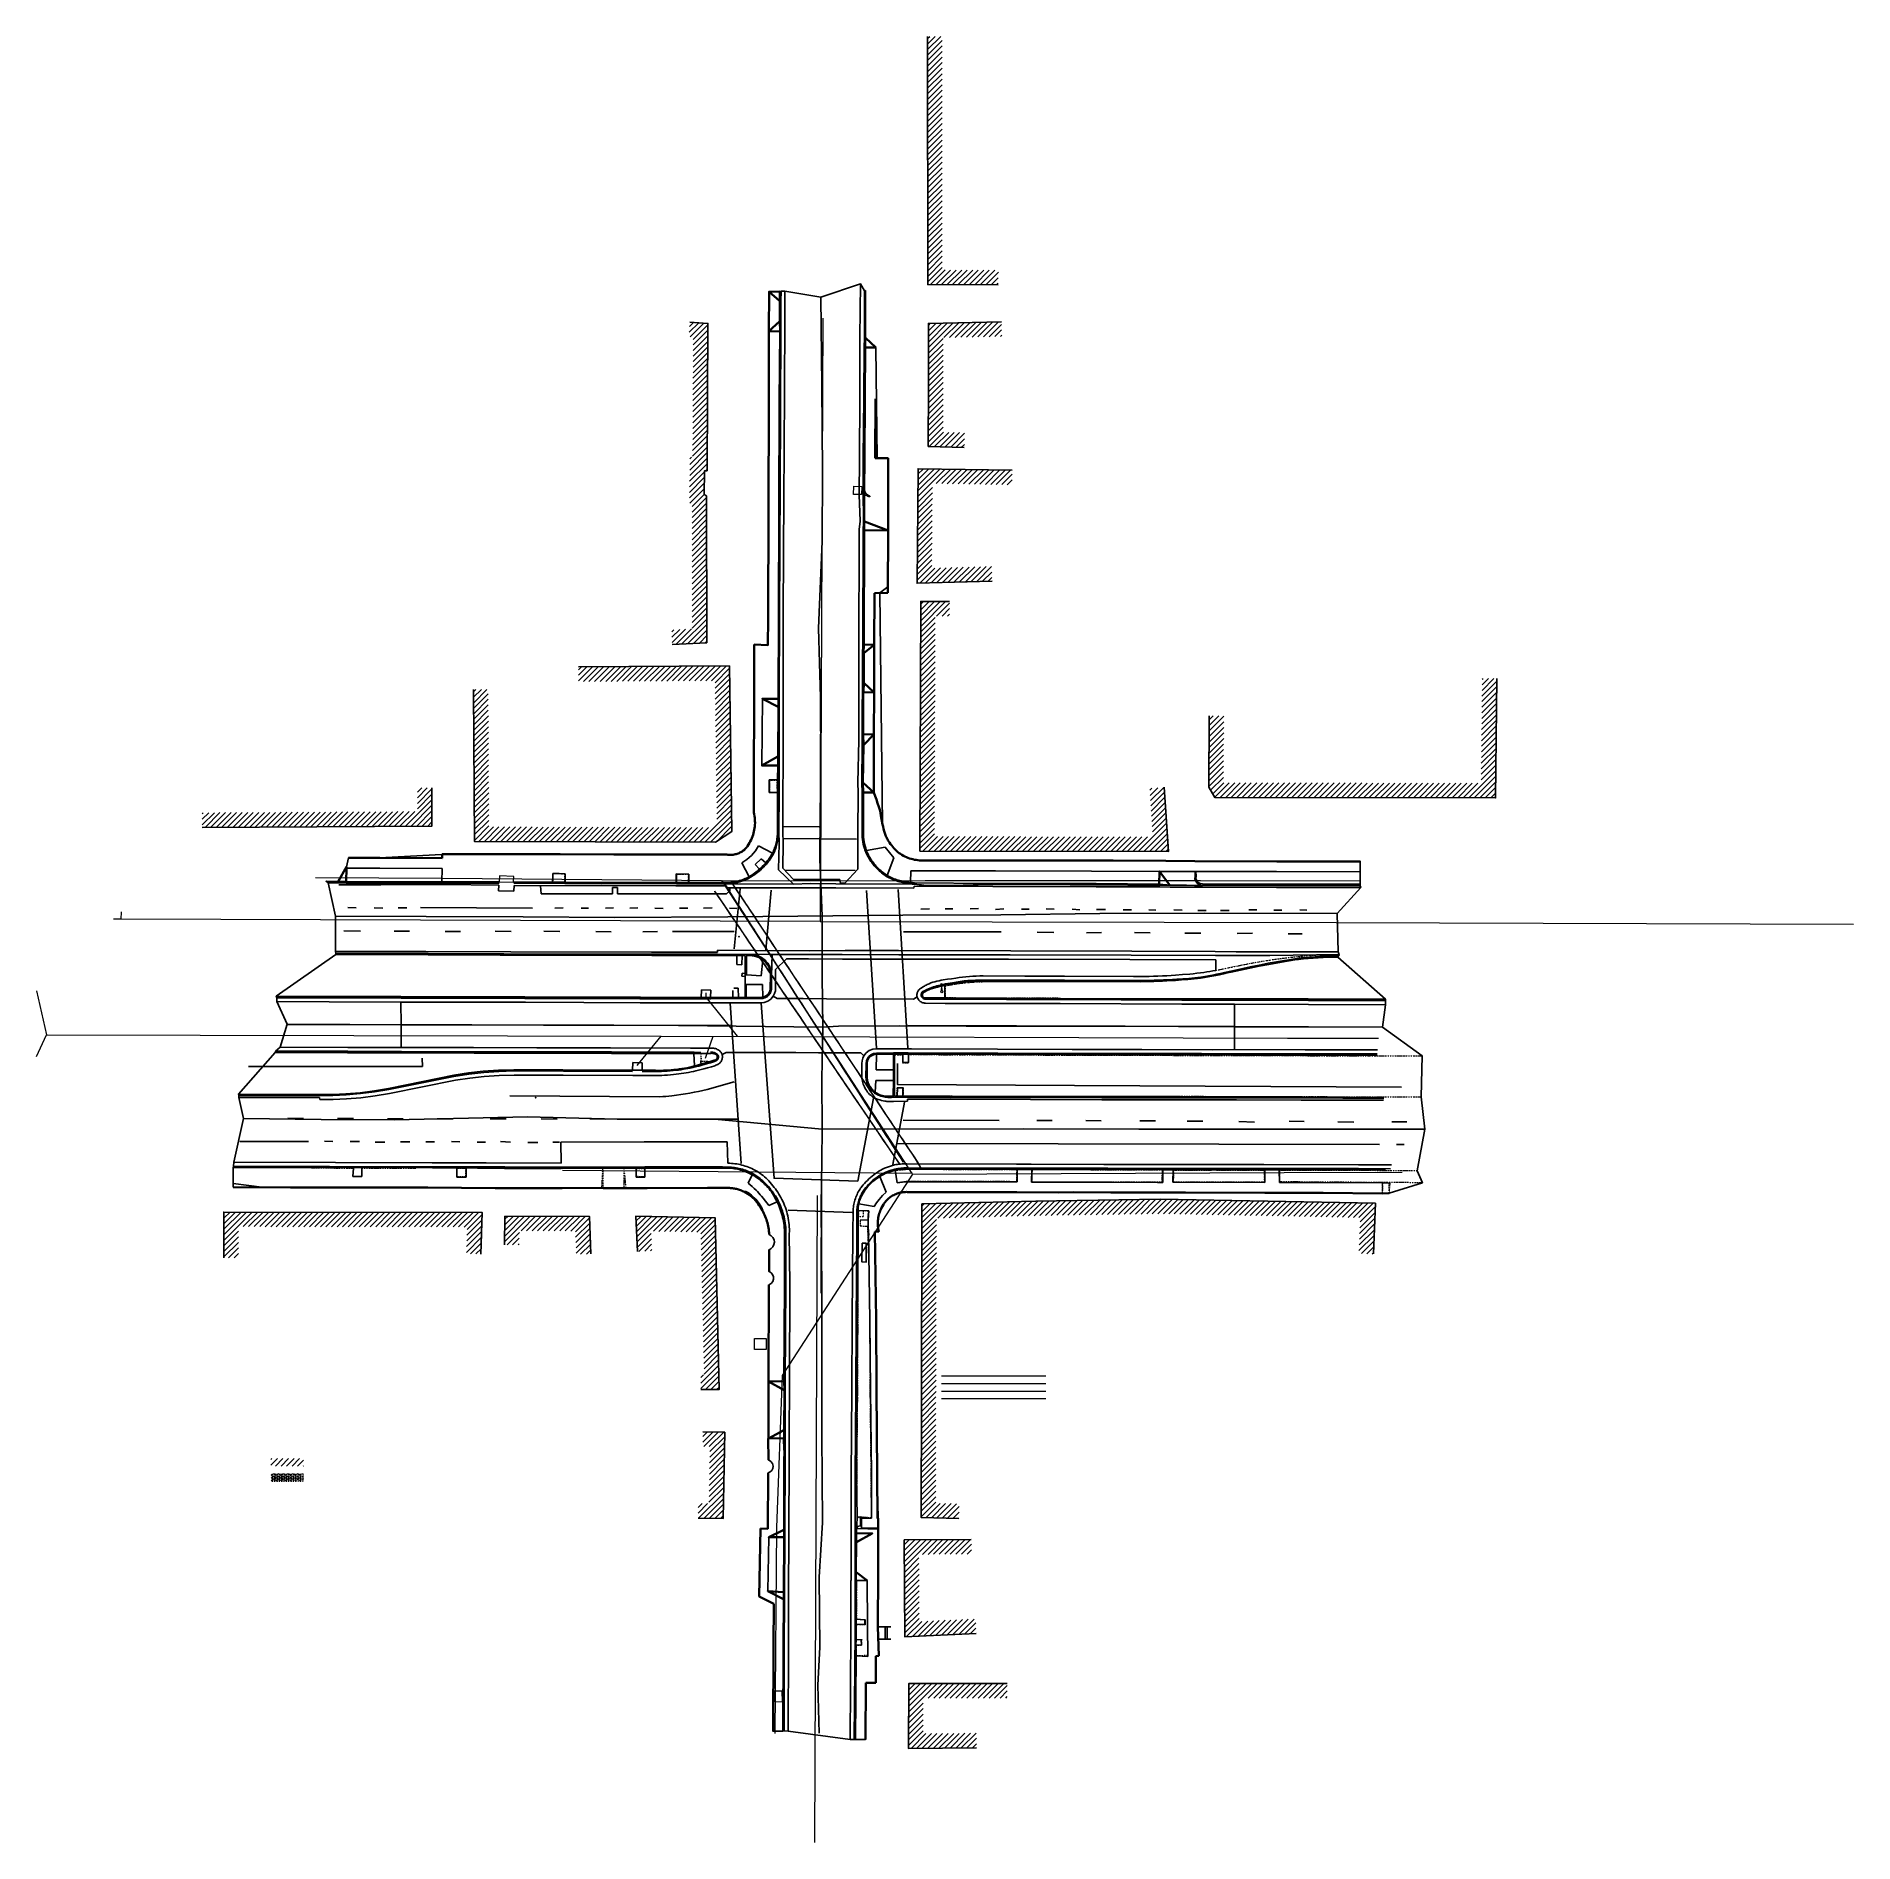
# Model space of a CAD drawing. Header units: feet. Extents: x 6439700 to 6442002, y 1883557 to 1884423.
# Drawn here: x 6439700 to 6440570, y 1883557 to 1884423 of the extents above; entities that cross this region are included whole.
import ezdxf
from ezdxf.lldxf.tags import DXFTag

# ---------------------------------------------------------------- set-up
doc = ezdxf.new("R2010")
doc.units = ezdxf.units.FT
doc.header["$MEASUREMENT"] = 0
doc.linetypes.add('DASHDOT', pattern=[1, 0.5, -0.25, 0, -0.25])
doc.layers.get('0').update_dxf_attribs({"color": 253})
for name, color, linetype, lineweight in [('C-PROF-ANNO-', 253, 'Continuous', 25), ('V-DETL-PATT-BLDG-', 253, 'Continuous', 13), ('V-DETL-PATT-MISC-', 253, 'Continuous', 13), ('VF-BLDG-LINE-', 253, 'Continuous', 25), ('VF-COMM-OVHD-LINE-', 253, 'OVERHEADCOMM', 15), ('VF-COMM-VALT-LINE-', 253, 'Continuous', 13), ('VF-ELEC-OVHD-LINE-', 253, 'OVERHEADELECTRIC', 15), ('VF-ELEC-VALT-LINE-', 253, 'Continuous', 13), ('VF-FENC-LINE-', 253, 'FENCE', 25), ('VF-ROAD-CRWN-LINE-', 253, 'Continuous', 25), ('VF-ROAD-DRIV-LINE-', 253, 'Continuous', 35), ('VF-ROAD-STRP-WHIT-LINE-', 253, 'Continuous', 25), ('VF-SSWR-GEOP-LINE-QLB-', 253, 'SEWER', 15), ('VF-STRM-GEOP-LINE-QLB-', 253, 'STORMDRAIN', 15), ('VF-TOPO-BRKL-LINE-', 253, 'DASHDOT', 13), ('VF-TOPO-CONC-EDGE-LINE-', 253, 'Continuous', 25), ('VF-TOPO-CONC-GTFL-LINE-', 253, 'Continuous', 25), ('VF-TOPO-CONC-LIPG-LINE-', 253, 'Continuous', 25), ('VF-TOPO-CONC-SWLK-LINE-', 253, 'Continuous', 25), ('VF-TOPO-CONC-TBCB-LINE-', 253, 'Continuous', 25), ('VF-TOPO-CONC-TBWK-LINE-', 253, 'Continuous', 35), ('VF-TOPO-RTWL-LINE-', 253, 'Continuous', 25), ('VN-ELEC-STLT-SYMB-', 253, 'Continuous', 13)]:
    doc.layers.add(name, color=color, linetype=linetype, lineweight=lineweight)
doc.layers.add('VF-TINN-DSRF-BNDY-', color=253, linetype='Continuous', lineweight=25, plot=False)
doc.styles.get("Standard").update_dxf_attribs({"font": 'arial.ttf'})
tags = doc.linetypes.add('FENCE', pattern='A,0.5,-0.03,["X",Standard,S=0.08,R=0,X=0,Y=-0.04],-0.08,0.5', length=1.11).pattern_tags.tags
tags[6] = DXFTag(74, 10)
tags = doc.linetypes.add('OVERHEADCOMM', pattern='A,1,-0.03,["OC",Standard,S=0.08,R=0,X=0,Y=-0.04],-0.16,1', length=2.19).pattern_tags.tags
tags[6] = DXFTag(74, 10)
tags = doc.linetypes.add('OVERHEADELECTRIC', pattern='A,1,-0.03,["OE",Standard,S=0.08,R=0,X=0,Y=-0.04],-0.16,1', length=2.19).pattern_tags.tags
tags[6] = DXFTag(74, 10)
tags = doc.linetypes.add('SEWER', pattern='A,1,-0.03,["SS",Standard,S=0.08,R=0,X=0,Y=-0.04],-0.16,1', length=2.19).pattern_tags.tags
tags[6] = DXFTag(74, 10)
tags = doc.linetypes.add('STORMDRAIN', pattern='A,1,-0.03,["SD",Standard,S=0.08,R=0,X=0,Y=-0.04],-0.16,1', length=2.19).pattern_tags.tags
tags[6] = DXFTag(74, 10)
pattern_1 = [(45, (0, 0), (-1.3258252147, 1.3258252147), [])]

# ---------------------------------------------------------------- blocks, each defined once
blk = doc.blocks.new('205-Corteen-2')
at = {"layer": 'VF-ELEC-VALT-LINE-'}
for points in [[(6440095.18, 1884206.84, 659.53), (6440095.04, 1884203.04, 659.5), (6440091.18, 1884203.08, 659.69), (6440091.31, 1884206.97, 659.73), (6440095.18, 1884206.84, 659.53)], [(6440043.75, 1883798.59, 659.76), (6440049.27, 1883798.65, 657.34), (6440049.28, 1883793.28, 657.48), (6440043.74, 1883793.36, 658.08), (6440043.75, 1883798.59, 659.76)]]:
    blk.add_polyline3d(points, close=True, dxfattribs=at)
blk = doc.blocks.new('205-Corteen CONC PAD')
at = {"layer": 'VF-TOPO-CONC-EDGE-LINE-'}
blk.add_polyline3d([(6440095.26, 1883844.26, 658.16), (6440097.18, 1883844.3, 658.17), (6440097.23, 1883835.23, 658.11), (6440095.17, 1883835.31, 658.19), (6440095.26, 1883844.26, 658.16)], close=True, dxfattribs=at)
blk = doc.blocks.new('Street Light')
at = {"color": 0}
for p, q in [((-0.186, 0.009), (-0.2, 0.017)), ((-0.171, 0.018), (-0.171, 0.034)), ((-0.155, 0.009), (-0.142, 0.017)), ((-0.186, -0.009), (-0.2, -0.017)), ((-0.171, -0.018), (-0.171, -0.034)), ((-0.155, -0.009), (-0.142, -0.017))]:
    blk.add_line(p, q, dxfattribs=at)
for p, q in [((-0.026, 0.006), (-0.153, 0.003)), ((-0.026, -0.006), (-0.153, -0.003))]:
    blk.add_line(p, q)
for centre, radius in [((-0.171, 0), 0.018), ((0, 0), 0.027)]:
    blk.add_circle(centre, radius, dxfattribs=at)

msp = doc.modelspace()

# ---------------------------------------------------------------- hatches: boundary and pattern name
at = {"layer": 'V-DETL-PATT-BLDG-'}
h = msp.add_hatch(dxfattribs=at)
h.set_pattern_fill('ANSI31', color=256, scale=15)
h.set_pattern_definition(pattern_1)
h.paths.add_polyline_path([(6440133.67, 1884422.55), (6440126.67, 1884422.54), (6440126.69, 1884303.63), (6440160.53, 1884303.49), (6440160.56, 1884310.49), (6440133.68, 1884310.6)])
h.paths.add_polyline_path([(6440134.05, 1884278.17), (6440162.17, 1884278.77), (6440162.02, 1884285.77), (6440127.04, 1884285.02), (6440127.11, 1884254.96), (6440127, 1884226.03), (6440144.23, 1884225.6), (6440144.4, 1884232.6), (6440134.03, 1884232.86), (6440134.11, 1884254.95)])
h.paths.add_polyline_path([(6440167.22, 1884214.68), (6440122.06, 1884215.39), (6440121.63, 1884160.52), (6440157.52, 1884161.55), (6440157.32, 1884168.55), (6440128.68, 1884167.72), (6440129, 1884208.28), (6440167.11, 1884207.68)])
h.paths.add_polyline_path([(6440130.35, 1884144.75), (6440137.18, 1884144.74), (6440137.19, 1884151.74), (6440123.38, 1884151.77), (6440122.94, 1884032.16), (6440242.05, 1884031.91), (6440240.05, 1884062.71), (6440233.07, 1884062.26), (6440234.58, 1884038.93), (6440129.97, 1884039.15)])
h.paths.add_polyline_path([(6440399.39, 1884114.86), (6440392.39, 1884114.93), (6440391.89, 1884064.68), (6440268.45, 1884064.89), (6440268.59, 1884097), (6440261.59, 1884097.03), (6440261.44, 1884062.79), (6440264.24, 1884057.9), (6440398.82, 1884057.66)])
h = msp.add_hatch(dxfattribs=at)
h.set_pattern_fill('ANSI31', color=256, scale=15)
h.set_pattern_definition(pattern_1)
h.paths.add_polyline_path([(6440019.67, 1884214.33), (6440021.01, 1884214.43), (6440021.35, 1884285.02), (6440012.72, 1884285.57), (6440012.28, 1884278.58), (6440014.32, 1884278.45), (6440014.04, 1884220.92), (6440012.73, 1884220.83), (6440012.53, 1884199.04), (6440013.76, 1884198.32), (6440013.85, 1884138.66), (6440004, 1884138.18), (6440004.33, 1884131.19), (6440020.86, 1884131.99), (6440020.75, 1884202.36), (6440019.57, 1884203.05)])
h.paths.add_polyline_path([(6440031.69, 1884120.84), (6439959.39, 1884120.36), (6439959.44, 1884113.36), (6440024.78, 1884113.8), (6440025.74, 1884045.22), (6440022.97, 1884043.39), (6439916.42, 1884043.77), (6439916.1, 1884109.57), (6439909.1, 1884109.54), (6439909.46, 1884036.8), (6440025.06, 1884036.39), (6440032.79, 1884041.48)])
h.paths.add_polyline_path([(6439889.15, 1884062.42), (6439882.15, 1884062.42), (6439882.15, 1884051.1), (6439779.02, 1884050.52), (6439779.06, 1884043.52), (6439889.16, 1884044.14)])
h = msp.add_hatch(dxfattribs=at)
h.set_pattern_fill('ANSI31', color=256, scale=15)
h.set_pattern_definition(pattern_1)
h.paths.add_polyline_path([(6439913.17, 1883859.01), (6439789.38, 1883859.21), (6439789.44, 1883837.29), (6439796.44, 1883837.29), (6439796.4, 1883852.2), (6439905.98, 1883852.02), (6439905.63, 1883839.27), (6439912.63, 1883839.07)])
h = msp.add_hatch(dxfattribs=at)
h.set_pattern_fill('ANSI31', color=256, scale=15)
h.set_pattern_definition(pattern_1)
h.paths.add_polyline_path([(6440130.91, 1883856.24), (6440178.68, 1883857.46), (6440238.1, 1883858.39), (6440333.96, 1883856.54), (6440333.32, 1883839.35), (6440340.31, 1883839.09), (6440341.22, 1883863.4), (6440238.12, 1883865.4), (6440178.53, 1883864.46), (6440123.93, 1883863.06), (6440123.68, 1883770.2), (6440123.61, 1883712.77), (6440141.65, 1883712.38), (6440141.8, 1883719.38), (6440130.62, 1883719.62), (6440130.68, 1883770.19)])
h.paths.add_polyline_path([(6440122.51, 1883695.13), (6440147.66, 1883695.32), (6440147.61, 1883702.32), (6440115.48, 1883702.08), (6440115.67, 1883655.69), (6440149.94, 1883657.21), (6440149.63, 1883664.2), (6440122.64, 1883663.01)])
h.paths.add_polyline_path([(6440164.81, 1883633.33), (6440117.6, 1883633.26), (6440117.44, 1883602.2), (6440150.13, 1883602.45), (6440150.08, 1883609.45), (6440124.47, 1883609.26), (6440124.57, 1883626.27), (6440164.82, 1883626.33)])
h = msp.add_hatch(dxfattribs=at)
h.set_pattern_fill('ANSI31', color=256, scale=15)
h.set_pattern_definition(pattern_1)
h.paths.add_polyline_path([(6439964.6, 1883857.08), (6439924.14, 1883857.18), (6439923.94, 1883843.5), (6439930.94, 1883843.39), (6439931.04, 1883850.16), (6439957.86, 1883850.1), (6439958.29, 1883838.87), (6439965.28, 1883839.14)])
h = msp.add_hatch(dxfattribs=at)
h.set_pattern_fill('ANSI31', color=256, scale=15)
h.set_pattern_definition(pattern_1)
h.paths.add_polyline_path([(6440024.81, 1883856.46), (6439986.81, 1883857.14), (6439987.56, 1883840.3), (6439994.55, 1883840.61), (6439994.13, 1883850.01), (6440017.97, 1883849.58), (6440019.59, 1883781.15), (6440018.05, 1883781.16), (6440018, 1883774.16), (6440026.76, 1883774.09)])
h = msp.add_hatch(dxfattribs=at)
h.set_pattern_fill('ANSI31', color=256, scale=15)
h.set_pattern_definition(pattern_1)
h.paths.add_polyline_path([(6440029.47, 1883753.68), (6440019.02, 1883753.86), (6440018.91, 1883746.86), (6440022.35, 1883746.8), (6440021.87, 1883719.48), (6440016.76, 1883719.53), (6440016.69, 1883712.53), (6440028.75, 1883712.41)])
h = msp.add_hatch(dxfattribs=at)
h.set_pattern_fill('ANSI31', color=256, scale=15)
h.set_pattern_definition([(45, (-38.565, -412.7917), (-1.3258252147, 1.3258252147), [])])
h.paths.add_polyline_path([(6439811.97, 1883741.04), (6439827.58, 1883741.04), (6439827.58, 1883737.44), (6439811.97, 1883737.44)])
at = {"layer": 'V-DETL-PATT-MISC-'}
h = msp.add_hatch(dxfattribs=at)
h.set_pattern_fill('HEX', color=256, scale=3)
h.set_pattern_definition([(0, (-38.565, -412.7917), (0, 0.64951905284), [0.375, -0.75]), (120, (-38.565, -412.7917), (-0.5625, -0.32475952642), [0.375, -0.75]), (60, (-38.19, -412.7917), (-0.5625, 0.32475952642), [0.375, -0.75])])
h.paths.add_polyline_path([(6439811.97, 1883733.84), (6439811.97, 1883730.24), (6439827.58, 1883730.24), (6439827.58, 1883733.84)])

# ---------------------------------------------------------------- linework, layer by layer
at = {"linetype": 'Continuous'}
for p, q in [((6440096.78, 1884300.71, 660.6), (6440096.87, 1884297.79, 660.6)), ((6440043.88, 1884044.6, 658.7), (6440043.89, 1884044.6, 658.7)), ((6440036.7, 1884031.42, 658.5), (6440036.7, 1884031.42, 658.5)), ((6440239.3, 1883880.1, 656.3), (6440239.37, 1883880.1, 656.3)), ((6439808.83, 1883871.03, 659.2), (6439793.93, 1883872.82, 659.2)), ((6440052.82, 1883610.4, 656.1), (6440052.78, 1883641.02, 656.1))]:
    msp.add_line(p, q, dxfattribs=at)
at = {"layer": 'VF-BLDG-LINE-'}
for points in [[(6440160.53, 1884303.49, 680.36), (6440126.69, 1884303.63, 682.55), (6440126.67, 1884422.54, 681.74)], [(6440012.72, 1884285.57, 683.22), (6440021.35, 1884285.02, 682.46), (6440021.01, 1884214.43, 683.3), (6440019.67, 1884214.33, 682.98), (6440019.57, 1884203.05, 683.33), (6440020.75, 1884202.36, 683.12), (6440020.86, 1884131.99, 683.43), (6440004.33, 1884131.19, 683.05)], [(6440144.23, 1884225.6, 679.05), (6440127, 1884226.03, 679.9), (6440127.11, 1884254.96, 687.31), (6440127.04, 1884285.02, 679.74), (6440162.02, 1884285.77, 678.94)], [(6440157.52, 1884161.55, 692.45), (6440121.63, 1884160.52, 694.95), (6440122.06, 1884215.39, 695.63), (6440167.22, 1884214.68, 693.02)], [(6440240.05, 1884062.71, 694.49), (6440242.05, 1884031.91, 695.02), (6440122.94, 1884032.16, 694.92), (6440123.38, 1884151.77, 695.04), (6440137.19, 1884151.74, 694.91)], [(6439959.39, 1884120.36, 699.86), (6440031.69, 1884120.84, 701.92), (6440032.79, 1884041.48, 702.09), (6440025.06, 1884036.39, 701.03), (6439909.46, 1884036.8, 701.36), (6439909.1, 1884109.54, 699.08)], [(6440399.39, 1884114.86, 688.92), (6440398.82, 1884057.66, 689), (6440264.24, 1884057.9, 688.65), (6440261.44, 1884062.79, 685.72), (6440261.59, 1884097.03, 688.54)], [(6439889.15, 1884062.42, 694.12), (6439889.16, 1884044.14, 687.55), (6439779.06, 1884043.52, 688.14)], [(6439789.44, 1883837.26, 688.52), (6439789.38, 1883859.21, 685.87), (6439913.17, 1883859.01, 686.22), (6439912.63, 1883839.07, 687.86)], [(6440141.65, 1883712.38, 681.6), (6440123.61, 1883712.77, 677.18), (6440123.68, 1883770.2, 676.9), (6440123.93, 1883863.06, 676.85), (6440178.53, 1883864.46, 681.56), (6440238.12, 1883865.4, 686.2), (6440341.22, 1883863.4, 677.89), (6440340.31, 1883839.09, 677.07)], [(6439965.28, 1883839.14, 680.99), (6439964.6, 1883857.08, 678.43), (6439924.14, 1883857.18, 674.68), (6439923.94, 1883843.5, 680.21)], [(6440018, 1883774.16, 683.35), (6440026.76, 1883774.09, 680.92), (6440024.81, 1883856.46, 678.56), (6439986.81, 1883857.14, 680.77), (6439987.56, 1883840.3, 680.35)], [(6440016.69, 1883712.53, 680.84), (6440028.75, 1883712.41, 683.19), (6440029.47, 1883753.68, 684.87), (6440019.02, 1883753.86, 684.5)], [(6440147.61, 1883702.32, 680.35), (6440115.48, 1883702.08, 679.97), (6440115.67, 1883655.69, 680.59), (6440149.94, 1883657.21, 679.72)], [(6440150.13, 1883602.45, 679.05), (6440117.44, 1883602.2, 679.2), (6440117.6, 1883633.26, 678.82), (6440164.81, 1883633.33, 677.96)]]:
    msp.add_polyline3d(points, dxfattribs=at)
at = {"layer": 'VF-COMM-OVHD-LINE-', "ltscale": 0.6}
msp.add_line((6440133.37, 1883769.8), (6440183.37, 1883769.8), dxfattribs=at)
msp.add_lwpolyline([(6440119.4, 1883877.59), (6439951.71, 1883879.1)], dxfattribs=at)
at = {"layer": 'VF-COMM-VALT-LINE-'}
msp.add_polyline3d([(6440053.39, 1883624.43, 656.31), (6440053.33, 1883629.79, 656.28), (6440056.88, 1883629.78, 656.18), (6440056.94, 1883624.39, 656.25), (6440053.39, 1883624.43, 656.31)], close=True, dxfattribs=at)
at = {"layer": 'VF-ELEC-OVHD-LINE-', "ltscale": 0.6}
msp.add_line((6440133.37, 1883780.65), (6440183.37, 1883780.65), dxfattribs=at)
for points in [[(6439893.97, 1884018.95), (6439833.31, 1884019.33)], [(6440027.83, 1884017.86), (6439893.97, 1884018.95)], [(6440119.31, 1883877.73), (6440027.99, 1884018)], [(6440028.14, 1884017.91), (6440125.52, 1884018.04), (6440257.41, 1884018.04), (6440333.6, 1884017.95)], [(6440119.47, 1883877.36), (6440056.9, 1883780.8), (6440054.32, 1883708.03), (6440053.4, 1883609.39)], [(6440119.41, 1883877.39), (6440297.5, 1883878.2), (6440354.15, 1883878.22)]]:
    msp.add_lwpolyline(points, dxfattribs=at)
at = {"layer": 'VF-ELEC-OVHD-LINE-'}
for points in [[(6440115.15, 1883883.04, 700.48), (6440115.11, 1883883.1, 700.47), (6440113.4, 1883885.87, 700.07), (6440111.62, 1883888.6, 699.7), (6440109.84, 1883891.34, 699.35), (6440108.08, 1883894.08, 699), (6440106.32, 1883896.83, 698.68), (6440104.51, 1883899.55, 698.37), (6440102.74, 1883902.3, 698.09), (6440100.98, 1883905.06, 697.83), (6440099.21, 1883907.81, 697.58), (6440097.45, 1883910.57, 697.35), (6440095.7, 1883913.33, 697.15), (6440093.94, 1883916.09, 696.93), (6440092.16, 1883918.85, 696.75), (6440090.41, 1883921.62, 696.57), (6440088.62, 1883924.36, 696.43), (6440086.88, 1883927.14, 696.28), (6440085.11, 1883929.9, 696.17), (6440083.33, 1883932.66, 696.08), (6440081.55, 1883935.41, 695.99), (6440079.78, 1883938.17, 695.93), (6440078, 1883940.92, 695.88), (6440076.22, 1883943.68, 695.85), (6440074.44, 1883946.44, 695.84), (6440072.66, 1883949.19, 695.86), (6440070.88, 1883951.95, 695.89), (6440069.14, 1883954.73, 695.92), (6440067.36, 1883957.48, 695.98), (6440065.57, 1883960.23, 696.06), (6440063.83, 1883963.01, 696.15), (6440062.03, 1883965.76, 696.27), (6440060.26, 1883968.51, 696.41), (6440058.51, 1883971.29, 696.55), (6440056.71, 1883974.02, 696.71), (6440054.95, 1883976.78, 696.89), (6440053.19, 1883979.55, 697.09), (6440051.4, 1883982.29, 697.31), (6440049.64, 1883985.05, 697.53), (6440047.87, 1883987.8, 697.79), (6440046.09, 1883990.54, 698.06), (6440044.35, 1883993.31, 698.33), (6440042.56, 1883996.04, 698.65), (6440040.78, 1883998.78, 698.99), (6440039.04, 1884001.54, 699.32), (6440037.26, 1884004.27, 699.69), (6440035.46, 1884007, 700), (6440033.74, 1884009.75, 700.48), (6440032, 1884012.5, 700.87), (6440030.21, 1884015.2, 701.37), (6440029.54, 1884016.21, 701.56)], [(6440115.21, 1883883.08, 700.46), (6440114.31, 1883884.43, 700.27), (6440112.52, 1883887.15, 699.89), (6440110.75, 1883889.89, 699.52), (6440108.97, 1883892.63, 699.18), (6440107.2, 1883895.37, 698.84), (6440105.44, 1883898.12, 698.53), (6440103.7, 1883900.88, 698.25), (6440101.94, 1883903.64, 697.98), (6440100.18, 1883906.39, 697.7), (6440098.42, 1883909.15, 697.44), (6440096.65, 1883911.91, 697.23), (6440094.87, 1883914.66, 697.03), (6440093.09, 1883917.4, 696.84), (6440091.3, 1883920.15, 696.67), (6440089.52, 1883922.9, 696.5), (6440087.74, 1883925.65, 696.35), (6440085.97, 1883928.41, 696.23), (6440084.21, 1883931.18, 696.14), (6440082.45, 1883933.95, 696.05), (6440080.69, 1883936.71, 695.96), (6440078.94, 1883939.49, 695.89), (6440077.12, 1883942.21, 695.76), (6440075.39, 1883945, 695.82), (6440073.63, 1883947.77, 695.82), (6440071.85, 1883950.53, 695.86), (6440070.07, 1883953.28, 695.9), (6440068.28, 1883956.03, 695.96), (6440066.5, 1883958.79, 696.03), (6440064.71, 1883961.54, 696.12), (6440062.93, 1883964.29, 696.22), (6440061.16, 1883967.05, 696.34), (6440059.42, 1883969.82, 696.49), (6440057.68, 1883972.6, 696.62), (6440055.92, 1883975.37, 696.78), (6440054.13, 1883978.11, 696.97), (6440052.36, 1883980.87, 697.18), (6440050.58, 1883983.61, 697.42), (6440048.8, 1883986.36, 697.67), (6440047.02, 1883989.1, 697.93), (6440045.24, 1883991.85, 698.2), (6440043.48, 1883994.59, 698.49), (6440041.71, 1883997.34, 698.82), (6440039.96, 1884000.1, 699.15), (6440038.2, 1884002.84, 699.5), (6440036.44, 1884005.58, 699.87), (6440034.68, 1884008.33, 700.26), (6440032.92, 1884011.07, 700.65), (6440031.17, 1884013.8, 701.11), (6440029.66, 1884016.18, 701.5)], [(6440115.12, 1883883.02, 700.41), (6440114.94, 1883883.31, 700.37), (6440113.25, 1883886.1, 700.03), (6440111.49, 1883888.84, 699.66), (6440109.72, 1883891.58, 699.29), (6440107.95, 1883894.32, 698.96), (6440106.17, 1883897.06, 698.65), (6440104.39, 1883899.8, 698.35), (6440102.61, 1883902.54, 698.07), (6440100.83, 1883905.28, 697.75), (6440099.06, 1883908.04, 697.56), (6440097.31, 1883910.8, 697.33), (6440095.55, 1883913.56, 697.13), (6440093.79, 1883916.32, 696.92), (6440092.03, 1883919.09, 696.72), (6440090.27, 1883921.85, 696.55), (6440088.48, 1883924.6, 696.41), (6440086.7, 1883927.35, 696.29), (6440084.91, 1883930.1, 696.18), (6440083.13, 1883932.85, 696.08), (6440081.36, 1883935.61, 695.99), (6440079.59, 1883938.37, 695.92), (6440077.83, 1883941.14, 695.88), (6440076.08, 1883943.92, 695.84), (6440074.32, 1883946.69, 695.81), (6440072.55, 1883949.45, 695.84), (6440070.77, 1883952.2, 695.89), (6440068.98, 1883954.95, 695.93), (6440067.2, 1883957.7, 696), (6440065.41, 1883960.45, 696.08), (6440063.69, 1883963.25, 696.15), (6440061.93, 1883966.01, 696.26), (6440060.15, 1883968.76, 696.42), (6440058.36, 1883971.51, 696.57), (6440056.58, 1883974.26, 696.74), (6440054.8, 1883977.01, 696.92), (6440053.02, 1883979.76, 697.12), (6440051.24, 1883982.51, 697.33), (6440049.46, 1883985.25, 697.57), (6440047.7, 1883988.01, 697.82), (6440045.95, 1883990.77, 698.08), (6440044.21, 1883993.54, 698.36), (6440042.46, 1883996.3, 698.66), (6440040.68, 1883999.03, 699), (6440038.91, 1884001.78, 699.34), (6440037.14, 1884004.52, 699.7), (6440035.37, 1884007.25, 700.1), (6440033.6, 1884009.98, 700.52), (6440031.82, 1884012.71, 700.92), (6440030.12, 1884015.47, 701.41), (6440029.71, 1884016.12, 701.52)], [(6440115.16, 1883883.05, 700.47), (6440114.23, 1883884.49, 700.27), (6440112.48, 1883887.23, 699.88), (6440110.72, 1883889.98, 699.51), (6440108.96, 1883892.73, 699.16), (6440107.2, 1883895.48, 698.82), (6440105.44, 1883898.22, 698.51), (6440103.67, 1883900.97, 698.22), (6440101.91, 1883903.73, 697.94), (6440100.14, 1883906.48, 697.68), (6440098.36, 1883909.22, 697.44), (6440096.58, 1883911.97, 697.22), (6440094.81, 1883914.73, 697.04), (6440093.04, 1883917.48, 696.84), (6440091.27, 1883920.24, 696.67), (6440089.49, 1883922.99, 696.5), (6440087.71, 1883925.75, 696.36), (6440085.94, 1883928.5, 696.24), (6440084.16, 1883931.26, 696.13), (6440082.41, 1883934.03, 696.05), (6440080.67, 1883936.81, 695.94), (6440078.9, 1883939.57, 695.87), (6440077.12, 1883942.33, 695.83), (6440075.34, 1883945.08, 695.81), (6440073.57, 1883947.85, 695.81), (6440071.8, 1883950.61, 695.86), (6440070.02, 1883953.36, 695.89), (6440068.25, 1883956.12, 695.95), (6440066.47, 1883958.88, 696.02), (6440064.7, 1883961.64, 696.11), (6440062.92, 1883964.4, 696.22), (6440061.15, 1883967.15, 696.36), (6440059.37, 1883969.91, 696.49), (6440057.6, 1883972.66, 696.64), (6440055.82, 1883975.42, 696.82), (6440054.05, 1883978.17, 697), (6440052.28, 1883980.92, 697.21), (6440050.51, 1883983.68, 697.44), (6440048.74, 1883986.43, 697.69), (6440046.97, 1883989.18, 697.94), (6440045.21, 1883991.94, 698.21), (6440043.47, 1883994.7, 698.48), (6440041.7, 1883997.45, 698.79), (6440039.94, 1884000.19, 699.13), (6440038.17, 1884002.93, 699.49), (6440036.4, 1884005.67, 699.87), (6440034.63, 1884008.41, 700.26), (6440032.86, 1884011.14, 700.68), (6440031.14, 1884013.89, 701.13), (6440029.72, 1884016.16, 701.51)], [(6440115.21, 1883883.08, 700.44), (6440113.61, 1883885.53, 700.11), (6440111.82, 1883888.26, 699.74), (6440110.03, 1883890.99, 699.38), (6440108.28, 1883893.74, 699.04), (6440106.54, 1883896.5, 698.71), (6440104.78, 1883899.25, 698.41), (6440102.98, 1883901.99, 698.12), (6440101.2, 1883904.73, 697.86), (6440099.44, 1883907.48, 697.61), (6440097.7, 1883910.25, 697.37), (6440095.93, 1883913.01, 697.15), (6440094.13, 1883915.74, 696.96), (6440092.36, 1883918.5, 696.77), (6440090.62, 1883921.28, 696.59), (6440088.84, 1883924.03, 696.44), (6440087.04, 1883926.77, 696.31), (6440085.28, 1883929.53, 696.2), (6440083.54, 1883932.31, 696.1), (6440081.75, 1883935.06, 696.02), (6440079.97, 1883937.82, 695.93), (6440078.21, 1883940.59, 695.88), (6440076.45, 1883943.35, 695.84), (6440074.65, 1883946.1, 695.84), (6440072.88, 1883948.86, 695.83), (6440071.13, 1883951.64, 695.86), (6440069.35, 1883954.39, 695.91), (6440067.55, 1883957.13, 695.98), (6440065.78, 1883959.9, 696.05), (6440064.05, 1883962.68, 696.14), (6440062.25, 1883965.42, 696.26), (6440060.43, 1883968.15, 696.37), (6440058.73, 1883970.95, 696.52), (6440056.94, 1883973.7, 696.69), (6440055.14, 1883976.43, 696.88), (6440053.37, 1883979.19, 697.06), (6440051.64, 1883981.97, 697.26), (6440049.86, 1883984.71, 697.52), (6440048.07, 1883987.45, 697.77), (6440046.33, 1883990.22, 698.02), (6440044.58, 1883992.98, 698.3), (6440042.78, 1883995.71, 698.61), (6440040.99, 1883998.44, 698.96), (6440039.25, 1884001.2, 699.29), (6440037.51, 1884003.95, 699.63), (6440035.72, 1884006.68, 700.03), (6440033.95, 1884009.4, 700.45), (6440032.21, 1884012.16, 700.85), (6440030.5, 1884014.93, 701.24), (6440029.75, 1884016.14, 701.4)], [(6440123.63, 1883880.09, 701.02), (6440123.29, 1883880.67, 700.9), (6440121.66, 1883883.46, 700.32), (6440119.92, 1883886.21, 699.94), (6440118.1, 1883888.91, 699.51), (6440116.27, 1883891.6, 699.09), (6440114.46, 1883894.3, 698.66), (6440112.67, 1883897.03, 698.28), (6440110.88, 1883899.75, 697.91), (6440109.08, 1883902.47, 697.55), (6440107.28, 1883905.19, 697.21), (6440105.47, 1883907.91, 696.91), (6440103.66, 1883910.63, 696.61), (6440101.84, 1883913.35, 696.35), (6440100.02, 1883916.07, 696.1), (6440098.21, 1883918.79, 695.88), (6440096.41, 1883921.53, 695.69), (6440094.62, 1883924.28, 695.53), (6440092.83, 1883927.02, 695.37), (6440091.03, 1883929.76, 695.21), (6440089.22, 1883932.49, 695.08), (6440087.4, 1883935.22, 695.01), (6440085.58, 1883937.95, 694.91), (6440083.76, 1883940.68, 694.87), (6440081.93, 1883943.4, 694.82), (6440080.11, 1883946.13, 694.79), (6440078.27, 1883948.84, 694.78), (6440076.45, 1883951.58, 694.8), (6440074.65, 1883954.32, 694.85), (6440072.86, 1883957.07, 694.9), (6440071.04, 1883959.8, 695), (6440069.2, 1883962.51, 695.12), (6440067.36, 1883965.22, 695.25), (6440065.52, 1883967.94, 695.4), (6440063.69, 1883970.65, 695.56), (6440061.89, 1883973.39, 695.73), (6440060.11, 1883976.14, 695.93), (6440058.3, 1883978.87, 696.13), (6440056.47, 1883981.58, 696.37), (6440054.64, 1883984.29, 696.65), (6440052.81, 1883987, 696.94), (6440051.01, 1883989.73, 697.23), (6440049.22, 1883992.46, 697.54), (6440047.43, 1883995.19, 697.87), (6440045.63, 1883997.9, 698.25), (6440043.79, 1884000.59, 698.65), (6440042, 1884003.31, 699.05), (6440040.24, 1884006.05, 699.46), (6440038.44, 1884008.75, 699.93), (6440036.63, 1884011.44, 700.43), (6440034.81, 1884014.1, 701.04), (6440033.31, 1884016.3, 701.53)], [(6440123.49, 1883880.03, 700.67), (6440122.46, 1883881.9, 700.47), (6440120.89, 1883884.76, 700.17), (6440119.05, 1883887.45, 699.74), (6440117.23, 1883890.14, 699.3), (6440115.44, 1883892.86, 698.89), (6440113.65, 1883895.58, 698.47), (6440111.84, 1883898.29, 698.1), (6440110.02, 1883901, 697.75), (6440108.2, 1883903.7, 697.4), (6440106.39, 1883906.42, 697.08), (6440104.6, 1883909.15, 696.79), (6440102.83, 1883911.9, 696.48), (6440101.02, 1883914.62, 696.23), (6440099.19, 1883917.33, 695.99), (6440097.39, 1883920.07, 695.78), (6440095.61, 1883922.82, 695.59), (6440093.8, 1883925.56, 695.45), (6440091.97, 1883928.27, 695.3), (6440090.13, 1883930.98, 695.17), (6440088.31, 1883933.71, 695.06), (6440086.52, 1883936.46, 694.98), (6440084.73, 1883939.21, 694.89), (6440082.9, 1883941.93, 694.85), (6440081.07, 1883944.65, 694.81), (6440079.25, 1883947.39, 694.78), (6440077.45, 1883950.13, 694.79), (6440075.66, 1883952.87, 694.81), (6440073.83, 1883955.6, 694.86), (6440071.99, 1883958.32, 694.95), (6440070.14, 1883961.02, 695.03), (6440068.3, 1883963.73, 695.19), (6440066.51, 1883966.48, 695.32), (6440064.73, 1883969.23, 695.45), (6440062.91, 1883971.96, 695.61), (6440061.07, 1883974.67, 695.83), (6440059.24, 1883977.38, 696.04), (6440057.41, 1883980.09, 696.25), (6440055.59, 1883982.81, 696.49), (6440053.81, 1883985.56, 696.76), (6440052.02, 1883988.29, 697.04), (6440050.2, 1883991, 697.36), (6440048.37, 1883993.7, 697.71), (6440046.56, 1883996.42, 698.06), (6440044.79, 1883999.16, 698.42), (6440043.01, 1884001.89, 698.8), (6440041.19, 1884004.58, 699.23), (6440039.37, 1884007.27, 699.7), (6440037.57, 1884009.97, 700.2), (6440035.79, 1884012.68, 700.71), (6440033.99, 1884015.36, 701.26), (6440033.34, 1884016.32, 701.45)], [(6440123.69, 1883880.12, 700.97), (6440123.42, 1883880.58, 700.88), (6440121.77, 1883883.37, 700.35), (6440119.99, 1883886.1, 699.96), (6440118.16, 1883888.78, 699.52), (6440116.36, 1883891.5, 699.1), (6440114.58, 1883894.22, 698.67), (6440112.67, 1883896.85, 698.24), (6440110.93, 1883899.61, 697.91), (6440109.13, 1883902.34, 697.57), (6440107.35, 1883905.07, 697.23), (6440105.52, 1883907.77, 696.92), (6440103.72, 1883910.5, 696.63), (6440101.93, 1883913.24, 696.36), (6440100.11, 1883915.95, 696.11), (6440098.32, 1883918.7, 695.89), (6440096.51, 1883921.43, 695.69), (6440094.68, 1883924.14, 695.51), (6440092.9, 1883926.9, 695.37), (6440091.08, 1883929.62, 695.24), (6440089.24, 1883932.33, 695.11), (6440087.45, 1883935.08, 695), (6440085.63, 1883937.81, 694.93), (6440083.78, 1883940.52, 694.87), (6440081.99, 1883943.27, 694.82), (6440080.19, 1883946.01, 694.77), (6440078.35, 1883948.73, 694.77), (6440076.54, 1883951.47, 694.81), (6440074.74, 1883954.2, 694.85), (6440072.93, 1883956.94, 694.9), (6440071.11, 1883959.67, 694.99), (6440069.28, 1883962.39, 695.12), (6440067.44, 1883965.1, 695.25), (6440065.6, 1883967.82, 695.39), (6440063.76, 1883970.53, 695.55), (6440061.95, 1883973.26, 695.72), (6440060.19, 1883976.02, 695.93), (6440058.38, 1883978.75, 696.12), (6440056.55, 1883981.46, 696.36), (6440054.72, 1883984.17, 696.64), (6440052.89, 1883986.88, 696.92), (6440051.08, 1883989.6, 697.21), (6440049.3, 1883992.34, 697.53), (6440047.51, 1883995.07, 697.86), (6440045.7, 1883997.78, 698.22), (6440043.91, 1884000.5, 698.6), (6440042.12, 1884003.22, 699), (6440040.31, 1884005.92, 699.44), (6440038.48, 1884008.61, 699.93), (6440036.69, 1884011.31, 700.44), (6440034.9, 1884014, 700.96), (6440033.35, 1884016.33, 701.41)], [(6440113.5, 1883881.91, 700.5), (6440111.7, 1883884.55, 700.14), (6440109.86, 1883887.24, 699.77), (6440108.03, 1883889.94, 699.43), (6440106.15, 1883892.61, 699.07), (6440104.37, 1883895.34, 698.77), (6440102.55, 1883898.05, 698.46), (6440100.69, 1883900.75, 698.18), (6440098.87, 1883903.46, 697.9), (6440097.03, 1883906.17, 697.65), (6440095.22, 1883908.89, 697.41), (6440093.37, 1883911.59, 697.19), (6440091.53, 1883914.3, 696.98), (6440089.71, 1883917.02, 696.78), (6440087.85, 1883919.72, 696.61), (6440086.03, 1883922.45, 696.45), (6440084.18, 1883925.15, 696.31), (6440082.35, 1883927.87, 696.18), (6440080.52, 1883930.59, 696.07), (6440078.67, 1883933.3, 695.98), (6440076.85, 1883936.03, 695.91), (6440074.99, 1883938.73, 695.85), (6440073.17, 1883941.46, 695.81), (6440071.32, 1883944.17, 695.79), (6440069.48, 1883946.89, 695.82), (6440067.66, 1883949.61, 695.82), (6440065.84, 1883952.34, 695.84), (6440063.99, 1883955.06, 695.88), (6440062.14, 1883957.76, 695.96), (6440060.29, 1883960.47, 696.06), (6440058.44, 1883963.18, 696.16), (6440056.59, 1883965.88, 696.28), (6440054.74, 1883968.59, 696.41), (6440052.9, 1883971.3, 696.55), (6440051.06, 1883974.02, 696.72), (6440049.24, 1883976.74, 696.89), (6440047.44, 1883979.47, 697.1), (6440045.6, 1883982.18, 697.31), (6440043.77, 1883984.89, 697.53), (6440041.92, 1883987.59, 697.79), (6440040.08, 1883990.29, 698.08), (6440038.23, 1883992.99, 698.37), (6440036.39, 1883995.69, 698.67), (6440034.58, 1883998.4, 699), (6440032.75, 1884001.1, 699.33), (6440030.91, 1884003.8, 699.68), (6440029.09, 1884006.5, 700.06), (6440027.26, 1884009.2, 700.44), (6440025.42, 1884011.89, 700.85), (6440024.67, 1884012.99, 701.02)], [(6440113.51, 1883881.92, 700.58), (6440112.88, 1883882.84, 700.44), (6440111.04, 1883885.52, 700.01), (6440109.21, 1883888.22, 699.66), (6440107.38, 1883890.92, 699.3), (6440105.55, 1883893.62, 698.96), (6440103.71, 1883896.32, 698.65), (6440101.88, 1883899.03, 698.36), (6440100.04, 1883901.73, 698.07), (6440098.21, 1883904.44, 697.81), (6440096.37, 1883907.15, 697.56), (6440094.53, 1883909.85, 697.33), (6440092.69, 1883912.56, 697.12), (6440090.86, 1883915.27, 696.92), (6440089.03, 1883917.99, 696.72), (6440087.19, 1883920.71, 696.55), (6440085.37, 1883923.43, 696.4), (6440083.52, 1883926.13, 696.25), (6440081.71, 1883928.87, 696.13), (6440079.85, 1883931.57, 696.04), (6440078.02, 1883934.29, 695.96), (6440076.18, 1883937.01, 695.89), (6440074.33, 1883939.72, 695.84), (6440072.52, 1883942.45, 695.78), (6440070.64, 1883945.14, 695.79), (6440068.82, 1883947.87, 695.81), (6440066.98, 1883950.59, 695.83), (6440065.13, 1883953.29, 695.87), (6440063.31, 1883956.03, 695.91), (6440061.45, 1883958.72, 696), (6440059.62, 1883961.45, 696.08), (6440057.78, 1883964.16, 696.18), (6440055.92, 1883966.86, 696.32), (6440054.08, 1883969.58, 696.46), (6440052.27, 1883972.31, 696.61), (6440050.41, 1883975, 696.78), (6440048.59, 1883977.73, 696.97), (6440046.74, 1883980.43, 697.19), (6440044.9, 1883983.14, 697.41), (6440043.09, 1883985.86, 697.62), (6440041.23, 1883988.55, 697.9), (6440039.41, 1883991.27, 698.18), (6440037.57, 1883993.97, 698.47), (6440035.73, 1883996.66, 698.8), (6440033.92, 1883999.39, 699.1), (6440032.06, 1884002.06, 699.46), (6440030.23, 1884004.76, 699.84), (6440028.41, 1884007.47, 700.21), (6440026.58, 1884010.15, 700.62), (6440024.77, 1884012.86, 701.02), (6440024.68, 1884013, 701.04)], [(6440113.64, 1883881.93, 700.57), (6440113.34, 1883882.34, 700.51), (6440111.41, 1883884.96, 700.09), (6440109.57, 1883887.65, 699.73), (6440107.76, 1883890.37, 699.38), (6440105.91, 1883893.05, 699.03), (6440104.1, 1883895.77, 698.72), (6440102.25, 1883898.46, 698.42), (6440100.42, 1883901.17, 698.14), (6440098.6, 1883903.88, 697.87), (6440096.75, 1883906.58, 697.61), (6440094.94, 1883909.31, 697.37), (6440093.08, 1883912, 697.16), (6440091.25, 1883914.72, 696.95), (6440089.42, 1883917.43, 696.76), (6440087.57, 1883920.14, 696.59), (6440085.75, 1883922.86, 696.43), (6440083.9, 1883925.57, 696.29), (6440082.08, 1883928.3, 696.17), (6440080.23, 1883931.01, 696.07), (6440078.39, 1883933.72, 695.96), (6440076.56, 1883936.44, 695.79), (6440074.74, 1883939.17, 695.82), (6440072.89, 1883941.88, 695.8), (6440071.03, 1883944.58, 695.79), (6440069.21, 1883947.3, 695.81), (6440067.35, 1883950.01, 695.83), (6440065.53, 1883952.74, 695.86), (6440063.69, 1883955.45, 695.9), (6440061.82, 1883958.15, 695.98), (6440060.01, 1883960.88, 696.07), (6440058.15, 1883963.58, 696.17), (6440056.31, 1883966.3, 696.29), (6440054.49, 1883969.02, 696.43), (6440052.65, 1883971.73, 696.58), (6440050.83, 1883974.46, 696.74), (6440048.96, 1883977.15, 696.94), (6440047.14, 1883979.87, 697.13), (6440045.3, 1883982.58, 697.36), (6440043.44, 1883985.28, 697.59), (6440041.63, 1883988, 697.85), (6440039.77, 1883990.69, 698.13), (6440037.97, 1883993.42, 698.39), (6440036.12, 1883996.11, 698.71), (6440034.27, 1883998.8, 699.05), (6440032.43, 1884001.49, 699.39), (6440030.6, 1884004.19, 699.77), (6440028.79, 1884006.9, 700.15), (6440026.99, 1884009.62, 700.5), (6440025.15, 1884012.3, 700.92), (6440024.68, 1884012.99, 701.03)], [(6440113.53, 1883881.92, 700.57), (6440113.13, 1883882.49, 700.48), (6440111.27, 1883885.17, 700.07), (6440109.45, 1883887.88, 699.72), (6440107.59, 1883890.55, 699.36), (6440105.77, 1883893.25, 699), (6440103.92, 1883895.95, 698.7), (6440102.1, 1883898.66, 698.41), (6440100.28, 1883901.38, 698.13), (6440098.47, 1883904.1, 697.84), (6440096.64, 1883906.81, 697.59), (6440094.79, 1883909.51, 697.36), (6440092.94, 1883912.21, 697.14), (6440091.08, 1883914.91, 696.94), (6440089.25, 1883917.62, 696.75), (6440087.43, 1883920.35, 696.57), (6440085.61, 1883923.07, 696.41), (6440083.79, 1883925.8, 696.27), (6440081.94, 1883928.51, 696.16), (6440080.08, 1883931.21, 696.06), (6440078.24, 1883933.92, 695.96), (6440076.42, 1883936.65, 695.89), (6440074.6, 1883939.38, 695.84), (6440072.77, 1883942.1, 695.79), (6440070.92, 1883944.81, 695.79), (6440069.06, 1883947.51, 695.81), (6440067.23, 1883950.23, 695.82), (6440065.39, 1883952.95, 695.86), (6440063.55, 1883955.67, 695.91), (6440061.68, 1883958.37, 695.98), (6440059.82, 1883961.06, 696.08), (6440057.98, 1883963.78, 696.18), (6440056.15, 1883966.5, 696.29), (6440054.32, 1883969.22, 696.44), (6440052.49, 1883971.94, 696.6), (6440050.65, 1883974.65, 696.77), (6440048.82, 1883977.36, 696.96), (6440046.99, 1883980.08, 697.17), (6440045.16, 1883982.79, 697.38), (6440043.33, 1883985.51, 697.59), (6440041.5, 1883988.22, 697.85), (6440039.67, 1883990.93, 698.12), (6440037.83, 1883993.63, 698.42), (6440035.99, 1883996.33, 698.75), (6440034.11, 1883998.99, 699.11), (6440032.32, 1884001.73, 699.4), (6440030.5, 1884004.43, 699.76), (6440028.67, 1884007.12, 700.14), (6440026.85, 1884009.82, 700.54), (6440025.03, 1884012.52, 700.96), (6440024.7, 1884013.01, 701.03)]]:
    msp.add_polyline3d(points, dxfattribs=at)
at = {"layer": 'VF-ELEC-VALT-LINE-'}
msp.add_polyline3d([(6439928.29, 1884017.31, 658.86), (6439928.4, 1884019.95, 658.92), (6439921.49, 1884020.22, 658.97), (6439921.38, 1884017.41, 658.9), (6439928.29, 1884017.31, 658.86)], close=True, dxfattribs=at)
at = {"layer": 'VF-FENC-LINE-'}
for points, elevation in [([(6439801.19, 1883929), (6439884.56, 1883928.96), (6439884.47, 1883932.93)], 664.41), ([(6440112.16, 1883930.36), (6440112.29, 1883920.25), (6440196.99, 1883919.83), (6440353.8, 1883919.08)], 662.47)]:
    msp.add_lwpolyline(points, dxfattribs=dict(at, elevation=elevation))
at = {"layer": 'VF-ROAD-CRWN-LINE-'}
msp.add_line((6440076.52, 1883947.84, 658.63), (6440084.03, 1883948.29, 658.51), dxfattribs=at)
for points in [[(6440074.68, 1883609.49, 655.85), (6440074.04, 1883632.56, 655.87), (6440074.98, 1883650.62, 655.93), (6440074.74, 1883684.28, 656.11), (6440076.35, 1883710.46, 656.26), (6440076.03, 1883752.52, 656.73), (6440075.94, 1883785.21, 657.14), (6440076.04, 1883820.4, 657.55), (6440075.6, 1883862.15, 657.93), (6440076.04, 1883884.16, 658.27), (6440076.08, 1883898.94, 658.48), (6440075.96, 1883922.83, 658.7), (6440076.52, 1883947.84, 658.63), (6440076.11, 1883972.45, 658.08), (6440076.12, 1884000.94, 658.03), (6440075.01, 1884028.34, 657.82), (6440075.13, 1884049.3, 658.22), (6440075.44, 1884073.17, 658.62), (6440075.33, 1884105.77, 659.08), (6440074.36, 1884138.91, 659.49), (6440076.17, 1884180.53, 659.92), (6440076.37, 1884213.99, 660.29), (6440076.02, 1884255.12, 660.74), (6440075.52, 1884297.53, 661.29)], [(6439842.99, 1884001.03, 659.25), (6439886.35, 1884000.78, 659.08), (6439932.85, 1884000.58, 658.88), (6439976.8, 1884000.39, 658.6), (6440030.85, 1884000.68, 658.36), (6440114.86, 1884001.48, 657.79), (6440161.71, 1884001.63, 657.39), (6440209.22, 1884002.26, 656.96), (6440259.48, 1884002.36, 656.41), (6440322.92, 1884002.19, 655.67)], [(6439819.75, 1883949.15, 659.87), (6439849.71, 1883949.04, 659.74), (6439874.33, 1883948.96, 659.49), (6439908.22, 1883948.86, 659.37), (6439942.67, 1883948.77, 659.29), (6439976.35, 1883948.73, 659.12), (6440007.29, 1883948.57, 658.98), (6440076.52, 1883947.84, 658.63)], [(6440273.71, 1883947.89, 656.54), (6440246.84, 1883948.16, 656.85), (6440186.81, 1883948.19, 657.62), (6440145.12, 1883948.29, 658.08), (6440113.01, 1883948.34, 658.37), (6440084.03, 1883948.29, 658.51)], [(6440273.71, 1883947.89, 656.54), (6440309.16, 1883947.9, 656.24), (6440344.68, 1883947.73, 655.89)], [(6440076.08, 1883898.94, 658.48), (6440024.56, 1883903.77, 658.49), (6439977.84, 1883903.74, 658.53), (6439934.95, 1883904.79, 658.67), (6439871.26, 1883903.3, 658.78), (6439836.12, 1883903.53, 658.86), (6439798.88, 1883904.07, 658.95)], [(6440076.08, 1883898.94, 658.48), (6440172.65, 1883899.03, 658.09), (6440227.84, 1883898.83, 657.31), (6440275.14, 1883898.91, 656.19), (6440324.86, 1883898.87, 654.76), (6440364.88, 1883898.86, 653.66)]]:
    msp.add_polyline3d(points, dxfattribs=at)
at = {"layer": 'VF-ROAD-DRIV-LINE-'}
msp.add_line((6440097.75, 1883682.7, 656.41), (6440092.5, 1883686.65, 655.58), dxfattribs=at)
for points in [[(6440055.72, 1884300.35, 661.43), (6440050.72, 1884300.13, 661.52), (6440055.73, 1884295.81, 660.91)], [(6440055.71, 1884285.92, 660.82), (6440050.63, 1884281.3, 661.61), (6440055.79, 1884281.06, 661.61)], [(6440096.92, 1884273.4, 660.85), (6440101.77, 1884273.45, 660.97), (6440096.91, 1884278.1, 660.44)], [(6440096.38, 1884185.92, 659.69), (6440107.82, 1884185.75, 659.98), (6440096.45, 1884190.03, 659.3)], [(6440096.05, 1884112.7, 658.55), (6440096.15, 1884126.92, 658.55), (6440101.1, 1884130.95, 659.22), (6440096.18, 1884131.12, 659.1)], [(6440054.98, 1884105.13, 659.2), (6440047.48, 1884105.13, 659.34), (6440054.99, 1884101.25, 658.6)], [(6440096.02, 1884083.11, 658.01), (6440100.96, 1884088.04, 658.71), (6440095.94, 1884088.13, 658.58)], [(6440054.84, 1884077.43, 658.34), (6440047.3, 1884073.15, 658.98), (6440054.83, 1884073.08, 658.83)], [(6440096.01, 1884060.23, 658.22), (6440100.87, 1884060.23, 658.37), (6440095.79, 1884064.81, 657.8)], [(6439848.1, 1884017.56, 659.38), (6439848.16, 1884024.04, 659.51), (6439848.12, 1884024.67, 659.57), (6439844.14, 1884017.63, 658.81)], [(6440242.71, 1884015.81, 656), (6440237.74, 1884022.42, 656.94), (6440237.68, 1884016.37, 656.83)], [(6440057.83, 1883778.21, 657.01), (6440050.37, 1883777.99, 657.19), (6440057.88, 1883773.78, 656.45)], [(6440057.78, 1883754.74, 656.15), (6440050.34, 1883750.71, 656.84), (6440057.78, 1883750.82, 656.68), (6440057.89, 1883745.1, 656.65)], [(6440057.8, 1883706.98, 656.24), (6440050.57, 1883703.4, 656.42), (6440057.83, 1883703.37, 655.75)], [(6440092.55, 1883701.08, 655.77), (6440100.12, 1883705.22, 656.34), (6440092.57, 1883705.31, 656.22)], [(6440057.64, 1883677.07, 655.63), (6440050.07, 1883677.53, 656.36), (6440057.57, 1883673.65, 655.98)]]:
    msp.add_polyline3d(points, dxfattribs=at)
msp.add_polyline3d([(6440096.05, 1884112.7, 658.55), (6440095.88, 1884108.24, 658.88), (6440100.99, 1884108.06, 658.95), (6440096.05, 1884112.7, 658.55)], close=True, dxfattribs=at)
at = {"layer": 'VF-ROAD-STRP-WHIT-LINE-'}
for p, q in [((6440075.52, 1884038.6), (6440075.31, 1884088.1)), ((6440057.46, 1884044.01), (6440074.68, 1884043.82)), ((6440057.66, 1884038.15), (6440092.63, 1884037.79)), ((6440092.02, 1884022.89), (6440058.68, 1884023.03)), ((6440033.94, 1883985.26), (6440036.82, 1884014.01)), ((6440049.08, 1883984.83), (6440051.76, 1884013.39)), ((6440102.19, 1883937.69), (6440097.42, 1884013.32)), ((6440112.56, 1884013.77), (6440117.19, 1883937.75)), ((6439848.79, 1884005.04), (6439852.82, 1884004.91)), ((6439861.46, 1884005), (6439865.55, 1884004.8)), ((6439873.01, 1884004.95), (6439877.13, 1884004.95)), ((6439883.7, 1884005.04), (6439937.34, 1884004.79)), ((6439948.1, 1884004.87), (6439952, 1884004.98)), ((6439960.64, 1884004.85), (6439964.14, 1884004.81)), ((6439972.29, 1884004.87), (6439976.07, 1884004.97)), ((6439983.91, 1884004.86), (6439987.75, 1884004.92)), ((6439995.91, 1884004.75), (6440000.01, 1884004.63)), ((6440007.84, 1884004.74), (6440011.7, 1884004.77)), ((6440019.28, 1884004.84), (6440023.48, 1884004.91)), ((6440031.7, 1884004.78), (6440035.29, 1884004.7)), ((6440123.49, 1884004.36), (6440127.54, 1884004.49)), ((6440135.1, 1884004.46), (6440138.69, 1884004.46)), ((6440147.09, 1884004.55), (6440151.02, 1884004.71)), ((6440159.13, 1884004.22), (6440163.25, 1884004.44)), ((6440171.6, 1884004.34), (6440175.4, 1884004.35)), ((6440183.44, 1884004.45), (6440187.35, 1884004.27)), ((6440195.87, 1884004.26), (6440199.54, 1884004.06)), ((6440207.62, 1884004.1), (6440211.85, 1884004.08)), ((6440220.35, 1884004.06), (6440224.39, 1884003.95)), ((6440232.67, 1884004), (6440235.99, 1884003.84)), ((6440244.66, 1884003.92), (6440248.64, 1884003.88)), ((6440256.16, 1884003.71), (6440260.12, 1884003.64)), ((6440267.02, 1884003.66), (6440271.21, 1884003.67)), ((6440280.54, 1884004.04), (6440284.41, 1884003.92)), ((6440292.63, 1884003.89), (6440296.44, 1884003.78)), ((6440305.03, 1884004.02), (6440308.44, 1884003.88)), ((6439854.83, 1883993.85), (6439846.93, 1883993.88)), ((6439878.38, 1883993.72), (6439871.05, 1883993.77)), ((6439902.83, 1883993.58), (6439895.55, 1883993.65)), ((6439927.07, 1883993.68), (6439919.38, 1883993.73)), ((6439950.5, 1883993.54), (6439942.68, 1883993.77)), ((6439975.02, 1883993.51), (6439967.74, 1883993.57)), ((6439997.23, 1883993.56), (6439990.25, 1883993.4)), ((6440033.96, 1883993.58), (6440004.36, 1883993.59)), ((6440115.04, 1883993.46), (6440161.98, 1883993.51)), ((6440179.23, 1883993.28), (6440187.08, 1883993.16)), ((6440202.86, 1883993.02), (6440210.03, 1883993.06)), ((6440225.86, 1883993.13), (6440233.25, 1883993.03)), ((6440249.97, 1883992.87), (6440257.67, 1883992.78)), ((6440274.99, 1883992.72), (6440282.41, 1883992.82)), ((6440299.52, 1883992.53), (6440306.21, 1883992.5)), ((6440032.03, 1883959.24), (6440037.31, 1883882.49)), ((6439819.94, 1883949.03), (6440032.13, 1883948.61)), ((6440117.12, 1883948.6), (6440273.4, 1883948.07)), ((6440109.94, 1883881.95), (6440115.51, 1883911.83)), ((6439827.63, 1883904.06), (6439820.11, 1883904.23)), ((6439851.57, 1883904.01), (6439843.94, 1883903.98)), ((6439875.31, 1883903.8), (6439867.76, 1883903.92)), ((6439899.2, 1883903.78), (6439891.57, 1883903.91)), ((6439924.64, 1883903.84), (6439916.96, 1883903.83)), ((6439949.19, 1883903.74), (6439941.51, 1883903.79)), ((6439972.4, 1883903.73), (6439964.73, 1883903.81)), ((6440035.45, 1883903.66), (6439987.32, 1883903.7)), ((6440160.94, 1883903.02), (6440114.95, 1883903.26)), ((6440186.27, 1883903.06), (6440178.99, 1883903.07)), ((6440209.87, 1883902.89), (6440202.49, 1883903.07)), ((6440235.84, 1883902.86), (6440228.4, 1883902.82)), ((6440258.52, 1883902.73), (6440251.01, 1883902.81)), ((6440283.34, 1883902.32), (6440275.86, 1883902.59)), ((6440307.08, 1883902.53), (6440299.87, 1883902.68)), ((6440330.91, 1883902.32), (6440323.31, 1883902.37)), ((6440356.37, 1883902.36), (6440349.14, 1883902.46)), ((6439797.13, 1883892.96), (6439830.03, 1883892.99)), ((6439837.58, 1883893.08), (6439841.66, 1883892.92)), ((6439849.98, 1883892.94), (6439854.42, 1883893.03)), ((6439861.99, 1883892.73), (6439866.5, 1883892.72)), ((6439874.14, 1883892.81), (6439878.47, 1883892.77)), ((6439886.17, 1883892.91), (6439890.33, 1883892.8)), ((6439898.53, 1883892.95), (6439902.58, 1883892.84)), ((6439910.87, 1883892.68), (6439914.77, 1883892.68)), ((6439921.99, 1883893.01), (6439926.73, 1883892.71)), ((6439935.05, 1883892.47), (6439939.88, 1883892.59)), ((6439947.03, 1883892.61), (6439950.27, 1883892.67)), ((6440112.17, 1883892.05), (6440343.21, 1883891.57)), ((6440351.3, 1883891.59), (6440355.02, 1883891.52)), ((6440075.76, 1883873.94), (6440075.6, 1883820.26)), ((6440059.76, 1883860.05), (6440090.54, 1883858.96))]:
    msp.add_line(p, q, dxfattribs=at)
for points in [[(6440046.95, 1883959.29), (6440053.09, 1883875.38), (6440093.2, 1883874.04), (6440100.69, 1883913.75)], [(6439926.48, 1883914.9), (6439998.22, 1883914.41), (6439999.7, 1883914.51), (6440001.19, 1883914.62), (6440002.68, 1883914.76), (6440004.16, 1883914.92), (6440006.31, 1883915.18), (6440008.46, 1883915.49), (6440010.61, 1883915.83), (6440012.75, 1883916.2), (6440014.81, 1883916.59), (6440016.87, 1883917.01), (6440018.93, 1883917.46), (6440020.98, 1883917.94), (6440033.91, 1883921.63)]]:
    msp.add_lwpolyline(points, dxfattribs=at)
for p in [(6440036.22, 1883991.19), (6439938.9, 1883914.07)]:
    msp.add_point(p, dxfattribs=at)
at = {"layer": 'VF-SSWR-GEOP-LINE-QLB-'}
for p, q in [((6439740.13, 1883999.45, 659.98), (6439736.56, 1883999.45, 659.98)), ((6439740.14, 1884003.02, 659.98), (6439740.13, 1883999.45, 659.98))]:
    msp.add_line(p, q, dxfattribs=at)
at = {"layer": 'VF-SSWR-GEOP-LINE-QLB-', "ltscale": 0.6}
msp.add_line((6440133.37, 1883777), (6440183.37, 1883777), dxfattribs=at)
for points, elevation in [([(6440076.43, 1884287.56), (6440075.23, 1883998.36), (6440322.5, 1883997.95)], 660.97), ([(6440075.23, 1883998.36), (6439740.13, 1883999.45)], 657.98), ([(6440322.5, 1883997.95), (6440570.43, 1883997.17)], 655.61), ([(6440073.7, 1883867.1), (6440072.52, 1883557.02)], 657.69)]:
    msp.add_lwpolyline(points, dxfattribs=dict(at, elevation=elevation))
at = {"layer": 'VF-STRM-GEOP-LINE-QLB-'}
msp.add_line((6440020.45, 1883962.08, 659.06), (6440035.45, 1883943.39, 660.28), dxfattribs=at)
at = {"layer": 'VF-STRM-GEOP-LINE-QLB-', "ltscale": 0.6}
msp.add_line((6440133.37, 1883773.4), (6440183.37, 1883773.4), dxfattribs=at)
at = {"layer": 'VF-STRM-GEOP-LINE-QLB-', "ltscale": 0.6, "flags": 128}
for points, elevation in [([(6439699.56, 1883965.17), (6439704.49, 1883944.14)], 660.59), ([(6440020.46, 1883964.2), (6440020.45, 1883962.08)], 658.91), ([(6439699.71, 1883933.74), (6439704.49, 1883944.14)], 660.73), ([(6439704.49, 1883944.14), (6439998.92, 1883943.5), (6440299.11, 1883942.58), (6440342.78, 1883942.58)], 660.28), ([(6439987.48, 1883929.39), (6439998.92, 1883943.5)], 658.84), ([(6440020.27, 1883932.89), (6440023.93, 1883943.42)], 659.02)]:
    msp.add_lwpolyline(points, dxfattribs=dict(at, elevation=elevation))
at = {"layer": 'VF-TINN-DSRF-BNDY-'}
msp.add_polyline3d([(6440037.06, 1883869.65, 658.42), (6440037.52, 1883869.45, 658.41), (6440037.98, 1883869.25, 658.41), (6440038.43, 1883869.05, 658.4), (6440038.88, 1883868.85, 658.39), (6440038.88, 1883868.85, 658.39), (6440039.28, 1883868.61, 658.38), (6440039.68, 1883868.38, 658.37), (6440040.48, 1883867.91, 658.35), (6440040.48, 1883867.91, 658.35), (6440041.23, 1883867.36, 658.33), (6440041.98, 1883866.82, 658.31), (6440041.98, 1883866.82, 658.31), (6440042.35, 1883866.48, 658.31), (6440042.73, 1883866.14, 658.3), (6440043.1, 1883865.81, 658.3), (6440043.47, 1883865.48, 658.29), (6440043.47, 1883865.47, 658.29), (6440044.14, 1883864.72, 658.28), (6440044.81, 1883863.97, 658.27), (6440044.81, 1883863.96, 658.27), (6440045.41, 1883863.15, 658.26), (6440046.01, 1883862.35, 658.25), (6440046.01, 1883862.34, 658.25), (6440046.56, 1883861.49, 658.24), (6440047.09, 1883860.65, 658.23), (6440047.1, 1883860.64, 658.23), (6440047.46, 1883859.93, 658.21), (6440047.82, 1883859.22, 658.2), (6440048.19, 1883858.51, 658.19), (6440048.55, 1883857.8, 658.18), (6440048.55, 1883857.79, 658.18), (6440048.83, 1883857.04, 658.16), (6440049.1, 1883856.28, 658.15), (6440049.38, 1883855.52, 658.14), (6440049.65, 1883854.78, 658.12), (6440049.65, 1883854.76, 658.12), (6440049.83, 1883853.98, 658.11), (6440050.02, 1883853.19, 658.1), (6440050.2, 1883852.41, 658.09), (6440050.38, 1883851.64, 658.07), (6440050.38, 1883851.62, 658.07), (6440050.46, 1883850.83, 658.06), (6440050.55, 1883850.03, 658.05), (6440050.63, 1883849.24, 658.03), (6440050.71, 1883848.46, 658.02), (6440051.75, 1883847.87, 657.99), (6440052.56, 1883846.99, 657.96), (6440053.07, 1883845.91, 657.93), (6440053.22, 1883844.72, 657.89), (6440053.02, 1883843.58, 657.92), (6440052.5, 1883842.55, 657.95), (6440051.7, 1883841.72, 657.97), (6440050.69, 1883841.15, 658), (6440050.66, 1883830.67, 657.83), (6440051.64, 1883830.11, 657.79), (6440052.38, 1883829.25, 657.76), (6440052.8, 1883828.2, 657.73), (6440052.85, 1883827.07, 657.7), (6440052.47, 1883825.86, 657.71), (6440051.67, 1883824.88, 657.73), (6440050.57, 1883824.26, 657.74), (6440050.37, 1883777.99, 657.19), (6440050.34, 1883750.71, 656.84), (6440050.35, 1883745.02, 656.76), (6440050.41, 1883740.4, 656.69), (6440051.52, 1883739.73, 656.68), (6440052.28, 1883738.69, 656.67), (6440052.58, 1883737.42, 656.66), (6440052.44, 1883736.37, 656.62), (6440051.98, 1883735.42, 656.57), (6440051.23, 1883734.67, 656.53), (6440050.28, 1883734.19, 656.49), (6440050.14, 1883707.42, 656.49), (6440046.63, 1883707.5, 656.5), (6440045.99, 1883674.91, 656.49), (6440052.96, 1883671.4, 656.17), (6440052.82, 1883651.1, 656.1), (6440052.63, 1883610.4, 656.1), (6440057.3, 1883610.46, 656), (6440057.92, 1883610.54, 655.28), (6440059.88, 1883610.48, 655.37), (6440089.62, 1883606.43, 655.39), (6440091.53, 1883606.46, 655.3), (6440092.1, 1883606.49, 655.82), (6440096.96, 1883606.48, 656.08), (6440097.1, 1883633.56, 656.64), (6440101.84, 1883633.66, 657.27), (6440101.92, 1883646.46, 657.19), (6440103.25, 1883646.53, 657.11), (6440102.81, 1883660.43, 656.25), (6440103.03, 1883686.75, 656.54), (6440102.98, 1883707.17, 656.67), (6440102.94, 1883707.76, 657.05), (6440102.95, 1883712.46, 656.89), (6440102.56, 1883733.66, 657.7), (6440102.14, 1883774.02, 657.93), (6440101.94, 1883807.5, 658.12), (6440101.42, 1883849.75, 658.23), (6440103.27, 1883849.79, 658.26), (6440103.32, 1883849.84, 658.25), (6440103.06, 1883851.1, 658.25), (6440102.86, 1883853.78, 658.22), (6440103.1, 1883856.48, 658.2), (6440103.75, 1883859.09, 658.17), (6440103.97, 1883859.72, 658.17), (6440104.59, 1883861.16, 658.18), (6440105.49, 1883862.76, 658.23), (6440106.57, 1883864.24, 658.27), (6440107.49, 1883865.25, 658.3), (6440107.83, 1883865.56, 658.31), (6440109.46, 1883866.76, 658.34), (6440109.94, 1883867.06, 658.34), (6440110.41, 1883867.35, 658.34), (6440110.43, 1883867.36, 658.34), (6440110.96, 1883867.57, 658.34), (6440111.49, 1883867.79, 658.34), (6440113.7, 1883868.46, 658.35), (6440115.96, 1883868.74, 658.36), (6440116.53, 1883868.76, 658.36), (6440117.09, 1883868.78, 658.36), (6440136.06, 1883868.65, 658.46), (6440136.09, 1883868.65, 658.46), (6440169.46, 1883868.64, 658.2), (6440169.48, 1883868.64, 658.2), (6440189.47, 1883868.62, 658.44), (6440189.5, 1883868.62, 658.44), (6440196.74, 1883868.64, 657.93), (6440196.77, 1883868.64, 657.93), (6440214.49, 1883868.54, 657.6), (6440214.52, 1883868.54, 657.6), (6440250.17, 1883868.52, 656.99), (6440250.2, 1883868.52, 656.99), (6440288.23, 1883868.42, 655.96), (6440288.26, 1883868.42, 655.96), (6440316.15, 1883868.35, 655.1), (6440316.18, 1883868.35, 655.1), (6440344.52, 1883868.14, 654.48), (6440344.55, 1883868.14, 654.48), (6440347.85, 1883868.23, 654.45), (6440363.74, 1883873.23, 653.58), (6440361.26, 1883878.93, 653.49), (6440364.88, 1883898.86, 653.66), (6440363.14, 1883914.38, 653.92), (6440363.61, 1883934.09, 655.5), (6440344.68, 1883947.73, 655.89), (6440346.16, 1883958.49, 655.54), (6440346.04, 1883961.21, 655.94), (6440323.23, 1883981.29, 655.95), (6440323.63, 1883981.92, 655.32), (6440323.84, 1883982.46, 655.34), (6440323.42, 1883983.87, 655.44), (6440322.92, 1884002.19, 655.67), (6440334.19, 1884014.7, 654.84), (6440333.9, 1884015.56, 654.76), (6440333.89, 1884016.34, 655.56), (6440334, 1884022.14, 655.72), (6440334.01, 1884027.2, 655.87), (6440294.09, 1884027.14, 656.42), (6440254.76, 1884027.39, 656.98), (6440240.79, 1884027.47, 657.04), (6440215.6, 1884027.57, 657.21), (6440166.56, 1884027.67, 657.58), (6440124.31, 1884027.66, 658.01), (6440123.52, 1884027.68, 658.02), (6440120.35, 1884028.04, 658.06), (6440118.78, 1884028.43, 658.09), (6440117.24, 1884028.95, 658.11), (6440115.76, 1884029.6, 658.13), (6440114.35, 1884030.36, 658.15), (6440113.02, 1884031.24, 658.17), (6440112.39, 1884031.71, 658.18), (6440111.75, 1884032.28, 658.18), (6440110.55, 1884033.5, 658.18), (6440109.47, 1884034.83, 658.17), (6440108.96, 1884035.53, 658.17), (6440108.45, 1884036.23, 658.17), (6440107.43, 1884037.85, 658.18), (6440107.17, 1884038.32, 658.19), (6440106.72, 1884039.27, 658.2), (6440106.53, 1884039.76, 658.2), (6440105.85, 1884041.78, 658.23), (6440105.33, 1884043.87, 658.25), (6440105.1, 1884044.97, 658.25), (6440103.69, 1884155.85, 659.67), (6440107.67, 1884158.76, 659.83), (6440107.82, 1884185.75, 659.98), (6440107.8, 1884220.39, 660.39), (6440102.54, 1884220.46, 660.23), (6440101.77, 1884273.45, 660.97), (6440096.91, 1884278.1, 660.44), (6440096.86, 1884300.74, 660.62), (6440096.45, 1884300.6, 660.5), (6440094.5, 1884304.03, 660.68), (6440075.52, 1884297.53, 661.29), (6440058.3, 1884300.42, 660.84), (6440056.41, 1884300.37, 660.74), (6440055.72, 1884300.35, 661.43), (6440050.72, 1884300.13, 661.52), (6440050.63, 1884281.3, 661.61), (6440050.53, 1884247.42, 661.11), (6440050.26, 1884143.56, 659.89), (6440050.17, 1884130.74, 659.76), (6440043.62, 1884131.12, 660.01), (6440043.47, 1884099.23, 659.37), (6440043.33, 1884072.32, 659.05), (6440043.35, 1884050.56, 658.8), (6440043.52, 1884049.76, 658.78), (6440043.8, 1884048.14, 658.76), (6440043.92, 1884046.47, 658.73), (6440043.9, 1884044.8, 658.7), (6440043.74, 1884043.12, 658.68), (6440043.43, 1884041.47, 658.65), (6440042.98, 1884039.87, 658.62), (6440042.4, 1884038.32, 658.6), (6440041.65, 1884036.83, 658.57), (6440041.22, 1884036.07, 658.56), (6440040.79, 1884035.32, 658.54), (6440039.83, 1884033.89, 658.52), (6440037.15, 1884031.66, 658.49), (6440036.72, 1884031.43, 658.5), (6440035.81, 1884031.05, 658.51), (6440035.34, 1884030.9, 658.52), (6440033.39, 1884030.47, 658.55), (6440031.43, 1884030.4, 658.58), (6440030.94, 1884030.43, 658.59), (6440030.48, 1884030.46, 658.59), (6440030.46, 1884030.46, 658.59), (6440009.43, 1884030.5, 658.67), (6440009.41, 1884030.5, 658.67), (6439976.3, 1884030.53, 658.88), (6439976.27, 1884030.53, 658.88), (6439950.61, 1884030.73, 658.99), (6439950.58, 1884030.73, 658.99), (6439920.58, 1884030.67, 659.18), (6439920.56, 1884030.67, 659.18), (6439896.53, 1884030.74, 659.25), (6439864.14, 1884028.95, 659.58), (6439849.15, 1884028.98, 659.68), (6439848.12, 1884024.67, 659.57), (6439844.14, 1884017.63, 658.81), (6439838.37, 1884017.69, 658.83), (6439839.39, 1884016.97, 658.69), (6439842.99, 1884001.03, 659.25), (6439842.94, 1883984.1, 659.03), (6439843.05, 1883983.07, 658.96), (6439843.1, 1883982.52, 659.64), (6439814.54, 1883962.57, 660.01), (6439814.81, 1883961.89, 659.5), (6439814.73, 1883960.02, 659.62), (6439819.75, 1883949.15, 659.87), (6439816.38, 1883938.2, 659.64), (6439814.11, 1883936.27, 659.56), (6439814.04, 1883935.58, 660.03), (6439796.43, 1883915.64, 659.51), (6439796.54, 1883915.02, 658.85), (6439796.66, 1883914.04, 658.82), (6439798.88, 1883904.07, 658.95), (6439794.26, 1883883.11, 658.41), (6439794.08, 1883881.24, 658.35), (6439793.96, 1883880.51, 659.01), (6439793.92, 1883871.14, 659.24), (6439821.34, 1883870.94, 659.17), (6439858.06, 1883870.9, 659.12), (6439887.13, 1883871.01, 659.01), (6439919.5, 1883870.69, 658.97), (6439951.58, 1883870.69, 658.87), (6439970.56, 1883870.75, 658.85), (6439971.27, 1883870.68, 658.99), (6439981.16, 1883870.67, 658.99), (6439982.02, 1883870.58, 658.75), (6439992.26, 1883870.65, 658.72), (6440021.15, 1883870.74, 658.69), (6440031.2, 1883870.74, 658.53), (6440031.69, 1883870.71, 658.53), (6440032.19, 1883870.67, 658.52), (6440032.68, 1883870.64, 658.51), (6440033.18, 1883870.6, 658.5), (6440033.18, 1883870.6, 658.5), (6440033.67, 1883870.51, 658.49), (6440034.16, 1883870.42, 658.48), (6440034.66, 1883870.33, 658.47), (6440035.15, 1883870.24, 658.46), (6440035.15, 1883870.24, 658.46), (6440035.63, 1883870.09, 658.45), (6440036.11, 1883869.94, 658.44), (6440036.59, 1883869.79, 658.43), (6440037.06, 1883869.65, 658.42), (6440037.06, 1883869.65, 658.42)], close=True, dxfattribs=at)
at = {"layer": 'VF-TOPO-BRKL-LINE-'}
for p, q in [((6439947.04, 1884017.47, 658.26), (6439947.07, 1884019.43, 658.65)), ((6440018.11, 1883931.56, 659.14), (6440022.48, 1883931.38, 658.96)), ((6439831.49, 1883880.42, 658.88), (6439851.48, 1883880.19, 659.39)), ((6439855.55, 1883880.29, 659.28), (6439881.37, 1883880.24, 658.8)), ((6439970.56, 1883870.75, 658.85), (6439971.09, 1883880.18, 658.55)), ((6439971.27, 1883870.68, 658.99), (6439971.09, 1883880.18, 658.55)), ((6439981.11, 1883880.19, 658.54), (6439981.16, 1883870.67, 658.99)), ((6439981.11, 1883880.19, 658.54), (6439982.02, 1883870.58, 658.75)), ((6440344.52, 1883873.12, 654.55), (6440344.52, 1883868.14, 654.48)), ((6440344.69, 1883873.04, 654.82), (6440344.52, 1883868.14, 654.48)), ((6440347.85, 1883868.23, 654.45), (6440347.77, 1883873.16, 654.6)), ((6440347.85, 1883868.23, 654.45), (6440348.32, 1883873.15, 654.4)), ((6440094.58, 1883713.15, 656.31), (6440099.53, 1883712.79, 656.77))]:
    msp.add_line(p, q, dxfattribs=at)
for points in [[(6440054.57, 1884066.03, 658.56), (6440050.97, 1884066.03, 658.5), (6440050.97, 1884060.46, 658.48), (6440054.68, 1884060.3, 658.6), (6440054.57, 1884066.03, 658.56)], [(6440012.08, 1884017.29, 658.28), (6440012.09, 1884020.93, 658.24), (6440006.32, 1884021.01, 658.37), (6440006.31, 1884017.31, 658.18), (6440012.08, 1884017.29, 658.28)], [(6439905.15, 1883880.2, 658.52), (6439905.21, 1883876.11, 658.56), (6439901.23, 1883876.06, 658.49), (6439901.18, 1883880.15, 658.46), (6439905.15, 1883880.2, 658.52)], [(6439990.96, 1883880.13, 658.52), (6439990.93, 1883876.03, 658.36), (6439987.04, 1883876.2, 658.4), (6439987.17, 1883880.06, 658.4), (6439990.96, 1883880.13, 658.52)], [(6440239.03, 1883873.71, 656.95), (6440239.08, 1883875.23, 656.92), (6440239.22, 1883879.22, 656.93), (6440213.15, 1883879.3, 657.39), (6440176.7, 1883879.46, 657.8), (6440176.62, 1883873.64, 657.63), (6440213.4, 1883873.68, 657.46), (6440239.03, 1883873.71, 656.95)], [(6440288.07, 1883873.52, 655.82), (6440263.91, 1883873.54, 656.26), (6440244.53, 1883873.56, 656.58), (6440244.53, 1883875.3, 656.61), (6440244.53, 1883879.27, 656.63), (6440263.96, 1883879.34, 656.36), (6440288.05, 1883879.25, 655.65), (6440288.07, 1883873.52, 655.82)]]:
    msp.add_polyline3d(points, close=True, dxfattribs=at)
for points in [[(6439952.81, 1884017.45, 658.66), (6439952.79, 1884021.1, 658.64), (6439950.13, 1884021.21, 658.64), (6439947.11, 1884021.32, 658.65), (6439947.07, 1884019.43, 658.65), (6439947.04, 1884017.47, 658.26)], [(6440264.78, 1883974.99, 656.3), (6440269.24, 1883975.94, 656.15), (6440273.72, 1883976.86, 656.01), (6440277.67, 1883977.65, 655.97), (6440281.64, 1883978.42, 655.93), (6440283.62, 1883978.79, 655.92), (6440285.61, 1883979.14, 655.9), (6440287.6, 1883979.48, 655.88), (6440289.59, 1883979.8, 655.86), (6440292.5, 1883980.23, 655.81), (6440295.41, 1883980.63, 655.75), (6440298.33, 1883981, 655.7), (6440301.25, 1883981.33, 655.65), (6440304.18, 1883981.64, 655.59), (6440307.11, 1883981.91, 655.54), (6440310.04, 1883982.15, 655.48), (6440312.97, 1883982.36, 655.43)], [(6440135.08, 1883967.57, 657.93), (6440139.84, 1883968.44, 657.88), (6440144.63, 1883969.07, 657.84), (6440149, 1883969.42, 657.81), (6440153.39, 1883969.56, 657.78)], [(6440135.08, 1883967.57, 657.93), (6440135.14, 1883961.96, 657.96), (6440153.31, 1883961.79, 657.66), (6440189.12, 1883961.78, 657.29)], [(6440018.02, 1883935.14, 658.99), (6440018.11, 1883931.56, 659.14), (6440017.86, 1883929.97, 658.93)], [(6440018.02, 1883935.14, 658.99), (6440017.88, 1883931.52, 658.97), (6440017.86, 1883929.97, 658.93)], [(6440110.9, 1883914.83, 658.39), (6440110.94, 1883934.57, 658.23), (6440114.6, 1883934.59, 658.28), (6440114.61, 1883930.67, 658.26), (6440117.56, 1883930.68, 658.23), (6440117.54, 1883934.64, 658.17), (6440142.16, 1883934.57, 657.91), (6440171.93, 1883934.47, 657.6), (6440207.1, 1883934.33, 657.17), (6440244.42, 1883934.28, 656.92), (6440276.4, 1883934.25, 656.4), (6440308.81, 1883934.12, 656.2), (6440338.41, 1883934.11, 655.71), (6440363.61, 1883934.09, 655.5)], [(6440110.9, 1883914.83, 658.39), (6440111.95, 1883914.84, 658.48), (6440111.97, 1883914.88, 658.5), (6440112.02, 1883918.81, 658.48), (6440114.92, 1883918.91, 658.51), (6440114.86, 1883914.87, 658.54), (6440140.45, 1883914.79, 658.52), (6440177.06, 1883914.79, 658.33), (6440209.73, 1883914.72, 657.95), (6440244.11, 1883914.7, 657.02), (6440277.24, 1883914.56, 656.51), (6440311.09, 1883914.52, 655.41), (6440341.7, 1883914.33, 654.58), (6440363.14, 1883914.38, 653.92)], [(6440169.34, 1883879.41, 657.95), (6440142.48, 1883879.47, 658.09), (6440116.78, 1883879.55, 658.06), (6440111.15, 1883879, 657.99)], [(6440169.34, 1883879.41, 657.95), (6440169.21, 1883873.74, 658.03), (6440142.31, 1883873.79, 658.07), (6440116.92, 1883873.81, 658.27), (6440112.13, 1883873.23, 658.07), (6440111.15, 1883879, 657.99)], [(6440288.07, 1883873.52, 655.82), (6440288.05, 1883879.25, 655.65), (6440263.96, 1883879.34, 656.36), (6440244.53, 1883879.27, 656.63), (6440244.53, 1883875.3, 656.61)], [(6440363.74, 1883873.23, 653.58), (6440334.01, 1883873.4, 654.35), (6440295.46, 1883873.65, 655.37), (6440295.39, 1883879.16, 655.19)], [(6440363.74, 1883873.23, 653.58), (6440361.26, 1883878.93, 653.49), (6440333.76, 1883879.05, 654.36), (6440295.39, 1883879.16, 655.19)], [(6440098.17, 1883859.64, 657.81), (6440095.81, 1883859.74, 657.78), (6440095.78, 1883856.82, 657.77), (6440093.69, 1883856.9, 657.77), (6440093.76, 1883859.83, 657.72), (6440093.4, 1883859.79, 657.76), (6440093.25, 1883831.9, 657.74), (6440093.16, 1883803.94, 657.29), (6440093.02, 1883771.62, 656.86), (6440092.67, 1883735.86, 656.59), (6440092.71, 1883712.69, 656.4)], [(6440098.17, 1883859.64, 657.81), (6440097.92, 1883855.32, 657.94), (6440094.32, 1883855.34, 657.78), (6440094.3, 1883852.53, 657.84), (6440097.84, 1883852.46, 657.92), (6440098.5, 1883831.87, 658.1), (6440098.85, 1883804.45, 657.71), (6440099.02, 1883772.95, 657.66), (6440099.44, 1883736.04, 657.51), (6440099.6, 1883712.62, 656.78), (6440094.53, 1883712.71, 656.49), (6440092.71, 1883712.69, 656.4)], [(6440097.51, 1883682.55, 656.1), (6440097.77, 1883661.22, 656.16), (6440097.85, 1883646.68, 656.3), (6440092.32, 1883646.52, 656.02)], [(6440097.51, 1883682.55, 656.1), (6440092.59, 1883682.54, 655.99), (6440092.55, 1883664.15, 655.85), (6440096.77, 1883663.86, 656.09), (6440096.69, 1883661.37, 656.05), (6440092.49, 1883661.34, 655.9), (6440092.45, 1883654.41, 655.88), (6440095.07, 1883654.39, 656.03), (6440095.01, 1883651.54, 656.15), (6440092.4, 1883651.58, 655.91), (6440092.32, 1883646.52, 656.02)]]:
    msp.add_polyline3d(points, dxfattribs=at)
msp.add_point((6440244.53, 1883879.27, 656.63), dxfattribs=at)
at = {"layer": 'VF-TOPO-CONC-EDGE-LINE-'}
for p, q in [((6440095.77, 1884204.92, 659.41), (6440095.83, 1884220.52, 659.38)), ((6440095.79, 1884204.69, 659.42), (6440095.77, 1884204.92, 659.41)), ((6440095.83, 1884204.46, 659.42), (6440095.79, 1884204.69, 659.42)), ((6440095.89, 1884204.24, 659.43), (6440095.83, 1884204.46, 659.42)), ((6440095.96, 1884204.02, 659.44), (6440095.89, 1884204.24, 659.43)), ((6440096.06, 1884203.8, 659.45), (6440095.96, 1884204.02, 659.44)), ((6440096.17, 1884203.6, 659.45), (6440096.06, 1884203.8, 659.45)), ((6440096.3, 1884203.41, 659.46), (6440096.17, 1884203.6, 659.45)), ((6440096.45, 1884203.23, 659.47), (6440096.3, 1884203.41, 659.46)), ((6440096.59, 1884203.09, 659.48), (6440096.45, 1884203.23, 659.47)), ((6440096.74, 1884202.96, 659.48), (6440096.59, 1884203.09, 659.48)), ((6440097.07, 1884202.73, 659.5), (6440096.74, 1884202.96, 659.48)), ((6440097.5, 1884202.46, 659.53), (6440097.07, 1884202.73, 659.5)), ((6440097.97, 1884202.24, 659.57), (6440097.5, 1884202.46, 659.53)), ((6440098.45, 1884202.06, 659.6), (6440097.97, 1884202.24, 659.57)), ((6440098.95, 1884201.93, 659.63), (6440098.45, 1884202.06, 659.6)), ((6440047.48, 1884105.13, 659.34), (6440047.3, 1884073.15, 658.98)), ((6440054.74, 1884066.25, 658.78), (6440050.78, 1884066.29, 658.87)), ((6440050.78, 1884066.29, 658.87), (6440050.78, 1884060.23, 658.79)), ((6440050.78, 1884060.23, 658.79), (6440054.79, 1884060.16, 658.72)), ((6440055.29, 1884040.66, 657.78), (6440055.24, 1884040.01, 657.77)), ((6440055.33, 1884041.31, 657.79), (6440055.29, 1884040.66, 657.78)), ((6440044.14, 1884032.25, 658.46), (6440042.34, 1884030.08, 658.39)), ((6440045.62, 1884034.65, 658.53), (6440044.14, 1884032.25, 658.46)), ((6440052.33, 1884031.23, 658.42), (6440045.62, 1884034.65, 658.53)), ((6440053.38, 1884032.15, 657.75), (6440053.1, 1884031.51, 657.75)), ((6440053.63, 1884032.8, 657.75), (6440053.38, 1884032.15, 657.75)), ((6440053.86, 1884033.46, 657.75), (6440053.63, 1884032.8, 657.75)), ((6440054.08, 1884034.13, 657.75), (6440053.86, 1884033.46, 657.75)), ((6440054.27, 1884034.8, 657.74), (6440054.08, 1884034.13, 657.75)), ((6440054.45, 1884035.48, 657.74), (6440054.27, 1884034.8, 657.74)), ((6440054.62, 1884036.16, 657.74), (6440054.45, 1884035.48, 657.74)), ((6440054.76, 1884036.79, 657.75), (6440054.62, 1884036.16, 657.74)), ((6440054.89, 1884037.43, 657.75), (6440054.76, 1884036.79, 657.75)), ((6440055, 1884038.07, 657.76), (6440054.89, 1884037.43, 657.75)), ((6440055.09, 1884038.72, 657.76), (6440055, 1884038.07, 657.76)), ((6440055.18, 1884039.37, 657.77), (6440055.09, 1884038.72, 657.76)), ((6440055.24, 1884040.01, 657.77), (6440055.18, 1884039.37, 657.77)), ((6440106.3, 1884034.05, 658.17), (6440097.36, 1884032.45, 657.92)), ((6440110.48, 1884028.95, 658.15), (6440106.3, 1884034.05, 658.17)), ((6440040.09, 1884028.09, 658.43), (6440037.56, 1884026.47, 658.46)), ((6440037.56, 1884026.47, 658.46), (6440041.15, 1884019.87, 658.37)), ((6440042.34, 1884030.08, 658.39), (6440040.09, 1884028.09, 658.43)), ((6440046.91, 1884028.45, 658.08), (6440043.99, 1884025.67, 658.09)), ((6440043.99, 1884025.67, 658.09), (6440046.08, 1884023.49, 657.83)), ((6440047.27, 1884023.74, 657.78), (6440046.51, 1884023.05, 657.78)), ((6440046.91, 1884028.45, 658.08), (6440049.17, 1884026.6, 658.09)), ((6440048.01, 1884024.45, 657.79), (6440047.27, 1884023.74, 657.78)), ((6440048.73, 1884025.18, 657.79), (6440048.01, 1884024.45, 657.79)), ((6440049.41, 1884025.94, 657.8), (6440048.73, 1884025.18, 657.79)), ((6440049.89, 1884026.52, 657.79), (6440049.41, 1884025.94, 657.8)), ((6440050.36, 1884027.1, 657.79), (6440049.89, 1884026.52, 657.79)), ((6440050.82, 1884027.7, 657.78), (6440050.36, 1884027.1, 657.79)), ((6440051.26, 1884028.31, 657.78), (6440050.82, 1884027.7, 657.78)), ((6440051.68, 1884028.93, 657.77), (6440051.26, 1884028.31, 657.78)), ((6440052.08, 1884029.57, 657.77), (6440051.68, 1884028.93, 657.77)), ((6440052.46, 1884030.21, 657.76), (6440052.08, 1884029.57, 657.77)), ((6440052.8, 1884030.88, 657.76), (6440052.46, 1884030.21, 657.76)), ((6440053.1, 1884031.51, 657.75), (6440052.8, 1884030.88, 657.76)), ((6440107.26, 1884020.53, 657.84), (6440110.48, 1884028.95, 658.15)), ((6439921.1, 1884013.13, 658.26), (6439921.12, 1884015.86, 658.13)), ((6439946.94, 1884017.36, 658.34), (6439947, 1884019.72, 658.89)), ((6439947, 1884019.72, 658.89), (6439946.94, 1884017.36, 658.34)), ((6439947.03, 1884021.36, 658.9), (6439947, 1884019.72, 658.89)), ((6439950.07, 1884021.33, 658.91), (6439947.03, 1884021.36, 658.9)), ((6439952.97, 1884021.3, 658.9), (6439950.07, 1884021.33, 658.91)), ((6439953, 1884017.28, 658.83), (6439952.97, 1884021.3, 658.9)), ((6439975.72, 1884014.73, 657.9), (6439975.7, 1884011.69, 658.1)), ((6439978.12, 1884014.72, 657.91), (6439975.72, 1884014.73, 657.9)), ((6439978.06, 1884011.66, 658.11), (6439978.12, 1884014.72, 657.91)), ((6440012.26, 1884021.12, 658.54), (6440006.19, 1884021.18, 658.56)), ((6440006.19, 1884021.18, 658.56), (6440006.21, 1884017.16, 658.48)), ((6440012.27, 1884017.14, 658.45), (6440012.26, 1884021.12, 658.54)), ((6440030.9, 1884016.47, 657.52), (6440030.16, 1884016.44, 657.51)), ((6440031.64, 1884016.52, 657.54), (6440030.9, 1884016.47, 657.52)), ((6440032.37, 1884016.59, 657.55), (6440031.64, 1884016.52, 657.54)), ((6440033.1, 1884016.69, 657.57), (6440032.37, 1884016.59, 657.55)), ((6440033.83, 1884016.81, 657.58), (6440033.1, 1884016.69, 657.57)), ((6440034.56, 1884016.94, 657.6), (6440033.83, 1884016.81, 657.58)), ((6440035.28, 1884017.1, 657.62), (6440034.56, 1884016.94, 657.6)), ((6440035.99, 1884017.28, 657.63), (6440035.28, 1884017.1, 657.62)), ((6440036.7, 1884017.48, 657.64), (6440035.99, 1884017.28, 657.63)), ((6440037.4, 1884017.69, 657.65), (6440036.7, 1884017.48, 657.64)), ((6440038.1, 1884017.93, 657.65), (6440037.4, 1884017.69, 657.65)), ((6440038.79, 1884018.19, 657.66), (6440038.1, 1884017.93, 657.65)), ((6440039.48, 1884018.47, 657.67), (6440038.79, 1884018.19, 657.66)), ((6440040.15, 1884018.77, 657.68), (6440039.48, 1884018.47, 657.67)), ((6440040.81, 1884019.09, 657.69), (6440040.15, 1884018.77, 657.68)), ((6440041.47, 1884019.43, 657.69), (6440040.81, 1884019.09, 657.69)), ((6440042.14, 1884019.81, 657.71), (6440041.47, 1884019.43, 657.69)), ((6440042.8, 1884020.22, 657.72), (6440042.14, 1884019.81, 657.71)), ((6440043.45, 1884020.65, 657.73), (6440042.8, 1884020.22, 657.72)), ((6440044.09, 1884021.1, 657.74), (6440043.45, 1884020.65, 657.73)), ((6440044.71, 1884021.56, 657.75), (6440044.09, 1884021.1, 657.74)), ((6440045.32, 1884022.04, 657.76), (6440044.71, 1884021.56, 657.75)), ((6440045.92, 1884022.54, 657.77), (6440045.32, 1884022.04, 657.76)), ((6440046.51, 1884023.05, 657.78), (6440045.92, 1884022.54, 657.77)), ((6440254.77, 1884018.92, 656.31), (6440254.81, 1884020.13, 656.44)), ((6440255.12, 1884017.76, 656.18), (6440254.77, 1884018.92, 656.31)), ((6440254.81, 1884020.13, 656.44), (6440254.87, 1884022.36, 656.66)), ((6440255.82, 1884016.78, 656.06), (6440255.12, 1884017.76, 656.18)), ((6440256.57, 1884016.18, 655.95), (6440255.82, 1884016.78, 656.06)), ((6440257.46, 1884015.8, 655.85), (6440256.57, 1884016.18, 655.95)), ((6440258.41, 1884015.66, 655.74), (6440257.46, 1884015.8, 655.85)), ((6439975.7, 1884011.69, 658.1), (6439941.45, 1884011.72, 658.29)), ((6440006.84, 1884011.6, 657.91), (6439978.06, 1884011.66, 658.11)), ((6440030.32, 1884011.68, 657.8), (6440006.84, 1884011.6, 657.91)), ((6440031.93, 1884013.12, 657.67), (6440030.32, 1884011.68, 657.8)), ((6440031.96, 1884014.51, 657.59), (6440031.93, 1884013.12, 657.67)), ((6440035.25, 1883982.08, 658.44), (6440035.26, 1883977.73, 658.52)), ((6440037.68, 1883977.71, 658.52), (6440037.73, 1883982.04, 658.4)), ((6440039.78, 1883982.63, 657.88), (6440040.55, 1883982.67, 657.88)), ((6440039.78, 1883982.63, 657.88), (6440039.86, 1883982.01, 657.88)), ((6440039.86, 1883982.01, 657.88), (6440039.81, 1883972.85, 658.64)), ((6440040.55, 1883982.67, 657.88), (6440041.31, 1883982.67, 657.89)), ((6440041.31, 1883982.67, 657.89), (6440041.94, 1883982.65, 657.88)), ((6440041.94, 1883982.65, 657.88), (6440042.58, 1883982.61, 657.87)), ((6440042.58, 1883982.61, 657.87), (6440043.21, 1883982.54, 657.86)), ((6440043.21, 1883982.54, 657.86), (6440043.83, 1883982.43, 657.85)), ((6440043.83, 1883982.43, 657.85), (6440044.51, 1883982.25, 657.86)), ((6440044.51, 1883982.25, 657.86), (6440045.18, 1883982.03, 657.86)), ((6440045.18, 1883982.03, 657.86), (6440045.83, 1883981.77, 657.87)), ((6440045.83, 1883981.77, 657.87), (6440046.47, 1883981.46, 657.88)), ((6440046.47, 1883981.46, 657.88), (6440047.09, 1883981.11, 657.88)), ((6440047.66, 1883980.02, 658.36), (6440046.89, 1883972.39, 658.6)), ((6440047.09, 1883981.11, 657.88), (6440047.68, 1883980.72, 657.89)), ((6440047.68, 1883980.72, 657.89), (6440048.24, 1883980.3, 657.89)), ((6440048.24, 1883980.3, 657.89), (6440048.77, 1883979.84, 657.9)), ((6440048.77, 1883979.84, 657.9), (6440049.21, 1883979.4, 657.91)), ((6440035.26, 1883977.73, 658.55), (6440037.68, 1883977.71, 658.52)), ((6440037.75, 1883973.59, 658.61), (6440037.68, 1883972.15, 658.62)), ((6440037.68, 1883972.15, 658.62), (6440039.22, 1883972.07, 658.66)), ((6440039.18, 1883973.56, 658.59), (6440037.75, 1883973.59, 658.61)), ((6440039.81, 1883972.85, 658.64), (6440039.2, 1883972.75, 658.64)), ((6440039.2, 1883972.75, 658.64), (6440039.22, 1883972.07, 658.66)), ((6440039.22, 1883972.07, 658.66), (6440039.25, 1883968.24, 658.75)), ((6440046.89, 1883972.39, 658.6), (6440039.81, 1883972.85, 658.64)), ((6440049.21, 1883979.4, 657.91), (6440049.64, 1883978.93, 657.92)), ((6440049.64, 1883978.93, 657.92), (6440050.04, 1883978.44, 657.93)), ((6440050.04, 1883978.44, 657.93), (6440050.4, 1883977.93, 657.94)), ((6440050.4, 1883977.93, 657.94), (6440050.74, 1883977.39, 657.95)), ((6440050.74, 1883977.39, 657.95), (6440051.03, 1883976.84, 657.96)), ((6440051.03, 1883976.84, 657.96), (6440051.29, 1883976.27, 657.97)), ((6440051.29, 1883976.27, 657.97), (6440051.5, 1883975.68, 657.98)), ((6440051.5, 1883975.68, 657.98), (6440051.61, 1883975.31, 657.98)), ((6440051.61, 1883975.31, 657.98), (6440051.7, 1883974.92, 657.99)), ((6440051.7, 1883974.92, 657.99), (6440051.77, 1883974.53, 657.99)), ((6440051.77, 1883974.53, 657.99), (6440051.83, 1883974.14, 658)), ((6440051.83, 1883974.14, 658), (6440051.87, 1883973.75, 658)), ((6440051.87, 1883973.75, 658), (6440051.9, 1883973.35, 658.01)), ((6440051.9, 1883973.35, 658.01), (6440051.91, 1883972.96, 658.02)), ((6440051.91, 1883972.96, 658.02), (6440051.9, 1883972.57, 658.02)), ((6440018.32, 1883965.6, 659.17), (6440018.22, 1883962.06, 659.08)), ((6440022.74, 1883965.53, 659.06), (6440018.32, 1883965.6, 659.17)), ((6440022.69, 1883962.11, 659.04), (6440022.74, 1883965.53, 659.06)), ((6440033.25, 1883965.42, 658.86), (6440033.35, 1883962.05, 658.94)), ((6440035.86, 1883966.44, 658.87), (6440033.83, 1883966.42, 658.86)), ((6440036.04, 1883962.05, 658.93), (6440035.86, 1883966.44, 658.87)), ((6440039.25, 1883968.24, 658.75), (6440039.69, 1883968.27, 658.73)), ((6440039.69, 1883968.27, 658.73), (6440039.68, 1883962.05, 658.47)), ((6440039.69, 1883968.27, 658.73), (6440047.55, 1883968.16, 658.69)), ((6440047.55, 1883968.16, 658.69), (6440047.77, 1883962.16, 658.82)), ((6440052.73, 1883962.61, 658.33), (6440054.5, 1883961.45, 658.41)), ((6440121.63, 1883962.32, 657.8), (6440119.91, 1883961.18, 657.95)), ((6440134.94, 1883961.78, 658.07), (6440134.9, 1883967.78, 658.1)), ((6439874.29, 1883959.82, 659.28), (6439874.33, 1883948.96, 659.49)), ((6440039.68, 1883962.05, 658.47), (6440039.71, 1883961.44, 658.43)), ((6440054.5, 1883961.45, 658.41), (6440067.02, 1883961.46, 658.36)), ((6440067.02, 1883961.46, 658.36), (6440078.17, 1883961.35, 658.35)), ((6440119.91, 1883961.18, 657.95), (6440078.17, 1883961.35, 658.35)), ((6440273.71, 1883958.72, 656.28), (6440273.71, 1883947.89, 656.54)), ((6439874.33, 1883948.96, 659.49), (6439874.35, 1883938.03, 659.34)), ((6440273.71, 1883947.89, 656.54), (6440273.76, 1883937.05, 656.28)), ((6439985.37, 1883930.79, 658.93), (6439985.32, 1883927.21, 658.91)), ((6439989.86, 1883930.75, 658.96), (6439985.37, 1883930.79, 658.93)), ((6439989.87, 1883927.19, 658.89), (6439989.86, 1883930.75, 658.96)), ((6440014.7, 1883935.2, 659.07), (6440015.01, 1883929.18, 658.95)), ((6440028.21, 1883934.63, 658.65), (6440030.08, 1883935.66, 658.64)), ((6440030.08, 1883935.66, 658.64), (6440063.47, 1883935.6, 658.66)), ((6440063.47, 1883935.6, 658.66), (6440074.44, 1883935.49, 658.65)), ((6440094.65, 1883935.41, 658.34), (6440074.44, 1883935.49, 658.65)), ((6440096.16, 1883934.09, 658.29), (6440094.65, 1883935.41, 658.34)), ((6440102.21, 1883934.79, 658.65), (6440101.93, 1883927.41, 658.67)), ((6440110.25, 1883934.87, 658.01), (6440110.24, 1883935.49, 657.98)), ((6440110.28, 1883927.4, 658.55), (6440110.25, 1883934.87, 658.01)), ((6440114.76, 1883934.86, 658.41), (6440114.83, 1883930.9, 658.46)), ((6440114.83, 1883930.9, 658.46), (6440117.44, 1883930.87, 658.47)), ((6440117.44, 1883930.87, 658.47), (6440117.46, 1883934.82, 658.37)), ((6440101.78, 1883922.15, 658.69), (6440101.52, 1883916.64, 658.68)), ((6440110.32, 1883922.27, 658.62), (6440101.78, 1883922.15, 658.69)), ((6440101.93, 1883927.41, 658.67), (6440110.28, 1883927.4, 658.55)), ((6440110.2, 1883914.83, 658.2), (6440110.32, 1883922.27, 658.62)), ((6440110.32, 1883922.27, 658.62), (6440110.28, 1883927.4, 658.55)), ((6440112.16, 1883918.78, 658.66), (6440112.15, 1883914.78, 658.71)), ((6440114.82, 1883918.74, 658.69), (6440112.16, 1883918.78, 658.66)), ((6440114.75, 1883914.74, 658.73), (6440114.82, 1883918.74, 658.69)), ((6440110.21, 1883914.21, 658.15), (6440110.2, 1883914.83, 658.2)), ((6440137.7, 1883914.66, 658.76), (6440114.75, 1883914.74, 658.73)), ((6439990.86, 1883892.78, 658.19), (6439950.83, 1883892.72, 658.21)), ((6439950.83, 1883892.72, 658.21), (6439951, 1883882.66, 658.02)), ((6440030.6, 1883892.76, 658.04), (6439990.86, 1883892.78, 658.19)), ((6440030.98, 1883882.59, 657.72), (6440030.6, 1883892.76, 658.01)), ((6439851.48, 1883880.19, 659.39), (6439851.3, 1883876.15, 659.32)), ((6439851.3, 1883876.15, 659.32), (6439855.5, 1883876.22, 659.18)), ((6439855.5, 1883876.22, 659.18), (6439855.55, 1883880.29, 659.28)), ((6439900.99, 1883880.33, 658.72), (6439900.99, 1883875.84, 658.72)), ((6439900.99, 1883875.84, 658.72), (6439905.49, 1883875.84, 659.07)), ((6439905.49, 1883875.84, 659.07), (6439905.49, 1883880.3, 659)), ((6439987, 1883875.88, 658.6), (6439987.04, 1883880.19, 658.52)), ((6439991.21, 1883875.89, 658.6), (6439987, 1883875.88, 658.6)), ((6439991.21, 1883880.17, 658.52), (6439991.21, 1883875.89, 658.6)), ((6440042.62, 1883877.04, 658.18), (6440040.66, 1883872.99, 658.25)), ((6440106.75, 1883868.75, 658.27), (6440103.75, 1883876.18, 658.11)), ((6440038.88, 1883868.85, 658.39), (6440039.17, 1883869.27, 658.33)), ((6440039.17, 1883869.27, 658.33), (6440040.79, 1883868.32, 658.2)), ((6440040.66, 1883872.99, 658.25), (6440041.64, 1883872.2, 658.17)), ((6440040.79, 1883868.32, 658.2), (6440042.3, 1883867.21, 658.08)), ((6440041.64, 1883872.2, 658.17), (6440042.61, 1883871.39, 658.08)), ((6440042.3, 1883867.21, 658.08), (6440044.3, 1883865.36, 658.12)), ((6440042.61, 1883871.39, 658.08), (6440043.54, 1883870.54, 658)), ((6440043.54, 1883870.54, 658), (6440044.44, 1883869.67, 657.92)), ((6440044.44, 1883869.67, 657.92), (6440045.13, 1883868.96, 657.93)), ((6440045.13, 1883868.96, 657.93), (6440045.8, 1883868.23, 657.94)), ((6440045.8, 1883868.23, 657.94), (6440046.45, 1883867.49, 657.95)), ((6440046.45, 1883867.49, 657.95), (6440047.09, 1883866.74, 657.96)), ((6440047.09, 1883866.74, 657.96), (6440047.99, 1883865.64, 657.99)), ((6440103.48, 1883865.28, 658.17), (6440105.05, 1883867.08, 658.22)), ((6440105.05, 1883867.08, 658.22), (6440106.75, 1883868.75, 658.27)), ((6440044.3, 1883865.36, 658.12), (6440046.02, 1883863.24, 658.15)), ((6440046.02, 1883863.24, 658.15), (6440047.43, 1883860.9, 658.19)), ((6440047.43, 1883860.9, 658.19), (6440047.09, 1883860.65, 658.23)), ((6440047.99, 1883865.64, 657.99), (6440048.86, 1883864.53, 658.02)), ((6440048.86, 1883864.53, 658.02), (6440049.7, 1883863.4, 658.05)), ((6440049.7, 1883863.4, 658.05), (6440050.52, 1883862.25, 658.08)), ((6440050.52, 1883862.25, 658.08), (6440054.51, 1883864.14, 657.97)), ((6440093.66, 1883863.09, 657.99), (6440101.08, 1883861.92, 658.14)), ((6440101.08, 1883861.92, 658.14), (6440102.23, 1883863.64, 658.16)), ((6440102.23, 1883863.64, 658.16), (6440103.48, 1883865.28, 658.17)), ((6440099.81, 1883712.49, 656.77), (6440099.7, 1883733.64, 657.8)), ((6440094.58, 1883713.15, 656.31), (6440092.9, 1883712.92, 656.18)), ((6440094.56, 1883708.85, 656.44), (6440094.58, 1883713.15, 656.31)), ((6440094.95, 1883707.86, 656.99), (6440094.97, 1883712.3, 656.57)), ((6440094.97, 1883712.3, 656.57), (6440099.81, 1883712.49, 656.77)), ((6440050.57, 1883703.4, 656.42), (6440050.07, 1883677.53, 656.36)), ((6440092.92, 1883708.46, 656.45), (6440094.56, 1883708.85, 656.44)), ((6440093.07, 1883707.48, 656.28), (6440092.92, 1883708.46, 656.45)), ((6440102.98, 1883707.17, 656.67), (6440093.07, 1883707.48, 656.28)), ((6440102.94, 1883707.76, 657.05), (6440094.95, 1883707.86, 656.99)), ((6440096.55, 1883663.8, 656.17), (6440092.36, 1883664.05, 655.88)), ((6440092.37, 1883661.64, 655.93), (6440096.56, 1883661.58, 656.13)), ((6440096.56, 1883661.58, 656.13), (6440096.55, 1883663.8, 656.17)), ((6440108.97, 1883660.38, 657.54), (6440102.81, 1883660.36, 656.33)), ((6440106.28, 1883654.51, 656.72), (6440106.32, 1883660.37, 656.73)), ((6440107.28, 1883654.51, 657.31), (6440107.28, 1883660.38, 657.29)), ((6440092.29, 1883651.71, 655.95), (6440094.91, 1883651.74, 656.08)), ((6440094.9, 1883654.28, 655.99), (6440092.39, 1883654.31, 655.97)), ((6440094.91, 1883651.74, 656.08), (6440094.9, 1883654.28, 655.99)), ((6440103, 1883654.52, 656.21), (6440109, 1883654.51, 657.49)), ((6440092.36, 1883646.49, 656.03), (6440097.94, 1883646.29, 656.63))]:
    msp.add_line(p, q, dxfattribs=at)
msp.add_point((6439848.12, 1884024.67, 659.57), dxfattribs=at)
at = {"layer": 'VF-TOPO-CONC-GTFL-LINE-'}
for p, q in [((6440056.33, 1884295.8, 660.74), (6440056.32, 1884285.66, 660.7)), ((6440056.41, 1884300.37, 660.74), (6440056.33, 1884295.8, 660.74)), ((6440096.42, 1884278.02, 660.24), (6440096.45, 1884300.6, 660.5)), ((6440056.32, 1884285.66, 660.7), (6440056.12, 1884240.41, 660.25)), ((6440096.23, 1884273.55, 660.19), (6440096.42, 1884278.02, 660.24)), ((6440096.12, 1884249.16, 659.88), (6440096.23, 1884273.55, 660.19)), ((6440095.83, 1884220.52, 659.38), (6440096.12, 1884249.16, 659.88)), ((6440056.12, 1884240.41, 660.25), (6440055.76, 1884145.71, 659.09)), ((6440095.89, 1884189.88, 659.18), (6440095.77, 1884204.92, 659.41)), ((6440095.81, 1884185.84, 659.14), (6440095.89, 1884189.88, 659.18)), ((6440095.57, 1884131.15, 658.45), (6440095.81, 1884185.84, 659.14)), ((6440055.76, 1884145.71, 659.09), (6440055.59, 1884105.16, 658.56)), ((6440095.54, 1884126.58, 658.37), (6440095.57, 1884131.15, 658.45)), ((6440095.36, 1884083.2, 657.88), (6440095.54, 1884126.58, 658.37)), ((6440055.59, 1884105.16, 658.56), (6440055.56, 1884101.19, 658.49)), ((6440055.56, 1884101.19, 658.49), (6440055.52, 1884077.31, 658.23)), ((6440055.52, 1884077.31, 658.23), (6440055.49, 1884073.14, 658.18)), ((6440095.21, 1884064.73, 657.61), (6440095.36, 1884083.2, 657.88)), ((6440055.49, 1884073.14, 658.18), (6440055.46, 1884060.17, 658.05)), ((6440055.46, 1884060.17, 658.05), (6440055.33, 1884041.31, 657.79)), ((6440095.32, 1884060.4, 657.56), (6440095.21, 1884064.73, 657.61)), ((6440095.24, 1884041, 657.31), (6440095.32, 1884060.4, 657.56)), ((6440055.33, 1884041.31, 657.79), (6440055.57, 1884036.01, 657.73)), ((6440095.24, 1884040.44, 657.31), (6440095.24, 1884041, 657.31)), ((6440055.57, 1884036.01, 657.73), (6440055.15, 1884023.16, 657.45)), ((6440095.25, 1884039.89, 657.31), (6440095.24, 1884040.44, 657.31)), ((6440095.28, 1884039.34, 657.31), (6440095.25, 1884039.89, 657.31)), ((6440095.32, 1884038.78, 657.3), (6440095.28, 1884039.34, 657.31)), ((6440095.43, 1884037.68, 657.3), (6440095.32, 1884038.78, 657.3)), ((6440095.6, 1884036.57, 657.3), (6440095.43, 1884037.68, 657.3)), ((6440095.81, 1884035.48, 657.3), (6440095.6, 1884036.57, 657.3)), ((6440096.08, 1884034.4, 657.3), (6440095.81, 1884035.48, 657.3)), ((6440096.23, 1884033.87, 657.3), (6440096.08, 1884034.4, 657.3)), ((6440096.4, 1884033.34, 657.3), (6440096.23, 1884033.87, 657.3)), ((6440096.58, 1884032.81, 657.3), (6440096.4, 1884033.34, 657.3)), ((6440096.77, 1884032.29, 657.29), (6440096.58, 1884032.81, 657.3)), ((6440097, 1884031.69, 657.29), (6440096.77, 1884032.29, 657.29)), ((6440097.26, 1884031.1, 657.29), (6440097, 1884031.69, 657.29)), ((6440097.53, 1884030.52, 657.28), (6440097.26, 1884031.1, 657.29)), ((6440097.82, 1884029.94, 657.28), (6440097.53, 1884030.52, 657.28)), ((6440098.13, 1884029.37, 657.28), (6440097.82, 1884029.94, 657.28)), ((6440098.45, 1884028.81, 657.27), (6440098.13, 1884029.37, 657.28)), ((6440098.79, 1884028.26, 657.27), (6440098.45, 1884028.81, 657.27)), ((6440099.14, 1884027.71, 657.27), (6440098.79, 1884028.26, 657.27)), ((6440099.51, 1884027.18, 657.26), (6440099.14, 1884027.71, 657.27)), ((6440099.89, 1884026.65, 657.26), (6440099.51, 1884027.18, 657.26)), ((6440100.28, 1884026.14, 657.26), (6440099.89, 1884026.65, 657.26)), ((6440100.69, 1884025.63, 657.25), (6440100.28, 1884026.14, 657.26)), ((6440101.1, 1884025.13, 657.25), (6440100.69, 1884025.63, 657.25)), ((6440101.53, 1884024.65, 657.25), (6440101.1, 1884025.13, 657.25)), ((6440101.97, 1884024.18, 657.24), (6440101.53, 1884024.65, 657.25)), ((6440102.42, 1884023.71, 657.24), (6440101.97, 1884024.18, 657.24)), ((6440102.94, 1884023.2, 657.23), (6440102.42, 1884023.71, 657.24)), ((6439844.24, 1884016.94, 658.69), (6439839.39, 1884016.97, 658.69)), ((6439848.05, 1884016.85, 658.62), (6439844.24, 1884016.94, 658.69)), ((6439864.8, 1884016.85, 658.5), (6439848.05, 1884016.85, 658.62)), ((6439894.13, 1884016.78, 658.28), (6439864.8, 1884016.85, 658.5)), ((6439921.34, 1884016.75, 658.07), (6439894.13, 1884016.78, 658.28)), ((6439952.81, 1884016.62, 658.02), (6439928.32, 1884016.73, 658.05)), ((6439971.01, 1884016.55, 657.92), (6439952.81, 1884016.62, 658.02)), ((6440006.38, 1884016.47, 657.67), (6439971.01, 1884016.55, 657.92)), ((6440030.16, 1884016.44, 657.51), (6440006.38, 1884016.47, 657.67)), ((6440035.66, 1884016.4, 657.54), (6440030.16, 1884016.44, 657.51)), ((6440062.33, 1884016.33, 657.32), (6440035.66, 1884016.4, 657.54)), ((6440055.15, 1884023.16, 657.45), (6440062.33, 1884016.33, 657.32)), ((6440062.33, 1884016.33, 657.32), (6440070.62, 1884016.55, 657.34)), ((6440070.62, 1884016.55, 657.34), (6440082.76, 1884016.45, 657.25)), ((6440120.25, 1884016.24, 656.96), (6440082.76, 1884016.45, 657.25)), ((6440103.48, 1884022.69, 657.22), (6440102.94, 1884023.2, 657.23)), ((6440104.03, 1884022.2, 657.21), (6440103.48, 1884022.69, 657.22)), ((6440104.6, 1884021.73, 657.2), (6440104.03, 1884022.2, 657.21)), ((6440105.18, 1884021.27, 657.2), (6440104.6, 1884021.73, 657.2)), ((6440105.78, 1884020.84, 657.19), (6440105.18, 1884021.27, 657.2)), ((6440106.38, 1884020.42, 657.18), (6440105.78, 1884020.84, 657.19)), ((6440107, 1884020.02, 657.17), (6440106.38, 1884020.42, 657.18)), ((6440107.65, 1884019.64, 657.16), (6440107, 1884020.02, 657.17)), ((6440108.3, 1884019.28, 657.15), (6440107.65, 1884019.64, 657.16)), ((6440108.98, 1884018.96, 657.14), (6440108.3, 1884019.28, 657.15)), ((6440109.66, 1884018.65, 657.13), (6440108.98, 1884018.96, 657.14)), ((6440110.36, 1884018.37, 657.13), (6440109.66, 1884018.65, 657.13)), ((6440111.06, 1884018.11, 657.12), (6440110.36, 1884018.37, 657.13)), ((6440111.78, 1884017.87, 657.11), (6440111.06, 1884018.11, 657.12)), ((6440112.5, 1884017.65, 657.1), (6440111.78, 1884017.87, 657.11)), ((6440113.23, 1884017.45, 657.09), (6440112.5, 1884017.65, 657.1)), ((6440113.96, 1884017.27, 657.08), (6440113.23, 1884017.45, 657.09)), ((6440114.7, 1884017.1, 657.07), (6440113.96, 1884017.27, 657.08)), ((6440115.45, 1884016.95, 657.07), (6440114.7, 1884017.1, 657.07)), ((6440116.93, 1884016.68, 657.05), (6440115.45, 1884016.95, 657.07)), ((6440118.42, 1884016.45, 657.03), (6440116.93, 1884016.68, 657.05)), ((6440119.33, 1884016.34, 656.99), (6440118.42, 1884016.45, 657.03)), ((6440120.25, 1884016.24, 656.96), (6440119.33, 1884016.34, 656.99)), ((6440121.42, 1884016.12, 656.95), (6440120.25, 1884016.24, 656.96)), ((6440122.59, 1884016.02, 656.94), (6440121.42, 1884016.12, 656.95)), ((6440123.76, 1884015.93, 656.93), (6440122.59, 1884016.02, 656.94)), ((6440124.93, 1884015.85, 656.92), (6440123.76, 1884015.93, 656.93)), ((6440127.28, 1884015.73, 656.9), (6440124.93, 1884015.85, 656.92)), ((6440129.63, 1884015.66, 656.88), (6440127.28, 1884015.73, 656.9)), ((6440131.98, 1884015.62, 656.85), (6440129.63, 1884015.66, 656.88)), ((6440134.34, 1884015.62, 656.83), (6440131.98, 1884015.62, 656.85)), ((6440136.69, 1884015.64, 656.81), (6440134.34, 1884015.62, 656.83)), ((6440139.05, 1884015.69, 656.79), (6440136.69, 1884015.64, 656.81)), ((6440143.77, 1884015.82, 656.75), (6440139.05, 1884015.69, 656.79)), ((6440148.48, 1884015.96, 656.71), (6440143.77, 1884015.82, 656.75)), ((6440150.84, 1884016.03, 656.69), (6440148.48, 1884015.96, 656.71)), ((6440153.2, 1884016.08, 656.67), (6440150.84, 1884016.03, 656.69)), ((6440155.55, 1884016.11, 656.64), (6440153.2, 1884016.08, 656.67)), ((6440157.91, 1884016.12, 656.62), (6440155.55, 1884016.11, 656.64)), ((6440182.63, 1884016.08, 656.43), (6440157.91, 1884016.12, 656.62)), ((6440194.99, 1884016.05, 656.33), (6440182.63, 1884016.08, 656.43)), ((6440207.36, 1884016, 656.23), (6440194.99, 1884016.05, 656.33)), ((6440214.96, 1884015.94, 656.17), (6440207.36, 1884016, 656.23)), ((6440222.56, 1884015.86, 656.12), (6440214.96, 1884015.94, 656.17)), ((6440230.17, 1884015.79, 656.06), (6440222.56, 1884015.86, 656.12)), ((6440233.97, 1884015.77, 656.03), (6440230.17, 1884015.79, 656.06)), ((6440237.77, 1884015.76, 656), (6440233.97, 1884015.77, 656.03)), ((6440242.99, 1884015.77, 655.95), (6440237.77, 1884015.76, 656)), ((6440246.85, 1884015.77, 655.9), (6440242.99, 1884015.77, 655.95)), ((6440250.7, 1884015.74, 655.85), (6440246.85, 1884015.77, 655.9)), ((6440254.55, 1884015.71, 655.79), (6440250.7, 1884015.74, 655.85)), ((6440258.41, 1884015.66, 655.74), (6440254.55, 1884015.71, 655.79)), ((6440293.77, 1884015.67, 655.3), (6440258.41, 1884015.66, 655.74)), ((6440333.9, 1884015.56, 654.76), (6440293.77, 1884015.67, 655.3)), ((6440333.9, 1884015.56, 654.76), (6440333.9, 1884015.56, 654.76)), ((6439843.05, 1883983.07, 658.96), (6439887.38, 1883983.05, 658.71)), ((6439887.38, 1883983.05, 658.71), (6439959.9, 1883982.8, 658.29)), ((6439959.9, 1883982.8, 658.29), (6439994.45, 1883982.71, 658.11)), ((6439994.45, 1883982.71, 658.11), (6440025.95, 1883982.71, 657.89)), ((6440025.95, 1883982.71, 657.89), (6440039.78, 1883982.63, 657.88)), ((6440039.78, 1883982.63, 657.88), (6440044.24, 1883982.83, 657.81)), ((6440044.24, 1883982.83, 657.81), (6440052.17, 1883982.54, 657.76)), ((6440052.17, 1883982.54, 657.76), (6440051.9, 1883972.57, 658.02)), ((6440052.17, 1883982.54, 657.76), (6440069.56, 1883982.52, 657.63)), ((6440069.56, 1883982.52, 657.63), (6440085.68, 1883982.57, 657.62)), ((6440085.68, 1883982.57, 657.62), (6440112.88, 1883982.49, 657.44)), ((6440112.88, 1883982.49, 657.44), (6440166.23, 1883982.42, 657.03)), ((6440166.23, 1883982.42, 657.03), (6440224.2, 1883982.21, 656.42)), ((6440224.2, 1883982.21, 656.42), (6440264.63, 1883982.09, 656.03)), ((6440264.63, 1883982.09, 656.03), (6440274.13, 1883982.07, 655.91)), ((6440274.13, 1883982.07, 655.91), (6440290.66, 1883982.19, 655.77)), ((6440290.66, 1883982.19, 655.77), (6440312.97, 1883982.36, 655.43)), ((6440293.82, 1883979.1, 655.81), (6440297.74, 1883979.8, 655.73)), ((6440297.74, 1883979.8, 655.73), (6440299.71, 1883980.12, 655.69)), ((6440299.71, 1883980.12, 655.69), (6440301.68, 1883980.42, 655.65)), ((6440301.68, 1883980.42, 655.65), (6440303.65, 1883980.7, 655.61)), ((6440303.65, 1883980.7, 655.61), (6440305.63, 1883980.94, 655.57)), ((6440305.63, 1883980.94, 655.57), (6440307.87, 1883981.17, 655.54)), ((6440307.87, 1883981.17, 655.54), (6440310.11, 1883981.37, 655.5)), ((6440310.11, 1883981.37, 655.5), (6440312.36, 1883981.54, 655.47)), ((6440312.36, 1883981.54, 655.47), (6440314.61, 1883981.68, 655.44)), ((6440312.97, 1883982.36, 655.43), (6440323.84, 1883982.46, 655.34)), ((6440314.61, 1883981.68, 655.44), (6440316.86, 1883981.79, 655.41)), ((6440316.86, 1883981.79, 655.41), (6440319.12, 1883981.86, 655.38)), ((6440319.12, 1883981.86, 655.38), (6440321.37, 1883981.91, 655.35)), ((6440321.37, 1883981.91, 655.35), (6440323.63, 1883981.92, 655.32)), ((6440051.9, 1883972.57, 658.02), (6440051.88, 1883966.46, 658.16)), ((6440246.13, 1883970.78, 656.43), (6440248.99, 1883970.97, 656.39)), ((6440248.99, 1883970.97, 656.39), (6440251.85, 1883971.17, 656.36)), ((6440251.85, 1883971.17, 656.36), (6440253.28, 1883971.29, 656.34)), ((6440253.28, 1883971.29, 656.34), (6440254.71, 1883971.43, 656.33)), ((6440254.71, 1883971.43, 656.33), (6440256.14, 1883971.59, 656.31)), ((6440256.14, 1883971.59, 656.31), (6440257.56, 1883971.78, 656.29)), ((6440257.56, 1883971.78, 656.29), (6440259.44, 1883972.07, 656.26)), ((6440259.44, 1883972.07, 656.26), (6440261.32, 1883972.4, 656.24)), ((6440261.32, 1883972.4, 656.24), (6440263.19, 1883972.76, 656.21)), ((6440263.19, 1883972.76, 656.21), (6440265.06, 1883973.13, 656.18)), ((6440265.06, 1883973.13, 656.18), (6440266.98, 1883973.53, 656.16)), ((6440266.98, 1883973.53, 656.16), (6440268.9, 1883973.95, 656.14)), ((6440268.9, 1883973.95, 656.14), (6440272.74, 1883974.81, 656.11)), ((6440272.74, 1883974.81, 656.11), (6440281.31, 1883976.66, 656)), ((6440281.31, 1883976.66, 656), (6440285.6, 1883977.55, 655.94)), ((6440285.6, 1883977.55, 655.94), (6440287.75, 1883977.97, 655.92)), ((6440287.75, 1883977.97, 655.92), (6440289.9, 1883978.38, 655.89)), ((6440289.9, 1883978.38, 655.89), (6440293.82, 1883979.1, 655.81)), ((6440049.63, 1883962.34, 658.28), (6440049.33, 1883962.17, 658.29)), ((6440049.91, 1883962.53, 658.27), (6440049.63, 1883962.34, 658.28)), ((6440050.18, 1883962.75, 658.26), (6440049.91, 1883962.53, 658.27)), ((6440050.37, 1883962.92, 658.26), (6440050.18, 1883962.75, 658.26)), ((6440050.55, 1883963.11, 658.25), (6440050.37, 1883962.92, 658.26)), ((6440050.72, 1883963.3, 658.24), (6440050.55, 1883963.11, 658.25)), ((6440050.88, 1883963.51, 658.24), (6440050.72, 1883963.3, 658.24)), ((6440051.03, 1883963.73, 658.23), (6440050.88, 1883963.51, 658.24)), ((6440051.17, 1883963.96, 658.22), (6440051.03, 1883963.73, 658.23)), ((6440051.3, 1883964.19, 658.22), (6440051.17, 1883963.96, 658.22)), ((6440051.42, 1883964.43, 658.21), (6440051.3, 1883964.19, 658.22)), ((6440051.52, 1883964.67, 658.2), (6440051.42, 1883964.43, 658.21)), ((6440051.61, 1883964.92, 658.2), (6440051.52, 1883964.67, 658.2)), ((6440051.69, 1883965.18, 658.19), (6440051.61, 1883964.92, 658.2)), ((6440051.76, 1883965.43, 658.18), (6440051.69, 1883965.18, 658.19)), ((6440051.81, 1883965.69, 658.18), (6440051.76, 1883965.43, 658.18)), ((6440051.85, 1883965.95, 658.17), (6440051.81, 1883965.69, 658.18)), ((6440051.88, 1883966.21, 658.16), (6440051.85, 1883965.95, 658.17)), ((6440051.88, 1883966.46, 658.16), (6440051.88, 1883966.21, 658.16)), ((6440123.61, 1883963.21, 657.78), (6440123.62, 1883963.55, 657.78)), ((6440123.64, 1883962.87, 657.77), (6440123.61, 1883963.21, 657.78)), ((6440123.62, 1883963.55, 657.78), (6440123.68, 1883963.88, 657.78)), ((6440123.72, 1883962.55, 657.77), (6440123.64, 1883962.87, 657.77)), ((6440123.68, 1883963.88, 657.78), (6440123.79, 1883964.19, 657.78)), ((6440123.77, 1883962.39, 657.77), (6440123.72, 1883962.55, 657.77)), ((6440123.84, 1883962.25, 657.77), (6440123.77, 1883962.39, 657.77)), ((6440123.79, 1883964.19, 657.78), (6440123.86, 1883964.34, 657.79)), ((6440123.86, 1883964.34, 657.79), (6440123.94, 1883964.47, 657.79)), ((6440123.94, 1883964.47, 657.79), (6440124.09, 1883964.64, 657.78)), ((6440124.09, 1883964.64, 657.78), (6440124.26, 1883964.79, 657.78)), ((6440124.26, 1883964.79, 657.78), (6440124.45, 1883964.91, 657.77)), ((6440124.45, 1883964.91, 657.77), (6440124.66, 1883965.01, 657.77)), ((6440124.66, 1883965.01, 657.77), (6440125.11, 1883965.2, 657.76)), ((6440125.11, 1883965.2, 657.76), (6440125.53, 1883965.39, 657.75)), ((6440125.53, 1883965.39, 657.75), (6440126.29, 1883965.78, 657.74)), ((6440126.29, 1883965.78, 657.74), (6440127.05, 1883966.13, 657.72)), ((6440127.05, 1883966.13, 657.72), (6440127.84, 1883966.46, 657.71)), ((6440127.84, 1883966.46, 657.71), (6440128.63, 1883966.76, 657.7)), ((6440128.63, 1883966.76, 657.7), (6440129.43, 1883967.04, 657.69)), ((6440129.43, 1883967.04, 657.69), (6440130.24, 1883967.29, 657.67)), ((6440130.24, 1883967.29, 657.67), (6440131.06, 1883967.53, 657.66)), ((6440131.06, 1883967.53, 657.66), (6440131.89, 1883967.74, 657.65)), ((6440131.89, 1883967.74, 657.65), (6440132.72, 1883967.94, 657.64)), ((6440132.72, 1883967.94, 657.64), (6440133.56, 1883968.13, 657.62)), ((6440133.56, 1883968.13, 657.62), (6440135.24, 1883968.47, 657.6)), ((6440135.24, 1883968.47, 657.6), (6440138.59, 1883969.1, 657.55)), ((6440138.59, 1883969.1, 657.55), (6440140.42, 1883969.41, 657.54)), ((6440140.42, 1883969.41, 657.54), (6440142.26, 1883969.68, 657.54)), ((6440142.26, 1883969.68, 657.54), (6440144.1, 1883969.9, 657.54)), ((6440144.1, 1883969.9, 657.54), (6440145.95, 1883970.07, 657.54)), ((6440145.95, 1883970.07, 657.54), (6440147.8, 1883970.2, 657.53)), ((6440147.8, 1883970.2, 657.53), (6440149.66, 1883970.27, 657.53)), ((6440149.66, 1883970.27, 657.53), (6440151.51, 1883970.3, 657.53)), ((6440151.51, 1883970.3, 657.53), (6440153.36, 1883970.29, 657.52)), ((6440153.36, 1883970.29, 657.52), (6440173.22, 1883970.25, 657.22)), ((6440192.31, 1883970.23, 656.92), (6440173.22, 1883970.25, 657.22)), ((6440225.86, 1883970.14, 656.54), (6440192.31, 1883970.23, 656.92)), ((6440225.86, 1883970.14, 656.54), (6440228.79, 1883970.1, 656.64)), ((6440228.79, 1883970.1, 656.64), (6440230.96, 1883970.13, 656.61)), ((6440230.96, 1883970.13, 656.61), (6440233.12, 1883970.17, 656.59)), ((6440233.12, 1883970.17, 656.59), (6440235.29, 1883970.24, 656.56)), ((6440235.29, 1883970.24, 656.56), (6440237.46, 1883970.31, 656.53)), ((6440237.46, 1883970.31, 656.53), (6440239.63, 1883970.41, 656.51)), ((6440239.63, 1883970.41, 656.51), (6440241.8, 1883970.52, 656.48)), ((6440241.8, 1883970.52, 656.48), (6440243.96, 1883970.64, 656.45)), ((6440243.96, 1883970.64, 656.45), (6440246.13, 1883970.78, 656.43)), ((6439839.79, 1883961.85, 659.39), (6439814.81, 1883961.89, 659.5)), ((6439874.42, 1883961.74, 659.2), (6439839.79, 1883961.85, 659.39)), ((6439905.71, 1883961.69, 659.05), (6439874.42, 1883961.74, 659.2)), ((6439933.72, 1883961.58, 658.91), (6439905.71, 1883961.69, 659.05)), ((6439961.9, 1883961.52, 658.75), (6439933.72, 1883961.58, 658.91)), ((6439988.81, 1883961.4, 658.65), (6439961.9, 1883961.52, 658.75)), ((6440017.96, 1883961.43, 658.52), (6439988.81, 1883961.4, 658.65)), ((6440022.79, 1883961.4, 658.46), (6440017.96, 1883961.43, 658.52)), ((6440039.71, 1883961.44, 658.43), (6440022.79, 1883961.4, 658.46)), ((6440043.66, 1883961.45, 658.4), (6440039.71, 1883961.44, 658.43)), ((6440046.87, 1883961.48, 658.33), (6440043.66, 1883961.45, 658.4)), ((6440047.29, 1883961.52, 658.33), (6440046.87, 1883961.48, 658.33)), ((6440047.71, 1883961.59, 658.33), (6440047.29, 1883961.52, 658.33)), ((6440048.04, 1883961.67, 658.33), (6440047.71, 1883961.59, 658.33)), ((6440048.37, 1883961.76, 658.32), (6440048.04, 1883961.67, 658.33)), ((6440048.7, 1883961.88, 658.31), (6440048.37, 1883961.76, 658.32)), ((6440049.02, 1883962.01, 658.3), (6440048.7, 1883961.88, 658.31)), ((6440049.33, 1883962.17, 658.29), (6440049.02, 1883962.01, 658.3)), ((6440123.92, 1883962.11, 657.77), (6440123.84, 1883962.25, 657.77)), ((6440124.01, 1883961.98, 657.77), (6440123.92, 1883962.11, 657.77)), ((6440124.18, 1883961.8, 657.76), (6440124.01, 1883961.98, 657.77)), ((6440124.37, 1883961.64, 657.75), (6440124.18, 1883961.8, 657.76)), ((6440124.59, 1883961.5, 657.74), (6440124.37, 1883961.64, 657.75)), ((6440124.82, 1883961.38, 657.73), (6440124.59, 1883961.5, 657.74)), ((6440125.06, 1883961.29, 657.72), (6440124.82, 1883961.38, 657.73)), ((6440125.31, 1883961.23, 657.71), (6440125.06, 1883961.29, 657.72)), ((6440125.56, 1883961.2, 657.7), (6440125.31, 1883961.23, 657.71)), ((6440125.81, 1883961.21, 657.69), (6440125.56, 1883961.2, 657.7)), ((6440135.01, 1883961.2, 657.58), (6440125.81, 1883961.21, 657.69)), ((6440164.47, 1883961, 657.29), (6440135.01, 1883961.2, 657.58)), ((6440190.32, 1883960.97, 657.06), (6440164.47, 1883961, 657.29)), ((6440248.43, 1883960.74, 656.4), (6440190.32, 1883960.97, 657.06)), ((6440273.7, 1883960.67, 656.17), (6440248.43, 1883960.74, 656.4)), ((6440273.7, 1883960.67, 656.17), (6440309.2, 1883960.62, 655.85)), ((6440309.2, 1883960.62, 655.85), (6440345.99, 1883960.5, 655.45)), ((6439814.11, 1883936.27, 659.56), (6439848.78, 1883936.2, 659.39)), ((6439848.78, 1883936.2, 659.39), (6439874.49, 1883936.14, 659.21)), ((6439874.49, 1883936.14, 659.21), (6439909.5, 1883936.03, 659.03)), ((6439909.5, 1883936.03, 659.03), (6439939.61, 1883935.92, 658.9)), ((6439939.61, 1883935.92, 658.9), (6439975.11, 1883935.9, 658.74)), ((6439975.11, 1883935.9, 658.74), (6440009.49, 1883935.73, 658.58)), ((6440009.52, 1883927.59, 658.4), (6440008.37, 1883927.41, 658.4)), ((6440009.49, 1883935.73, 658.58), (6440014.8, 1883935.76, 658.54)), ((6440010.66, 1883927.78, 658.4), (6440009.52, 1883927.59, 658.4)), ((6440011.8, 1883927.99, 658.4), (6440010.66, 1883927.78, 658.4)), ((6440012.94, 1883928.21, 658.41), (6440011.8, 1883927.99, 658.4)), ((6440014.08, 1883928.45, 658.41), (6440012.94, 1883928.21, 658.41)), ((6440015.21, 1883928.7, 658.41), (6440014.08, 1883928.45, 658.41)), ((6440014.8, 1883935.76, 658.54), (6440017.93, 1883935.71, 658.42)), ((6440017.07, 1883929.16, 658.42), (6440015.21, 1883928.7, 658.41)), ((6440018.92, 1883929.66, 658.43), (6440017.07, 1883929.16, 658.42)), ((6440020.76, 1883930.19, 658.44), (6440018.92, 1883929.66, 658.43)), ((6440022.59, 1883930.75, 658.45), (6440020.76, 1883930.19, 658.44)), ((6440022.59, 1883935.68, 658.4), (6440022.93, 1883935.74, 658.42)), ((6440023.57, 1883931.04, 658.46), (6440022.59, 1883930.75, 658.45)), ((6440022.93, 1883935.74, 658.42), (6440023.27, 1883935.76, 658.43)), ((6440023.27, 1883935.76, 658.43), (6440023.62, 1883935.75, 658.44)), ((6440024.06, 1883931.19, 658.46), (6440023.57, 1883931.04, 658.46)), ((6440023.62, 1883935.75, 658.44), (6440023.96, 1883935.71, 658.46)), ((6440023.96, 1883935.71, 658.46), (6440024.31, 1883935.64, 658.47)), ((6440024.54, 1883931.38, 658.47), (6440024.06, 1883931.19, 658.46)), ((6440024.31, 1883935.64, 658.47), (6440024.64, 1883935.53, 658.48)), ((6440025.2, 1883931.66, 658.48), (6440024.54, 1883931.38, 658.47)), ((6440024.64, 1883935.53, 658.48), (6440024.95, 1883935.39, 658.5)), ((6440024.95, 1883935.39, 658.5), (6440025.25, 1883935.23, 658.51)), ((6440025.51, 1883931.82, 658.49), (6440025.2, 1883931.66, 658.48)), ((6440025.25, 1883935.23, 658.51), (6440025.62, 1883934.98, 658.51)), ((6440025.65, 1883931.93, 658.5), (6440025.51, 1883931.82, 658.49)), ((6440025.62, 1883934.98, 658.51), (6440025.8, 1883934.84, 658.51)), ((6440025.78, 1883932.04, 658.5), (6440025.65, 1883931.93, 658.5)), ((6440025.95, 1883932.24, 658.5), (6440025.78, 1883932.04, 658.5)), ((6440025.8, 1883934.84, 658.51), (6440025.97, 1883934.69, 658.51)), ((6440026.1, 1883932.46, 658.5), (6440025.95, 1883932.24, 658.5)), ((6440025.97, 1883934.69, 658.51), (6440026.12, 1883934.53, 658.51)), ((6440026.24, 1883932.69, 658.5), (6440026.1, 1883932.46, 658.5)), ((6440026.12, 1883934.53, 658.51), (6440026.25, 1883934.36, 658.51)), ((6440026.35, 1883932.94, 658.5), (6440026.24, 1883932.69, 658.5)), ((6440026.25, 1883934.36, 658.51), (6440026.36, 1883934.17, 658.5)), ((6440026.43, 1883933.2, 658.5), (6440026.35, 1883932.94, 658.5)), ((6440026.36, 1883934.17, 658.5), (6440026.43, 1883933.97, 658.5)), ((6440026.43, 1883933.97, 658.5), (6440026.47, 1883933.72, 658.5)), ((6440026.47, 1883933.46, 658.5), (6440026.43, 1883933.2, 658.5)), ((6440026.47, 1883933.72, 658.5), (6440026.47, 1883933.46, 658.5)), ((6440097.11, 1883923.6, 658.19), (6440097.2, 1883930.38, 658.19)), ((6440097.2, 1883930.38, 658.19), (6440097.36, 1883931.6, 658.18)), ((6440097.36, 1883931.6, 658.18), (6440097.8, 1883932.75, 658.18)), ((6440097.8, 1883932.75, 658.18), (6440098.51, 1883933.75, 658.18)), ((6440098.51, 1883933.75, 658.18), (6440099.45, 1883934.55, 658.18)), ((6440099.45, 1883934.55, 658.18), (6440100.77, 1883935.16, 658.16)), ((6440100.77, 1883935.16, 658.16), (6440102.21, 1883935.37, 658.14)), ((6440102.21, 1883935.37, 658.14), (6440106.17, 1883935.39, 658.06)), ((6440106.17, 1883935.39, 658.06), (6440110.24, 1883935.49, 657.98)), ((6440110.24, 1883935.49, 657.98), (6440117.36, 1883935.43, 657.85)), ((6440117.36, 1883935.43, 657.85), (6440160.36, 1883935.31, 657.36)), ((6440160.36, 1883935.31, 657.36), (6440195.73, 1883935.19, 657.06)), ((6440195.73, 1883935.19, 657.06), (6440225.78, 1883935.17, 656.7)), ((6440225.78, 1883935.17, 656.7), (6440257.99, 1883935.1, 656.35)), ((6440257.99, 1883935.1, 656.35), (6440273.69, 1883935.07, 656.23)), ((6440307.65, 1883934.97, 656.13), (6440273.69, 1883935.07, 656.23)), ((6440342.15, 1883934.95, 655.55), (6440307.65, 1883934.97, 656.13)), ((6439899.65, 1883924.19, 658.6), (6439868.44, 1883917.87, 658.73)), ((6439906.78, 1883925.28, 658.56), (6439899.65, 1883924.19, 658.6)), ((6439913.95, 1883926.08, 658.53), (6439906.78, 1883925.28, 658.56)), ((6439921.18, 1883926.58, 658.51), (6439913.95, 1883926.08, 658.53)), ((6439928.43, 1883926.78, 658.49), (6439921.18, 1883926.58, 658.51)), ((6439952.11, 1883926.72, 658.47), (6439928.43, 1883926.78, 658.49)), ((6439985.27, 1883926.53, 658.32), (6439952.11, 1883926.72, 658.47)), ((6439994.95, 1883926.57, 658.37), (6439989.95, 1883926.51, 658.33)), ((6439996.34, 1883926.55, 658.37), (6439994.95, 1883926.57, 658.37)), ((6439997.74, 1883926.56, 658.37), (6439996.34, 1883926.55, 658.37)), ((6439999.13, 1883926.59, 658.38), (6439997.74, 1883926.56, 658.37)), ((6440000.52, 1883926.65, 658.38), (6439999.13, 1883926.59, 658.38)), ((6440001.91, 1883926.73, 658.38), (6440000.52, 1883926.65, 658.38)), ((6440003.3, 1883926.83, 658.38), (6440001.91, 1883926.73, 658.38)), ((6440004.68, 1883926.96, 658.39), (6440003.3, 1883926.83, 658.38)), ((6440006.07, 1883927.11, 658.39), (6440004.68, 1883926.96, 658.39)), ((6440007.22, 1883927.25, 658.39), (6440006.07, 1883927.11, 658.39)), ((6440008.37, 1883927.41, 658.4), (6440007.22, 1883927.25, 658.39)), ((6440097.17, 1883923.07, 658.19), (6440097.11, 1883923.6, 658.19)), ((6440097.26, 1883922.54, 658.2), (6440097.17, 1883923.07, 658.19)), ((6440097.38, 1883922.01, 658.2), (6440097.26, 1883922.54, 658.2)), ((6440097.53, 1883921.49, 658.21), (6440097.38, 1883922.01, 658.2)), ((6440097.71, 1883920.97, 658.22), (6440097.53, 1883921.49, 658.21)), ((6440097.92, 1883920.46, 658.22), (6440097.71, 1883920.97, 658.22)), ((6440098.15, 1883919.95, 658.23), (6440097.92, 1883920.46, 658.22)), ((6440098.41, 1883919.46, 658.23), (6440098.15, 1883919.95, 658.23)), ((6440098.69, 1883918.99, 658.24), (6440098.41, 1883919.46, 658.23)), ((6440099, 1883918.53, 658.25), (6440098.69, 1883918.99, 658.24)), ((6439835.34, 1883915.06, 658.77), (6439796.54, 1883915.02, 658.85)), ((6439841.66, 1883915.11, 658.75), (6439835.34, 1883915.06, 658.77)), ((6439847.96, 1883915.38, 658.73), (6439841.66, 1883915.11, 658.75)), ((6439854.82, 1883915.94, 658.73), (6439847.96, 1883915.38, 658.73)), ((6439861.65, 1883916.77, 658.73), (6439854.82, 1883915.94, 658.73)), ((6439868.44, 1883917.87, 658.73), (6439861.65, 1883916.77, 658.73)), ((6440099.32, 1883918.08, 658.25), (6440099, 1883918.53, 658.25)), ((6440099.67, 1883917.66, 658.26), (6440099.32, 1883918.08, 658.25)), ((6440100.04, 1883917.26, 658.26), (6440099.67, 1883917.66, 658.26)), ((6440100.43, 1883916.88, 658.27), (6440100.04, 1883917.26, 658.26)), ((6440100.83, 1883916.53, 658.28), (6440100.43, 1883916.88, 658.27)), ((6440101.26, 1883916.2, 658.28), (6440100.83, 1883916.53, 658.28)), ((6440101.53, 1883916.01, 658.28), (6440101.26, 1883916.2, 658.28)), ((6440101.82, 1883915.83, 658.27), (6440101.53, 1883916.01, 658.28)), ((6440102.41, 1883915.5, 658.26), (6440101.82, 1883915.83, 658.27)), ((6440103.03, 1883915.22, 658.24), (6440102.41, 1883915.5, 658.26)), ((6440103.66, 1883914.97, 658.23), (6440103.03, 1883915.22, 658.24)), ((6440104.32, 1883914.76, 658.22), (6440103.66, 1883914.97, 658.23)), ((6440104.98, 1883914.58, 658.2), (6440104.32, 1883914.76, 658.22)), ((6440105.64, 1883914.44, 658.19), (6440104.98, 1883914.58, 658.2)), ((6440106.31, 1883914.31, 658.18), (6440105.64, 1883914.44, 658.19)), ((6440106.79, 1883914.24, 658.17), (6440106.31, 1883914.31, 658.18)), ((6440107.28, 1883914.19, 658.17), (6440106.79, 1883914.24, 658.17)), ((6440107.77, 1883914.15, 658.17), (6440107.28, 1883914.19, 658.17)), ((6440108.26, 1883914.13, 658.16), (6440107.77, 1883914.15, 658.17)), ((6440108.75, 1883914.12, 658.16), (6440108.26, 1883914.13, 658.16)), ((6440109.23, 1883914.14, 658.16), (6440108.75, 1883914.12, 658.16)), ((6440109.72, 1883914.16, 658.15), (6440109.23, 1883914.14, 658.16)), ((6440110.21, 1883914.21, 658.15), (6440109.72, 1883914.16, 658.15)), ((6440114.78, 1883914.21, 658.11), (6440110.21, 1883914.21, 658.15)), ((6440137.71, 1883914.11, 658.07), (6440114.78, 1883914.21, 658.11)), ((6440175.89, 1883914.04, 657.89), (6440137.71, 1883914.11, 658.07)), ((6440210.09, 1883913.97, 657.43), (6440175.89, 1883914.04, 657.89)), ((6440244, 1883913.97, 656.81), (6440210.09, 1883913.97, 657.43)), ((6440274.61, 1883913.86, 656.02), (6440244, 1883913.97, 656.81)), ((6440305.87, 1883913.84, 655.08), (6440274.61, 1883913.86, 656.02)), ((6440345.21, 1883913.57, 653.92), (6440305.87, 1883913.84, 655.08)), ((6439840.06, 1883880.96, 658.19), (6439794.08, 1883881.24, 658.35)), ((6439889.65, 1883880.87, 658.04), (6439840.06, 1883880.96, 658.19)), ((6439924.04, 1883880.85, 658), (6439889.65, 1883880.87, 658.04)), ((6439951.22, 1883880.76, 657.94), (6439924.04, 1883880.85, 658)), ((6439991.18, 1883880.8, 657.85), (6439951.22, 1883880.76, 657.94)), ((6440028.41, 1883880.82, 657.69), (6439991.18, 1883880.8, 657.85)), ((6440028.41, 1883880.82, 657.69), (6440031.08, 1883880.75, 657.59)), ((6440031.08, 1883880.75, 657.59), (6440031.85, 1883880.72, 657.59)), ((6440031.85, 1883880.72, 657.59), (6440032.61, 1883880.67, 657.58)), ((6440032.61, 1883880.67, 657.58), (6440033.37, 1883880.6, 657.57)), ((6440033.37, 1883880.6, 657.57), (6440034.14, 1883880.5, 657.57)), ((6440034.14, 1883880.5, 657.57), (6440034.9, 1883880.39, 657.56)), ((6440034.9, 1883880.39, 657.56), (6440035.66, 1883880.24, 657.56)), ((6440035.66, 1883880.24, 657.56), (6440036.41, 1883880.08, 657.55)), ((6440036.41, 1883880.08, 657.55), (6440037.16, 1883879.89, 657.55)), ((6440037.16, 1883879.89, 657.55), (6440037.91, 1883879.68, 657.54)), ((6440037.91, 1883879.68, 657.54), (6440038.65, 1883879.44, 657.54)), ((6440038.65, 1883879.44, 657.54), (6440039.37, 1883879.19, 657.53)), ((6440039.37, 1883879.19, 657.53), (6440040.09, 1883878.91, 657.52)), ((6440040.09, 1883878.91, 657.52), (6440040.8, 1883878.62, 657.52)), ((6440040.8, 1883878.62, 657.52), (6440041.5, 1883878.3, 657.51)), ((6440041.5, 1883878.3, 657.51), (6440042.19, 1883877.96, 657.51)), ((6440042.19, 1883877.96, 657.51), (6440042.86, 1883877.6, 657.5)), ((6440042.86, 1883877.6, 657.5), (6440043.6, 1883877.17, 657.49)), ((6440043.6, 1883877.17, 657.49), (6440044.32, 1883876.72, 657.48)), ((6440044.32, 1883876.72, 657.48), (6440045.02, 1883876.24, 657.47)), ((6440045.02, 1883876.24, 657.47), (6440045.71, 1883875.74, 657.46)), ((6440045.71, 1883875.74, 657.46), (6440046.38, 1883875.22, 657.45)), ((6440046.38, 1883875.22, 657.45), (6440047.04, 1883874.68, 657.44)), ((6440101.03, 1883874.87, 657.4), (6440101.77, 1883875.43, 657.41)), ((6440101.77, 1883875.43, 657.41), (6440102.53, 1883875.97, 657.41)), ((6440102.53, 1883875.97, 657.41), (6440103.31, 1883876.47, 657.42)), ((6440103.31, 1883876.47, 657.42), (6440104.1, 1883876.95, 657.42)), ((6440104.1, 1883876.95, 657.42), (6440104.91, 1883877.41, 657.43)), ((6440104.91, 1883877.41, 657.43), (6440105.74, 1883877.83, 657.43)), ((6440105.74, 1883877.83, 657.43), (6440106.58, 1883878.22, 657.44)), ((6440106.58, 1883878.22, 657.44), (6440107.43, 1883878.58, 657.44)), ((6440107.43, 1883878.58, 657.44), (6440108.3, 1883878.91, 657.45)), ((6440108.3, 1883878.91, 657.45), (6440109.17, 1883879.21, 657.46)), ((6440109.17, 1883879.21, 657.46), (6440110.05, 1883879.47, 657.46)), ((6440110.05, 1883879.47, 657.46), (6440110.93, 1883879.7, 657.47)), ((6440110.93, 1883879.7, 657.47), (6440111.65, 1883879.86, 657.46)), ((6440111.65, 1883879.86, 657.46), (6440112.37, 1883880, 657.46)), ((6440112.37, 1883880, 657.46), (6440113.1, 1883880.11, 657.45)), ((6440113.1, 1883880.11, 657.45), (6440113.84, 1883880.21, 657.45)), ((6440113.84, 1883880.21, 657.45), (6440114.57, 1883880.29, 657.44)), ((6440114.57, 1883880.29, 657.44), (6440115.31, 1883880.34, 657.44)), ((6440115.31, 1883880.34, 657.44), (6440116.05, 1883880.37, 657.43)), ((6440116.05, 1883880.37, 657.43), (6440116.79, 1883880.38, 657.43)), ((6440116.79, 1883880.38, 657.43), (6440169.4, 1883880.15, 657.23)), ((6440169.4, 1883880.15, 657.23), (6440176.63, 1883880.23, 657.27)), ((6440176.63, 1883880.23, 657.27), (6440213.08, 1883880.15, 656.78)), ((6440213.08, 1883880.15, 656.78), (6440239.28, 1883880.11, 656.29)), ((6440239.28, 1883880.11, 656.29), (6440288.17, 1883880.01, 655.01)), ((6440288.17, 1883880.01, 655.01), (6440333.12, 1883879.98, 653.6)), ((6440333.12, 1883879.98, 653.6), (6440348.42, 1883879.85, 653.17)), ((6440047.04, 1883874.68, 657.44), (6440047.68, 1883874.12, 657.42)), ((6440047.68, 1883874.12, 657.42), (6440048.3, 1883873.54, 657.41)), ((6440048.3, 1883873.54, 657.41), (6440049.01, 1883872.84, 657.41)), ((6440049.01, 1883872.84, 657.41), (6440049.7, 1883872.11, 657.4)), ((6440049.7, 1883872.11, 657.4), (6440050.36, 1883871.36, 657.4)), ((6440050.36, 1883871.36, 657.4), (6440051, 1883870.59, 657.4)), ((6440051, 1883870.59, 657.4), (6440051.58, 1883869.88, 657.38)), ((6440051.58, 1883869.88, 657.38), (6440052.14, 1883869.15, 657.36)), ((6440052.14, 1883869.15, 657.36), (6440052.68, 1883868.41, 657.34)), ((6440052.68, 1883868.41, 657.34), (6440053.2, 1883867.65, 657.32)), ((6440053.2, 1883867.65, 657.32), (6440053.71, 1883866.88, 657.3)), ((6440053.71, 1883866.88, 657.3), (6440054.19, 1883866.1, 657.29)), ((6440094.13, 1883866, 657.36), (6440094.37, 1883866.57, 657.37)), ((6440094.37, 1883866.57, 657.37), (6440094.63, 1883867.14, 657.37)), ((6440094.63, 1883867.14, 657.37), (6440094.91, 1883867.69, 657.37)), ((6440094.91, 1883867.69, 657.37), (6440095.2, 1883868.23, 657.38)), ((6440095.2, 1883868.23, 657.38), (6440095.51, 1883868.77, 657.38)), ((6440095.51, 1883868.77, 657.38), (6440095.84, 1883869.29, 657.39)), ((6440095.84, 1883869.29, 657.39), (6440096.11, 1883869.7, 657.39)), ((6440096.11, 1883869.7, 657.39), (6440096.4, 1883870.11, 657.39)), ((6440096.4, 1883870.11, 657.39), (6440097.01, 1883870.9, 657.38)), ((6440097.01, 1883870.9, 657.38), (6440097.65, 1883871.66, 657.38)), ((6440097.65, 1883871.66, 657.38), (6440098.33, 1883872.4, 657.38)), ((6440098.33, 1883872.4, 657.38), (6440098.96, 1883873.05, 657.39)), ((6440098.96, 1883873.05, 657.39), (6440099.63, 1883873.68, 657.39)), ((6440099.63, 1883873.68, 657.39), (6440100.32, 1883874.29, 657.4)), ((6440100.32, 1883874.29, 657.4), (6440101.03, 1883874.87, 657.4)), ((6440054.19, 1883866.1, 657.29), (6440054.65, 1883865.3, 657.27)), ((6440054.65, 1883865.3, 657.27), (6440055.08, 1883864.49, 657.25)), ((6440055.08, 1883864.49, 657.25), (6440055.53, 1883863.59, 657.24)), ((6440055.53, 1883863.59, 657.24), (6440055.95, 1883862.67, 657.23)), ((6440055.95, 1883862.67, 657.23), (6440056.35, 1883861.74, 657.22)), ((6440056.35, 1883861.74, 657.22), (6440056.71, 1883860.79, 657.21)), ((6440056.71, 1883860.79, 657.21), (6440057.05, 1883859.84, 657.2)), ((6440057.05, 1883859.84, 657.2), (6440057.36, 1883858.87, 657.2)), ((6440057.36, 1883858.87, 657.2), (6440057.64, 1883857.88, 657.19)), ((6440057.64, 1883857.88, 657.19), (6440057.89, 1883856.9, 657.18)), ((6440092.69, 1883849.06, 657.31), (6440092.71, 1883859.99, 657.32)), ((6440092.71, 1883859.99, 657.32), (6440092.76, 1883860.6, 657.32)), ((6440092.76, 1883860.6, 657.32), (6440092.84, 1883861.21, 657.33)), ((6440092.84, 1883861.21, 657.33), (6440092.93, 1883861.82, 657.33)), ((6440092.93, 1883861.82, 657.33), (6440093.05, 1883862.43, 657.34)), ((6440093.05, 1883862.43, 657.34), (6440093.18, 1883863.04, 657.34)), ((6440093.18, 1883863.04, 657.34), (6440093.34, 1883863.64, 657.35)), ((6440093.34, 1883863.64, 657.35), (6440093.51, 1883864.24, 657.35)), ((6440093.51, 1883864.24, 657.35), (6440093.7, 1883864.83, 657.35)), ((6440093.7, 1883864.83, 657.35), (6440093.9, 1883865.42, 657.36)), ((6440093.9, 1883865.42, 657.36), (6440094.13, 1883866, 657.36)), ((6440057.89, 1883856.9, 657.18), (6440058.11, 1883855.9, 657.17)), ((6440058.11, 1883855.9, 657.17), (6440058.3, 1883854.9, 657.16)), ((6440058.3, 1883854.9, 657.16), (6440058.46, 1883853.89, 657.15)), ((6440058.46, 1883853.89, 657.15), (6440058.59, 1883852.88, 657.14)), ((6440058.59, 1883852.88, 657.14), (6440058.69, 1883851.87, 657.13)), ((6440058.69, 1883851.87, 657.13), (6440058.76, 1883850.86, 657.12)), ((6440058.76, 1883850.86, 657.12), (6440058.79, 1883849.85, 657.11)), ((6440058.79, 1883849.85, 657.11), (6440058.8, 1883848.85, 657.11)), ((6440092.49, 1883805.92, 656.83), (6440092.7, 1883849.08, 657.31)), ((6440058.8, 1883848.85, 657.11), (6440058.69, 1883824.59, 656.91)), ((6440058.69, 1883824.59, 656.91), (6440058.47, 1883778.23, 656.35)), ((6440092.33, 1883773.83, 656.41), (6440092.49, 1883805.92, 656.83)), ((6440058.47, 1883778.23, 656.35), (6440058.45, 1883773.85, 656.3)), ((6440058.45, 1883773.85, 656.3), (6440058.46, 1883754.76, 656.06)), ((6440091.97, 1883732.36, 656.05), (6440092.33, 1883773.83, 656.41)), ((6440058.46, 1883754.76, 656.06), (6440058.36, 1883750.84, 656.01)), ((6440058.36, 1883750.84, 656.01), (6440058.42, 1883739.13, 655.91)), ((6440058.42, 1883739.13, 655.91), (6440058.31, 1883707.24, 655.6)), ((6440092.02, 1883705.34, 655.7), (6440091.97, 1883732.36, 656.05)), ((6440058.31, 1883707.24, 655.6), (6440058.15, 1883673.59, 655.39)), ((6440091.89, 1883682.71, 655.42), (6440092.02, 1883705.34, 655.7)), ((6440091.87, 1883682.54, 655.6), (6440091.89, 1883682.71, 655.42)), ((6440091.88, 1883657.82, 655.42), (6440091.87, 1883682.54, 655.6)), ((6440058.15, 1883673.59, 655.39), (6440057.98, 1883651.18, 655.46)), ((6440091.53, 1883606.46, 655.3), (6440091.88, 1883657.82, 655.42)), ((6440057.98, 1883651.18, 655.46), (6440057.92, 1883610.54, 655.28))]:
    msp.add_line(p, q, dxfattribs=at)
msp.add_point((6440095.77, 1884204.92, 659.41), dxfattribs=at)
at = {"layer": 'VF-TOPO-CONC-LIPG-LINE-'}
for p, q in [((6440094.25, 1884278.38, 660.37), (6440094.5, 1884304.03, 660.68)), ((6440058.3, 1884300.42, 660.84), (6440058.27, 1884295.59, 660.83)), ((6440058.27, 1884295.59, 660.83), (6440058.28, 1884285.8, 660.8)), ((6440058.28, 1884285.8, 660.8), (6440057.87, 1884223.14, 660.11)), ((6440094.21, 1884273.4, 660.33), (6440094.25, 1884278.38, 660.37)), ((6440094.18, 1884249.44, 660), (6440094.21, 1884273.4, 660.33)), ((6440093.96, 1884220.27, 659.52), (6440094.18, 1884249.44, 660)), ((6440057.87, 1884223.14, 660.11), (6440057.81, 1884202.64, 659.86)), ((6440093.89, 1884202.85, 659.45), (6440093.96, 1884220.27, 659.52)), ((6440057.81, 1884202.64, 659.86), (6440057.45, 1884146.36, 659.18)), ((6440094.42, 1884190.27, 659.22), (6440093.89, 1884202.85, 659.45)), ((6440093.85, 1884186.19, 659.21), (6440094.42, 1884190.27, 659.22)), ((6440093.64, 1884126.25, 658.54), (6440093.85, 1884186.19, 659.21)), ((6440057.45, 1884146.36, 659.18), (6440057.47, 1884105.1, 658.65)), ((6440093.72, 1884085.22, 657.87), (6440093.64, 1884126.25, 658.54)), ((6440057.47, 1884105.1, 658.65), (6440057.52, 1884100.83, 658.62)), ((6440057.52, 1884100.83, 658.62), (6440057.48, 1884077.26, 658.35)), ((6440093.27, 1884064.81, 657.72), (6440093.72, 1884085.22, 657.87)), ((6440057.48, 1884077.26, 658.35), (6440057.47, 1884073.08, 658.29)), ((6440057.47, 1884073.08, 658.29), (6440057.34, 1884060.08, 658.17)), ((6440057.34, 1884060.08, 658.17), (6440057.3, 1884041.37, 657.89)), ((6440093.25, 1884040.95, 657.39), (6440093.42, 1884060.28, 657.61)), ((6440093.42, 1884060.28, 657.61), (6440093.27, 1884064.81, 657.72)), ((6440057.3, 1884041.37, 657.89), (6440057.4, 1884035.98, 657.78)), ((6440093.21, 1884032.86, 657.34), (6440093.25, 1884040.95, 657.39)), ((6440057.4, 1884035.98, 657.78), (6440057.22, 1884023.95, 657.5)), ((6440093.2, 1884023.56, 657.14), (6440093.21, 1884032.86, 657.34)), ((6440057.22, 1884023.95, 657.5), (6440062.42, 1884018.6, 657.36)), ((6440086.93, 1884016.7, 657.22), (6440093.2, 1884023.56, 657.14)), ((6439848.03, 1884015.93, 658.68), (6439844.49, 1884015.94, 658.72)), ((6439864.59, 1884015.93, 658.57), (6439848.03, 1884015.93, 658.68)), ((6439894.46, 1884016.06, 658.36), (6439864.59, 1884015.93, 658.57)), ((6439921.12, 1884015.86, 658.13), (6439894.46, 1884016.06, 658.36)), ((6439928.47, 1884015.73, 658.06), (6439928.43, 1884012.97, 658.25)), ((6439941.19, 1884015.56, 658.07), (6439928.47, 1884015.73, 658.06)), ((6439941.19, 1884015.56, 658.07), (6439970.26, 1884015.72, 657.96)), ((6439941.45, 1884011.72, 658.29), (6439941.19, 1884015.56, 658.07)), ((6440006, 1884015.54, 657.7), (6439970.26, 1884015.72, 657.96)), ((6440030.27, 1884015.53, 657.56), (6440006, 1884015.54, 657.7)), ((6440030.39, 1884014.58, 657.6), (6440030.27, 1884015.53, 657.56)), ((6440031.96, 1884014.51, 657.59), (6440030.39, 1884014.58, 657.6)), ((6440070.29, 1884014.56, 657.43), (6440031.96, 1884014.51, 657.59)), ((6440062.42, 1884018.6, 657.36), (6440070.75, 1884018.52, 657.37)), ((6440082.63, 1884014.62, 657.34), (6440070.29, 1884014.56, 657.43)), ((6440070.75, 1884018.52, 657.37), (6440082.31, 1884018.47, 657.29)), ((6440082.31, 1884018.47, 657.29), (6440084.53, 1884018.46, 657.22)), ((6440120.07, 1884014.33, 657.1), (6440082.63, 1884014.62, 657.34)), ((6440084.53, 1884018.46, 657.22), (6440084.61, 1884018.41, 657.27)), ((6440084.61, 1884018.41, 657.27), (6440084.85, 1884016.72, 657.22)), ((6440084.85, 1884016.72, 657.22), (6440086.93, 1884016.7, 657.22)), ((6440120.26, 1884015.31, 657), (6440120.07, 1884014.33, 657.1)), ((6440157.88, 1884015.22, 656.72), (6440120.26, 1884015.31, 657)), ((6440207.36, 1884015.04, 656.29), (6440157.88, 1884015.22, 656.72)), ((6440237.91, 1884015.1, 656.03), (6440207.36, 1884015.04, 656.29)), ((6440242.89, 1884014.87, 655.96), (6440237.91, 1884015.1, 656.03)), ((6440258.34, 1884014.84, 655.79), (6440242.89, 1884014.87, 655.96)), ((6440293.92, 1884014.74, 655.33), (6440258.34, 1884014.84, 655.79)), ((6439928.43, 1884012.97, 658.25), (6439921.1, 1884013.13, 658.26)), ((6439842.94, 1883984.1, 659.03), (6439886.23, 1883984.02, 658.8)), ((6439886.23, 1883984.02, 658.8), (6439926.97, 1883983.87, 658.56)), ((6439926.97, 1883983.87, 658.56), (6439994.41, 1883983.68, 658.14)), ((6439994.41, 1883983.68, 658.14), (6440025.97, 1883983.66, 657.94)), ((6440025.97, 1883983.66, 657.94), (6440026.01, 1883984.62, 658.03)), ((6440026.01, 1883984.62, 658.03), (6440044.27, 1883984.59, 657.92)), ((6440044.27, 1883984.59, 657.92), (6440069.9, 1883984.41, 657.68)), ((6440059.02, 1883980.57, 657.75), (6440053.81, 1883975.46, 658.07)), ((6440069.65, 1883980.53, 657.67), (6440059.02, 1883980.57, 657.75)), ((6440069.65, 1883980.53, 657.67), (6440085.87, 1883980.37, 657.69)), ((6440069.9, 1883984.41, 657.68), (6440087.1, 1883984.45, 657.67)), ((6440085.87, 1883980.37, 657.69), (6440113.36, 1883980.36, 657.53)), ((6440087.1, 1883984.45, 657.67), (6440112.64, 1883984.55, 657.55)), ((6440112.64, 1883984.55, 657.55), (6440166.51, 1883984.37, 657.14)), ((6440113.36, 1883980.36, 657.53), (6440165.46, 1883980.38, 657.16)), ((6440165.46, 1883980.38, 657.16), (6440223.49, 1883980.16, 656.55)), ((6440166.51, 1883984.37, 657.14), (6440224.56, 1883984.13, 656.52)), ((6440223.49, 1883980.16, 656.55), (6440264.79, 1883980.06, 656.07)), ((6440224.56, 1883984.13, 656.52), (6440264.47, 1883984.03, 656.12)), ((6440264.47, 1883984.03, 656.12), (6440274.6, 1883983.95, 656.03)), ((6440264.79, 1883980.06, 656.07), (6440264.78, 1883974.99, 656.3)), ((6440274.6, 1883983.95, 656.03), (6440291.29, 1883983.92, 655.83)), ((6440291.29, 1883983.92, 655.83), (6440311.49, 1883983.86, 655.57)), ((6440311.49, 1883983.86, 655.57), (6440323.42, 1883983.87, 655.44)), ((6440323.42, 1883983.87, 655.44), (6440323.84, 1883982.46, 655.34)), ((6440053.81, 1883975.46, 658.07), (6440053.79, 1883966.5, 658.26)), ((6440136.14, 1883970.7, 657.71), (6440138.15, 1883970.99, 657.69)), ((6440138.15, 1883970.99, 657.69), (6440140.15, 1883971.28, 657.67)), ((6440140.15, 1883971.28, 657.67), (6440141.78, 1883971.53, 657.67)), ((6440141.78, 1883971.53, 657.67), (6440143.41, 1883971.74, 657.68)), ((6440143.41, 1883971.74, 657.68), (6440145.05, 1883971.92, 657.68)), ((6440145.05, 1883971.92, 657.68), (6440146.7, 1883972.06, 657.69)), ((6440146.7, 1883972.06, 657.69), (6440148.34, 1883972.18, 657.69)), ((6440148.34, 1883972.18, 657.69), (6440149.99, 1883972.25, 657.69)), ((6440149.99, 1883972.25, 657.69), (6440151.64, 1883972.3, 657.7)), ((6440151.64, 1883972.3, 657.7), (6440153.29, 1883972.3, 657.7)), ((6440153.29, 1883972.3, 657.7), (6440173.21, 1883972.25, 657.37)), ((6440192.25, 1883972.21, 657.04), (6440173.21, 1883972.25, 657.37)), ((6440225.32, 1883972.1, 656.69), (6440192.25, 1883972.21, 657.04)), ((6440225.32, 1883972.1, 656.69), (6440228.63, 1883972.04, 656.72)), ((6440228.63, 1883972.04, 656.72), (6440230.73, 1883972.07, 656.69)), ((6440230.73, 1883972.07, 656.69), (6440232.84, 1883972.11, 656.66)), ((6440232.84, 1883972.11, 656.66), (6440234.95, 1883972.17, 656.63)), ((6440234.95, 1883972.17, 656.63), (6440237.05, 1883972.25, 656.61)), ((6440237.05, 1883972.25, 656.61), (6440239.16, 1883972.34, 656.58)), ((6440239.16, 1883972.34, 656.58), (6440241.26, 1883972.45, 656.55)), ((6440241.26, 1883972.45, 656.55), (6440243.37, 1883972.58, 656.53)), ((6440243.37, 1883972.58, 656.53), (6440245.47, 1883972.72, 656.5)), ((6440245.47, 1883972.72, 656.5), (6440248.88, 1883972.97, 656.46)), ((6440248.88, 1883972.97, 656.46), (6440252.29, 1883973.25, 656.42)), ((6440252.29, 1883973.25, 656.42), (6440253.99, 1883973.41, 656.41)), ((6440253.99, 1883973.41, 656.41), (6440255.69, 1883973.59, 656.39)), ((6440255.69, 1883973.59, 656.39), (6440257.39, 1883973.8, 656.37)), ((6440257.39, 1883973.8, 656.37), (6440259.08, 1883974.03, 656.35)), ((6440259.08, 1883974.03, 656.35), (6440260.51, 1883974.25, 656.34)), ((6440260.51, 1883974.25, 656.34), (6440261.94, 1883974.48, 656.33)), ((6440261.94, 1883974.48, 656.33), (6440263.36, 1883974.73, 656.32)), ((6440263.36, 1883974.73, 656.32), (6440264.78, 1883974.99, 656.3)), ((6440052.73, 1883962.61, 658.33), (6440051.55, 1883961.2, 658.37)), ((6440053.34, 1883963.83, 658.3), (6440052.73, 1883962.61, 658.33)), ((6440053.7, 1883965.14, 658.28), (6440053.34, 1883963.83, 658.3)), ((6440053.79, 1883966.5, 658.26), (6440053.7, 1883965.14, 658.28)), ((6440121.55, 1883963.07, 657.81), (6440121.57, 1883963.45, 657.81)), ((6440121.57, 1883962.69, 657.81), (6440121.55, 1883963.07, 657.81)), ((6440121.57, 1883963.45, 657.81), (6440121.63, 1883963.84, 657.82)), ((6440121.63, 1883962.32, 657.8), (6440121.57, 1883962.69, 657.81)), ((6440121.63, 1883963.84, 657.82), (6440121.73, 1883964.21, 657.82)), ((6440121.69, 1883962.11, 657.81), (6440121.63, 1883962.32, 657.8)), ((6440121.73, 1883964.21, 657.82), (6440121.85, 1883964.58, 657.82)), ((6440121.85, 1883964.58, 657.82), (6440122.01, 1883964.93, 657.82)), ((6440122.01, 1883964.93, 657.82), (6440122.19, 1883965.26, 657.83)), ((6440122.19, 1883965.26, 657.83), (6440122.3, 1883965.43, 657.83)), ((6440122.3, 1883965.43, 657.83), (6440122.42, 1883965.58, 657.83)), ((6440122.42, 1883965.58, 657.83), (6440122.69, 1883965.86, 657.83)), ((6440122.69, 1883965.86, 657.83), (6440123, 1883966.11, 657.83)), ((6440123, 1883966.11, 657.83), (6440123.33, 1883966.34, 657.83)), ((6440123.33, 1883966.34, 657.83), (6440124.02, 1883966.76, 657.83)), ((6440124.02, 1883966.76, 657.83), (6440124.71, 1883967.19, 657.83)), ((6440124.71, 1883967.19, 657.83), (6440125.13, 1883967.45, 657.82)), ((6440125.13, 1883967.45, 657.82), (6440125.56, 1883967.71, 657.82)), ((6440125.56, 1883967.71, 657.82), (6440125.99, 1883967.95, 657.81)), ((6440125.99, 1883967.95, 657.81), (6440126.43, 1883968.18, 657.81)), ((6440126.43, 1883968.18, 657.81), (6440126.88, 1883968.39, 657.8)), ((6440126.88, 1883968.39, 657.8), (6440127.33, 1883968.59, 657.8)), ((6440127.33, 1883968.59, 657.8), (6440128.25, 1883968.95, 657.79)), ((6440128.25, 1883968.95, 657.79), (6440129.19, 1883969.27, 657.78)), ((6440129.19, 1883969.27, 657.78), (6440130.15, 1883969.56, 657.77)), ((6440130.15, 1883969.56, 657.77), (6440131.13, 1883969.81, 657.76)), ((6440131.13, 1883969.81, 657.76), (6440132.12, 1883970.02, 657.75)), ((6440132.12, 1883970.02, 657.75), (6440133.11, 1883970.22, 657.74)), ((6440133.11, 1883970.22, 657.74), (6440134.12, 1883970.39, 657.73)), ((6440134.12, 1883970.39, 657.73), (6440136.14, 1883970.7, 657.71)), ((6439839.85, 1883959.92, 659.5), (6439814.73, 1883960.02, 659.62)), ((6439874.29, 1883959.82, 659.28), (6439839.85, 1883959.92, 659.5)), ((6439905.73, 1883959.8, 659.18), (6439874.29, 1883959.82, 659.28)), ((6439933.91, 1883959.7, 659.04), (6439905.73, 1883959.8, 659.18)), ((6439961.96, 1883959.55, 658.87), (6439933.91, 1883959.7, 659.04)), ((6439988.89, 1883959.51, 658.77), (6439961.96, 1883959.55, 658.87)), ((6440018.79, 1883959.47, 658.69), (6439988.89, 1883959.51, 658.77)), ((6440039.76, 1883959.47, 658.54), (6440018.79, 1883959.47, 658.69)), ((6440046.45, 1883959.44, 658.5), (6440039.76, 1883959.47, 658.54)), ((6440048.29, 1883959.55, 658.46), (6440046.45, 1883959.44, 658.5)), ((6440050.03, 1883960.16, 658.41), (6440048.29, 1883959.55, 658.46)), ((6440051.55, 1883961.2, 658.37), (6440050.03, 1883960.16, 658.41)), ((6440121.77, 1883961.89, 657.81), (6440121.69, 1883962.11, 657.81)), ((6440121.87, 1883961.68, 657.82), (6440121.77, 1883961.89, 657.81)), ((6440121.97, 1883961.48, 657.82), (6440121.87, 1883961.68, 657.82)), ((6440122.22, 1883961.09, 657.83), (6440121.97, 1883961.48, 657.82)), ((6440122.5, 1883960.73, 657.84), (6440122.22, 1883961.09, 657.83)), ((6440122.8, 1883960.41, 657.84), (6440122.5, 1883960.73, 657.84)), ((6440123.15, 1883960.13, 657.83), (6440122.8, 1883960.41, 657.84)), ((6440123.52, 1883959.87, 657.83), (6440123.15, 1883960.13, 657.83)), ((6440123.93, 1883959.66, 657.82), (6440123.52, 1883959.87, 657.83)), ((6440124.35, 1883959.49, 657.82), (6440123.93, 1883959.66, 657.82)), ((6440124.78, 1883959.36, 657.81), (6440124.35, 1883959.49, 657.82)), ((6440125.22, 1883959.27, 657.81), (6440124.78, 1883959.36, 657.81)), ((6440125.66, 1883959.24, 657.8), (6440125.22, 1883959.27, 657.81)), ((6440135.03, 1883959.14, 657.77), (6440125.66, 1883959.24, 657.8)), ((6440162.9, 1883959.13, 657.46), (6440135.03, 1883959.14, 657.77)), ((6440190.24, 1883959.15, 657.17), (6440162.9, 1883959.13, 657.46)), ((6440248.49, 1883958.8, 656.55), (6440190.24, 1883959.15, 657.17)), ((6440273.71, 1883958.72, 656.28), (6440248.49, 1883958.8, 656.55)), ((6440273.71, 1883958.72, 656.28), (6440309.17, 1883958.66, 655.96)), ((6440309.17, 1883958.66, 655.96), (6440346.16, 1883958.49, 655.54)), ((6439816.38, 1883938.2, 659.64), (6439848.79, 1883938.1, 659.45)), ((6439848.79, 1883938.1, 659.45), (6439874.35, 1883938.03, 659.34)), ((6439874.35, 1883938.03, 659.34), (6439909.09, 1883937.99, 659.15)), ((6439909.09, 1883937.99, 659.15), (6439939.36, 1883937.85, 658.99)), ((6439939.36, 1883937.85, 658.99), (6439974.75, 1883937.83, 658.85)), ((6439974.75, 1883937.83, 658.85), (6440013.06, 1883937.74, 658.66)), ((6440013.06, 1883937.74, 658.66), (6440015.07, 1883937.72, 658.67)), ((6440015.07, 1883937.72, 658.67), (6440022.61, 1883937.69, 658.59)), ((6440022.61, 1883937.69, 658.59), (6440023.08, 1883937.74, 658.6)), ((6440023.08, 1883937.74, 658.6), (6440023.56, 1883937.75, 658.6)), ((6440023.56, 1883937.75, 658.6), (6440024.04, 1883937.71, 658.61)), ((6440024.04, 1883937.71, 658.61), (6440024.52, 1883937.63, 658.62)), ((6440024.52, 1883937.63, 658.62), (6440024.99, 1883937.51, 658.63)), ((6440024.99, 1883937.51, 658.63), (6440025.44, 1883937.34, 658.63)), ((6440025.44, 1883937.34, 658.63), (6440025.88, 1883937.14, 658.64)), ((6440025.88, 1883937.14, 658.64), (6440026.29, 1883936.9, 658.65)), ((6440026.29, 1883936.9, 658.65), (6440026.59, 1883936.69, 658.65)), ((6440026.59, 1883936.69, 658.65), (6440026.89, 1883936.45, 658.65)), ((6440026.89, 1883936.45, 658.65), (6440027.18, 1883936.2, 658.65)), ((6440027.18, 1883936.2, 658.65), (6440027.45, 1883935.92, 658.65)), ((6440097.26, 1883935.49, 658.28), (6440098.69, 1883936.55, 658.27)), ((6440098.69, 1883936.55, 658.27), (6440100.35, 1883937.2, 658.26)), ((6440100.35, 1883937.2, 658.26), (6440102.13, 1883937.4, 658.25)), ((6440102.13, 1883937.4, 658.25), (6440106.17, 1883937.37, 658.2)), ((6440106.17, 1883937.37, 658.2), (6440110.27, 1883937.34, 658.14)), ((6440110.27, 1883937.34, 658.14), (6440118.87, 1883937.41, 658.03)), ((6440118.87, 1883937.41, 658.03), (6440160.21, 1883937.28, 657.43)), ((6440160.21, 1883937.28, 657.43), (6440195.97, 1883937.14, 657.22)), ((6440195.97, 1883937.14, 657.22), (6440229.31, 1883937.05, 656.78)), ((6440229.31, 1883937.05, 656.78), (6440263.31, 1883936.97, 656.39)), ((6440263.31, 1883936.97, 656.39), (6440273.76, 1883937.05, 656.28)), ((6440307.61, 1883936.89, 656.35), (6440273.76, 1883937.05, 656.28)), ((6440342.2, 1883936.89, 655.62), (6440307.61, 1883936.89, 656.35)), ((6440019.39, 1883927.74, 658.59), (6440017.52, 1883927.26, 658.58)), ((6440021.24, 1883928.25, 658.61), (6440019.39, 1883927.74, 658.59)), ((6440023.09, 1883928.81, 658.62), (6440021.24, 1883928.25, 658.61)), ((6440024.14, 1883929.13, 658.6), (6440023.09, 1883928.81, 658.62)), ((6440024.66, 1883929.3, 658.59), (6440024.14, 1883929.13, 658.6)), ((6440025.17, 1883929.5, 658.59), (6440024.66, 1883929.3, 658.59)), ((6440025.65, 1883929.71, 658.59), (6440025.17, 1883929.5, 658.59)), ((6440026.14, 1883929.94, 658.6), (6440025.65, 1883929.71, 658.59)), ((6440026.37, 1883930.07, 658.61), (6440026.14, 1883929.94, 658.6)), ((6440026.59, 1883930.2, 658.61), (6440026.37, 1883930.07, 658.61)), ((6440026.81, 1883930.36, 658.62), (6440026.59, 1883930.2, 658.61)), ((6440027.01, 1883930.53, 658.62), (6440026.81, 1883930.36, 658.62)), ((6440027.19, 1883930.72, 658.62), (6440027.01, 1883930.53, 658.62)), ((6440027.37, 1883930.93, 658.62), (6440027.19, 1883930.72, 658.62)), ((6440027.54, 1883931.16, 658.63), (6440027.37, 1883930.93, 658.62)), ((6440027.45, 1883935.92, 658.65), (6440027.69, 1883935.63, 658.65)), ((6440027.69, 1883931.39, 658.63), (6440027.54, 1883931.16, 658.63)), ((6440027.69, 1883935.63, 658.65), (6440027.9, 1883935.31, 658.65)), ((6440027.83, 1883931.64, 658.63), (6440027.69, 1883931.39, 658.63)), ((6440027.95, 1883931.9, 658.63), (6440027.83, 1883931.64, 658.63)), ((6440027.9, 1883935.31, 658.65), (6440028.07, 1883934.98, 658.65)), ((6440028.06, 1883932.17, 658.63), (6440027.95, 1883931.9, 658.63)), ((6440028.16, 1883932.44, 658.63), (6440028.06, 1883932.17, 658.63)), ((6440028.07, 1883934.98, 658.65), (6440028.21, 1883934.63, 658.65)), ((6440028.23, 1883932.72, 658.64), (6440028.16, 1883932.44, 658.63)), ((6440028.21, 1883934.63, 658.65), (6440028.28, 1883934.38, 658.64)), ((6440028.29, 1883933, 658.64), (6440028.23, 1883932.72, 658.64)), ((6440028.28, 1883934.38, 658.64), (6440028.32, 1883934.11, 658.64)), ((6440028.33, 1883933.28, 658.64), (6440028.29, 1883933, 658.64)), ((6440028.32, 1883934.11, 658.64), (6440028.35, 1883933.84, 658.64)), ((6440028.35, 1883933.56, 658.64), (6440028.33, 1883933.28, 658.64)), ((6440028.35, 1883933.84, 658.64), (6440028.35, 1883933.56, 658.64)), ((6440095.1, 1883924.66, 658.27), (6440095.22, 1883930.39, 658.3)), ((6440095.22, 1883930.39, 658.3), (6440095.3, 1883931.68, 658.29)), ((6440095.3, 1883931.68, 658.29), (6440095.61, 1883932.92, 658.29)), ((6440095.61, 1883932.92, 658.29), (6440096.16, 1883934.09, 658.29)), ((6440096.16, 1883934.09, 658.29), (6440097.26, 1883935.49, 658.28)), ((6439900.39, 1883922.34, 658.76), (6439868.81, 1883916.02, 658.88)), ((6439907.29, 1883923.33, 658.75), (6439900.39, 1883922.34, 658.76)), ((6439914.22, 1883924.06, 658.75), (6439907.29, 1883923.33, 658.75)), ((6439921.36, 1883924.55, 658.69), (6439914.22, 1883924.06, 658.75)), ((6439928.51, 1883924.77, 658.64), (6439921.36, 1883924.55, 658.69)), ((6439952.01, 1883924.74, 658.6), (6439928.51, 1883924.77, 658.64)), ((6439985.35, 1883924.63, 658.55), (6439952.01, 1883924.74, 658.6)), ((6439995.03, 1883924.58, 658.57), (6439985.35, 1883924.63, 658.55)), ((6439996.44, 1883924.58, 658.57), (6439995.03, 1883924.58, 658.57)), ((6439997.84, 1883924.61, 658.56), (6439996.44, 1883924.58, 658.57)), ((6439999.24, 1883924.66, 658.56), (6439997.84, 1883924.61, 658.56)), ((6440000.64, 1883924.73, 658.56), (6439999.24, 1883924.66, 658.56)), ((6440002.04, 1883924.82, 658.56), (6440000.64, 1883924.73, 658.56)), ((6440003.43, 1883924.93, 658.56), (6440002.04, 1883924.82, 658.56)), ((6440004.83, 1883925.06, 658.56), (6440003.43, 1883924.93, 658.56)), ((6440006.22, 1883925.22, 658.56), (6440004.83, 1883925.06, 658.56)), ((6440007.41, 1883925.36, 658.56), (6440006.22, 1883925.22, 658.56)), ((6440008.59, 1883925.53, 658.56), (6440007.41, 1883925.36, 658.56)), ((6440009.77, 1883925.7, 658.56), (6440008.59, 1883925.53, 658.56)), ((6440010.95, 1883925.9, 658.56), (6440009.77, 1883925.7, 658.56)), ((6440012.13, 1883926.1, 658.56), (6440010.95, 1883925.9, 658.56)), ((6440013.3, 1883926.33, 658.56), (6440012.13, 1883926.1, 658.56)), ((6440014.47, 1883926.56, 658.56), (6440013.3, 1883926.33, 658.56)), ((6440015.64, 1883926.82, 658.57), (6440014.47, 1883926.56, 658.56)), ((6440017.52, 1883927.26, 658.58), (6440015.64, 1883926.82, 658.57)), ((6440095.11, 1883923.96, 658.27), (6440095.1, 1883924.66, 658.27)), ((6440095.16, 1883923.26, 658.27), (6440095.11, 1883923.96, 658.27)), ((6440095.26, 1883922.55, 658.27), (6440095.16, 1883923.26, 658.27)), ((6440095.4, 1883921.85, 658.27), (6440095.26, 1883922.55, 658.27)), ((6440095.58, 1883921.15, 658.27), (6440095.4, 1883921.85, 658.27)), ((6440095.8, 1883920.46, 658.28), (6440095.58, 1883921.15, 658.27)), ((6440096.07, 1883919.78, 658.28), (6440095.8, 1883920.46, 658.28)), ((6440096.37, 1883919.11, 658.28), (6440096.07, 1883919.78, 658.28)), ((6440096.71, 1883918.46, 658.28), (6440096.37, 1883919.11, 658.28)), ((6439835.28, 1883914.09, 658.71), (6439796.66, 1883914.04, 658.82)), ((6439835.39, 1883913.04, 658.78), (6439835.28, 1883914.09, 658.71)), ((6439841.8, 1883913.1, 658.82), (6439835.39, 1883913.04, 658.78)), ((6439848.21, 1883913.4, 658.87), (6439841.8, 1883913.1, 658.82)), ((6439855.11, 1883913.99, 658.87), (6439848.21, 1883913.4, 658.87)), ((6439861.98, 1883914.87, 658.88), (6439855.11, 1883913.99, 658.87)), ((6439868.81, 1883916.02, 658.88), (6439861.98, 1883914.87, 658.88)), ((6440097.08, 1883917.83, 658.28), (6440096.71, 1883918.46, 658.28)), ((6440097.48, 1883917.23, 658.28), (6440097.08, 1883917.83, 658.28)), ((6440097.92, 1883916.65, 658.28), (6440097.48, 1883917.23, 658.28)), ((6440098.38, 1883916.11, 658.28), (6440097.92, 1883916.65, 658.28)), ((6440098.88, 1883915.59, 658.28), (6440098.38, 1883916.11, 658.28)), ((6440099.4, 1883915.12, 658.29), (6440098.88, 1883915.59, 658.28)), ((6440099.94, 1883914.68, 658.29), (6440099.4, 1883915.12, 658.29)), ((6440100.28, 1883914.45, 658.29), (6440099.94, 1883914.68, 658.29)), ((6440100.63, 1883914.22, 658.29), (6440100.28, 1883914.45, 658.29)), ((6440100.98, 1883914.01, 658.29), (6440100.63, 1883914.22, 658.29)), ((6440101.35, 1883913.81, 658.29), (6440100.98, 1883914.01, 658.29)), ((6440101.72, 1883913.63, 658.29), (6440101.35, 1883913.81, 658.29)), ((6440102.11, 1883913.46, 658.29), (6440101.72, 1883913.63, 658.29)), ((6440102.89, 1883913.16, 658.3), (6440102.11, 1883913.46, 658.29)), ((6440103.69, 1883912.9, 658.3), (6440102.89, 1883913.16, 658.3)), ((6440104.5, 1883912.68, 658.3), (6440103.69, 1883912.9, 658.3)), ((6440105.32, 1883912.51, 658.31), (6440104.5, 1883912.68, 658.3)), ((6440106.14, 1883912.36, 658.31), (6440105.32, 1883912.51, 658.31)), ((6440106.65, 1883912.29, 658.3), (6440106.14, 1883912.36, 658.31)), ((6440107.16, 1883912.23, 658.3), (6440106.65, 1883912.29, 658.3)), ((6440107.68, 1883912.19, 658.3), (6440107.16, 1883912.23, 658.3)), ((6440108.19, 1883912.17, 658.29), (6440107.68, 1883912.19, 658.3)), ((6440108.71, 1883912.16, 658.29), (6440108.19, 1883912.17, 658.29)), ((6440109.22, 1883912.17, 658.28), (6440108.71, 1883912.16, 658.29)), ((6440109.74, 1883912.19, 658.28), (6440109.22, 1883912.17, 658.28)), ((6440110.25, 1883912.23, 658.28), (6440109.74, 1883912.19, 658.28)), ((6440117.06, 1883912.3, 658.11), (6440110.25, 1883912.23, 658.28)), ((6440137.69, 1883913.21, 658.05), (6440117.01, 1883913.26, 658.07)), ((6440117.01, 1883913.26, 658.07), (6440117.06, 1883912.3, 658.11)), ((6440175.91, 1883913.1, 657.86), (6440137.69, 1883913.21, 658.05)), ((6440210.19, 1883913.02, 657.43), (6440175.91, 1883913.1, 657.86)), ((6440244.11, 1883912.95, 656.78), (6440210.19, 1883913.02, 657.43)), ((6440274.65, 1883912.9, 655.99), (6440244.11, 1883912.95, 656.78)), ((6440305.73, 1883912.79, 655.07), (6440274.65, 1883912.9, 655.99)), ((6440345.17, 1883912.79, 653.89), (6440305.73, 1883912.79, 655.07)), ((6439842.92, 1883882.94, 658.28), (6439794.26, 1883883.11, 658.41)), ((6439889.26, 1883882.84, 658.16), (6439842.92, 1883882.94, 658.28)), ((6439915.06, 1883882.84, 658.13), (6439889.26, 1883882.84, 658.16)), ((6439951, 1883882.66, 658.02), (6439915.06, 1883882.84, 658.13)), ((6440030.98, 1883882.59, 657.72), (6440031.82, 1883882.57, 657.71)), ((6440031.82, 1883882.57, 657.71), (6440032.66, 1883882.52, 657.71)), ((6440032.66, 1883882.52, 657.71), (6440033.5, 1883882.45, 657.7)), ((6440033.5, 1883882.45, 657.7), (6440034.34, 1883882.35, 657.7)), ((6440034.34, 1883882.35, 657.7), (6440035.18, 1883882.23, 657.69)), ((6440035.18, 1883882.23, 657.69), (6440036.01, 1883882.08, 657.69)), ((6440036.01, 1883882.08, 657.69), (6440036.84, 1883881.9, 657.68)), ((6440036.84, 1883881.9, 657.68), (6440037.67, 1883881.7, 657.68)), ((6440037.67, 1883881.7, 657.68), (6440038.49, 1883881.47, 657.67)), ((6440038.49, 1883881.47, 657.67), (6440039.3, 1883881.22, 657.67)), ((6440039.3, 1883881.22, 657.67), (6440040.1, 1883880.95, 657.66)), ((6440040.1, 1883880.95, 657.66), (6440040.9, 1883880.65, 657.65)), ((6440040.9, 1883880.65, 657.65), (6440041.68, 1883880.33, 657.65)), ((6440041.68, 1883880.33, 657.65), (6440042.45, 1883879.98, 657.64)), ((6440042.45, 1883879.98, 657.64), (6440043.2, 1883879.61, 657.64)), ((6440043.2, 1883879.61, 657.64), (6440043.94, 1883879.22, 657.63)), ((6440043.94, 1883879.22, 657.63), (6440044.75, 1883878.76, 657.62)), ((6440044.75, 1883878.76, 657.62), (6440045.55, 1883878.27, 657.61)), ((6440045.55, 1883878.27, 657.61), (6440046.33, 1883877.75, 657.6)), ((6440046.33, 1883877.75, 657.6), (6440047.09, 1883877.21, 657.59)), ((6440047.09, 1883877.21, 657.59), (6440047.83, 1883876.64, 657.58)), ((6440047.83, 1883876.64, 657.58), (6440048.55, 1883876.05, 657.56)), ((6440048.55, 1883876.05, 657.56), (6440049.25, 1883875.43, 657.55)), ((6440049.25, 1883875.43, 657.55), (6440049.92, 1883874.79, 657.54)), ((6440098.54, 1883875.06, 657.48), (6440099.29, 1883875.73, 657.49)), ((6440099.29, 1883875.73, 657.49), (6440100.06, 1883876.38, 657.5)), ((6440100.06, 1883876.38, 657.5), (6440100.85, 1883877.01, 657.5)), ((6440100.85, 1883877.01, 657.5), (6440101.67, 1883877.61, 657.51)), ((6440101.67, 1883877.61, 657.51), (6440102.5, 1883878.18, 657.52)), ((6440102.5, 1883878.18, 657.52), (6440103.35, 1883878.73, 657.53)), ((6440103.35, 1883878.73, 657.53), (6440104.22, 1883879.24, 657.53)), ((6440104.22, 1883879.24, 657.53), (6440105.11, 1883879.72, 657.54)), ((6440105.11, 1883879.72, 657.54), (6440106.02, 1883880.16, 657.55)), ((6440106.02, 1883880.16, 657.55), (6440106.93, 1883880.56, 657.56)), ((6440106.93, 1883880.56, 657.56), (6440107.86, 1883880.93, 657.56)), ((6440107.86, 1883880.93, 657.56), (6440108.81, 1883881.25, 657.57)), ((6440108.81, 1883881.25, 657.57), (6440109.76, 1883881.53, 657.58)), ((6440109.76, 1883881.53, 657.58), (6440110.72, 1883881.76, 657.59)), ((6440110.72, 1883881.76, 657.59), (6440111.46, 1883881.9, 657.59)), ((6440111.46, 1883881.9, 657.59), (6440112.21, 1883882.03, 657.59)), ((6440112.21, 1883882.03, 657.59), (6440112.96, 1883882.13, 657.59)), ((6440112.96, 1883882.13, 657.59), (6440113.71, 1883882.2, 657.59)), ((6440113.71, 1883882.2, 657.59), (6440114.46, 1883882.26, 657.59)), ((6440114.46, 1883882.26, 657.59), (6440115.22, 1883882.29, 657.59)), ((6440115.22, 1883882.29, 657.59), (6440115.97, 1883882.3, 657.59)), ((6440115.97, 1883882.3, 657.59), (6440116.72, 1883882.28, 657.59)), ((6440116.72, 1883882.28, 657.59), (6440169.18, 1883882.21, 657.41)), ((6440169.18, 1883882.21, 657.41), (6440176.33, 1883882.15, 657.35)), ((6440176.33, 1883882.15, 657.35), (6440211.17, 1883882.02, 656.92)), ((6440211.17, 1883882.02, 656.92), (6440239.3, 1883881.99, 656.39)), ((6440239.3, 1883881.99, 656.39), (6440287.86, 1883881.94, 655.12)), ((6440287.86, 1883881.94, 655.12), (6440333.22, 1883881.78, 653.75)), ((6440333.22, 1883881.78, 653.75), (6440348.95, 1883881.74, 653.28)), ((6440049.92, 1883874.79, 657.54), (6440050.6, 1883874.07, 657.54)), ((6440050.6, 1883874.07, 657.54), (6440051.26, 1883873.33, 657.53)), ((6440051.26, 1883873.33, 657.53), (6440051.89, 1883872.57, 657.53)), ((6440051.89, 1883872.57, 657.53), (6440052.51, 1883871.79, 657.53)), ((6440052.51, 1883871.79, 657.53), (6440053.11, 1883871.02, 657.51)), ((6440053.11, 1883871.02, 657.51), (6440053.71, 1883870.24, 657.5)), ((6440053.71, 1883870.24, 657.5), (6440054.28, 1883869.45, 657.49)), ((6440054.28, 1883869.45, 657.49), (6440054.84, 1883868.64, 657.48)), ((6440054.84, 1883868.64, 657.48), (6440055.38, 1883867.82, 657.47)), ((6440055.38, 1883867.82, 657.47), (6440055.89, 1883866.98, 657.45)), ((6440055.89, 1883866.98, 657.45), (6440056.38, 1883866.14, 657.44)), ((6440092.29, 1883866.29, 657.45), (6440092.55, 1883866.94, 657.45)), ((6440092.55, 1883866.94, 657.45), (6440092.83, 1883867.58, 657.45)), ((6440092.83, 1883867.58, 657.45), (6440093.14, 1883868.22, 657.45)), ((6440093.14, 1883868.22, 657.45), (6440093.46, 1883868.84, 657.44)), ((6440093.46, 1883868.84, 657.44), (6440093.8, 1883869.44, 657.44)), ((6440093.8, 1883869.44, 657.44), (6440094.16, 1883870.04, 657.44)), ((6440094.16, 1883870.04, 657.44), (6440094.55, 1883870.62, 657.44)), ((6440094.55, 1883870.62, 657.44), (6440094.84, 1883871.02, 657.44)), ((6440094.84, 1883871.02, 657.44), (6440095.14, 1883871.42, 657.44)), ((6440095.14, 1883871.42, 657.44), (6440095.77, 1883872.19, 657.45)), ((6440095.77, 1883872.19, 657.45), (6440096.43, 1883872.94, 657.46)), ((6440096.43, 1883872.94, 657.46), (6440097.11, 1883873.67, 657.47)), ((6440097.11, 1883873.67, 657.47), (6440097.81, 1883874.37, 657.47)), ((6440097.81, 1883874.37, 657.47), (6440098.54, 1883875.06, 657.48)), ((6440056.38, 1883866.14, 657.44), (6440056.84, 1883865.27, 657.43)), ((6440056.84, 1883865.27, 657.43), (6440057.3, 1883864.33, 657.42)), ((6440057.3, 1883864.33, 657.42), (6440057.72, 1883863.36, 657.4)), ((6440057.72, 1883863.36, 657.4), (6440058.12, 1883862.38, 657.39)), ((6440058.12, 1883862.38, 657.39), (6440058.49, 1883861.39, 657.37)), ((6440058.49, 1883861.39, 657.37), (6440058.83, 1883860.38, 657.36)), ((6440058.83, 1883860.38, 657.36), (6440059.13, 1883859.37, 657.35)), ((6440059.13, 1883859.37, 657.35), (6440059.4, 1883858.34, 657.33)), ((6440059.4, 1883858.34, 657.33), (6440059.65, 1883857.3, 657.32)), ((6440090.81, 1883849.23, 657.48), (6440090.95, 1883860.15, 657.48)), ((6440090.95, 1883860.15, 657.48), (6440091.01, 1883860.84, 657.47)), ((6440091.01, 1883860.84, 657.47), (6440091.09, 1883861.53, 657.47)), ((6440091.09, 1883861.53, 657.47), (6440091.19, 1883862.22, 657.47)), ((6440091.19, 1883862.22, 657.47), (6440091.31, 1883862.91, 657.47)), ((6440091.31, 1883862.91, 657.47), (6440091.46, 1883863.6, 657.46)), ((6440091.46, 1883863.6, 657.46), (6440091.64, 1883864.28, 657.46)), ((6440091.64, 1883864.28, 657.46), (6440091.83, 1883864.96, 657.46)), ((6440091.83, 1883864.96, 657.46), (6440092.05, 1883865.62, 657.46)), ((6440092.05, 1883865.62, 657.46), (6440092.29, 1883866.29, 657.45)), ((6440059.65, 1883857.3, 657.32), (6440059.86, 1883856.26, 657.31)), ((6440059.86, 1883856.26, 657.31), (6440060.03, 1883855.21, 657.29)), ((6440060.03, 1883855.21, 657.29), (6440060.18, 1883854.16, 657.28)), ((6440060.18, 1883854.16, 657.28), (6440060.29, 1883853.1, 657.26)), ((6440060.29, 1883853.1, 657.26), (6440060.37, 1883852.04, 657.25)), ((6440060.37, 1883852.04, 657.25), (6440060.41, 1883850.99, 657.24)), ((6440060.42, 1883849.94, 657.22), (6440060.39, 1883848.89, 657.21)), ((6440060.41, 1883850.99, 657.24), (6440060.42, 1883849.94, 657.22)), ((6440090.53, 1883807.51, 657.03), (6440090.8, 1883849.49, 657.47)), ((6440060.39, 1883848.89, 657.21), (6440060.64, 1883824.75, 657.04)), ((6440060.64, 1883824.75, 657.04), (6440060.45, 1883778.39, 656.41)), ((6440090.4, 1883773.95, 656.57), (6440090.53, 1883807.51, 657.03)), ((6440060.42, 1883773.67, 656.39), (6440060.32, 1883754.87, 656.15)), ((6440060.45, 1883778.39, 656.41), (6440060.42, 1883773.67, 656.39)), ((6440090.08, 1883732.27, 656.04), (6440090.4, 1883773.95, 656.57)), ((6440060.32, 1883754.87, 656.15), (6440060.32, 1883750.81, 656.14)), ((6440060.32, 1883750.81, 656.14), (6440060.38, 1883739.26, 656)), ((6440060.38, 1883739.26, 656), (6440060.16, 1883707.18, 655.65)), ((6440090.06, 1883705.29, 655.79), (6440090.08, 1883732.27, 656.04)), ((6440060.16, 1883707.18, 655.65), (6440060.06, 1883673.5, 655.49)), ((6440089.98, 1883682.62, 655.53), (6440090.06, 1883705.29, 655.79)), ((6440089.88, 1883682.6, 655.58), (6440089.98, 1883682.62, 655.53)), ((6440089.9, 1883657.52, 655.52), (6440089.88, 1883682.6, 655.58)), ((6440060.06, 1883673.5, 655.49), (6440059.94, 1883651.27, 655.52)), ((6440089.62, 1883606.43, 655.39), (6440089.9, 1883657.52, 655.52)), ((6440059.94, 1883651.27, 655.52), (6440059.88, 1883610.48, 655.37))]:
    msp.add_line(p, q, dxfattribs=at)
at = {"layer": 'VF-TOPO-CONC-LIPG-LINE-', "elevation": 655.33}
msp.add_lwpolyline([(6440293.92, 1884014.74), (6440334.19, 1884014.7)], dxfattribs=at)
at = {"layer": 'VF-TOPO-CONC-SWLK-LINE-'}
for p, q in [((6439864.15, 1884023.93, 659.51), (6439848.16, 1884024.04, 659.51)), ((6439894.01, 1884023.84, 659.16), (6439864.15, 1884023.93, 659.51)), ((6439893.94, 1884017.45, 659.09), (6439894.01, 1884023.84, 659.16)), ((6440118.56, 1884022.68, 657.93), (6440118.44, 1884017.1, 657.82)), ((6440159.17, 1884022.71, 657.56), (6440118.56, 1884022.68, 657.93)), ((6440205.21, 1884022.53, 657.18), (6440159.17, 1884022.71, 657.56)), ((6440237.74, 1884022.42, 656.94), (6440205.21, 1884022.53, 657.18)), ((6440254.87, 1884022.36, 656.66), (6440237.74, 1884022.42, 656.94)), ((6440255.26, 1884022.37, 656.71), (6440254.87, 1884022.36, 656.66)), ((6440293.84, 1884022.31, 656.27), (6440255.26, 1884022.37, 656.71)), ((6440334, 1884022.14, 655.72), (6440293.84, 1884022.31, 656.27)), ((6440111.05, 1883879.18, 658.15), (6440112.05, 1883873.15, 658.32)), ((6440169.5, 1883873.63, 658.06), (6440169.57, 1883879.61, 657.98)), ((6440176.58, 1883879.64, 657.94), (6440176.45, 1883873.58, 658.03)), ((6440239.43, 1883877.77, 657.01), (6440239.43, 1883879.48, 656.97)), ((6440239.44, 1883873.37, 657.12), (6440239.43, 1883877.77, 657.01)), ((6440244.35, 1883879.45, 656.88), (6440244.2, 1883873.44, 657.02)), ((6440288.25, 1883873.33, 655.88), (6440288.2, 1883879.45, 655.7)), ((6440295.11, 1883879.31, 655.43), (6440295.27, 1883873.4, 655.62)), ((6440112.05, 1883873.15, 658.32), (6440114.7, 1883873.55, 658.3)), ((6440114.7, 1883873.55, 658.3), (6440117.06, 1883873.71, 658.33)), ((6440117.06, 1883873.71, 658.33), (6440136.01, 1883873.64, 658.41)), ((6440136.01, 1883873.64, 658.41), (6440169.5, 1883873.63, 658.06)), ((6440176.45, 1883873.58, 658.03), (6440202.25, 1883873.52, 657.66)), ((6440202.25, 1883873.52, 657.66), (6440214.47, 1883873.56, 657.46)), ((6440214.47, 1883873.56, 657.46), (6440236.79, 1883873.39, 657.19)), ((6440236.79, 1883873.39, 657.19), (6440239.44, 1883873.37, 657.12)), ((6440244.2, 1883873.44, 657.02), (6440288.25, 1883873.33, 655.88)), ((6440295.27, 1883873.4, 655.62), (6440312.57, 1883873.3, 655.16)), ((6440312.57, 1883873.3, 655.16), (6440344.52, 1883873.12, 654.55)), ((6440344.52, 1883873.12, 654.55), (6440344.69, 1883873.04, 654.82)), ((6440344.69, 1883873.04, 654.82), (6440347.77, 1883873.16, 654.6)), ((6440347.77, 1883873.16, 654.6), (6440348.32, 1883873.15, 654.4)), ((6440098.46, 1883859.83, 658.08), (6440093.31, 1883859.95, 657.96)), ((6440098.18, 1883855.3, 658.05), (6440098.46, 1883859.83, 658.08)), ((6440098.19, 1883851.71, 658.13), (6440098.18, 1883855.3, 658.05)), ((6440098.42, 1883848.13, 658.22), (6440098.19, 1883851.71, 658.13)), ((6440098.98, 1883807.25, 657.98), (6440098.33, 1883849.6, 658.21)), ((6440099.24, 1883773.92, 657.95), (6440098.98, 1883807.25, 657.98)), ((6440099.7, 1883733.64, 657.8), (6440099.24, 1883773.92, 657.95)), ((6440097.86, 1883661.37, 656.21), (6440097.75, 1883682.7, 656.41)), ((6440097.94, 1883646.29, 656.63), (6440097.86, 1883661.37, 656.21))]:
    msp.add_line(p, q, dxfattribs=at)
at = {"layer": 'VF-TOPO-CONC-TBCB-LINE-'}
for p, q in [((6440055.73, 1884295.81, 660.91), (6440055.71, 1884285.92, 660.82)), ((6440055.72, 1884300.35, 661.43), (6440055.73, 1884295.81, 660.91)), ((6440096.91, 1884278.1, 660.44), (6440096.86, 1884300.74, 660.62)), ((6440055.71, 1884285.92, 660.82), (6440055.79, 1884281.06, 661.61)), ((6440055.79, 1884281.06, 661.61), (6440055.53, 1884247.37, 660.98)), ((6440096.92, 1884273.4, 660.85), (6440096.91, 1884278.1, 660.44)), ((6440096.74, 1884249.16, 660.54), (6440096.92, 1884273.4, 660.85)), ((6440055.53, 1884247.37, 660.98), (6440055.14, 1884144.96, 659.77)), ((6440096.5, 1884220.51, 660.08), (6440096.74, 1884249.16, 660.54)), ((6440096.43, 1884204.9, 659.96), (6440096.5, 1884220.51, 660.08)), ((6440096.73, 1884204.02, 659.91), (6440096.43, 1884204.9, 659.96)), ((6440096.45, 1884190.03, 659.3), (6440096.45, 1884203.23, 659.47)), ((6440097.26, 1884203.27, 659.86), (6440096.73, 1884204.02, 659.91)), ((6440098.05, 1884202.63, 659.79), (6440097.26, 1884203.27, 659.86)), ((6440098.99, 1884202.27, 659.72), (6440098.05, 1884202.63, 659.79)), ((6440098.95, 1884201.93, 659.63), (6440098.99, 1884202.27, 659.72)), ((6440096.38, 1884185.92, 659.69), (6440096.45, 1884190.03, 659.3)), ((6440096.18, 1884131.12, 659.1), (6440096.38, 1884185.92, 659.69)), ((6440055.14, 1884144.96, 659.77), (6440054.98, 1884105.13, 659.2)), ((6440096.15, 1884126.92, 658.55), (6440096.18, 1884131.12, 659.1)), ((6440054.98, 1884105.13, 659.2), (6440054.99, 1884101.25, 658.6)), ((6440095.94, 1884088.13, 658.58), (6440095.88, 1884108.24, 658.88)), ((6440054.99, 1884101.25, 658.6), (6440054.84, 1884077.43, 658.34)), ((6440096.02, 1884083.11, 658.01), (6440095.94, 1884088.13, 658.58)), ((6440054.84, 1884077.43, 658.34), (6440054.83, 1884073.08, 658.83)), ((6440095.79, 1884064.81, 657.8), (6440096.02, 1884083.11, 658.01)), ((6440054.83, 1884073.08, 658.83), (6440054.74, 1884066.25, 658.78)), ((6440054.79, 1884060.16, 658.72), (6440054.71, 1884041.34, 658.46)), ((6440054.74, 1884066.25, 658.78), (6440054.79, 1884060.16, 658.72)), ((6440096.01, 1884060.23, 658.22), (6440095.79, 1884064.81, 657.8)), ((6440095.87, 1884041.03, 657.95), (6440096.01, 1884060.23, 658.22)), ((6440054.7, 1884040.69, 658.46), (6440054.67, 1884040.04, 658.46)), ((6440054.71, 1884041.34, 658.46), (6440054.7, 1884040.69, 658.46)), ((6440095.86, 1884040.48, 657.95), (6440095.87, 1884041.03, 657.95)), ((6440052.87, 1884032.41, 658.43), (6440052.61, 1884031.82, 658.42)), ((6440053.12, 1884033.02, 658.43), (6440052.87, 1884032.41, 658.43)), ((6440053.35, 1884033.63, 658.43), (6440053.12, 1884033.02, 658.43)), ((6440053.56, 1884034.25, 658.43), (6440053.35, 1884033.63, 658.43)), ((6440053.75, 1884034.88, 658.44), (6440053.56, 1884034.25, 658.43)), ((6440053.93, 1884035.51, 658.44), (6440053.75, 1884034.88, 658.44)), ((6440054.09, 1884036.15, 658.44), (6440053.93, 1884035.51, 658.44)), ((6440054.23, 1884036.79, 658.45), (6440054.09, 1884036.15, 658.44)), ((6440054.36, 1884037.44, 658.45), (6440054.23, 1884036.79, 658.45)), ((6440054.46, 1884038.09, 658.45), (6440054.36, 1884037.44, 658.45)), ((6440054.55, 1884038.74, 658.45), (6440054.46, 1884038.09, 658.45)), ((6440054.62, 1884039.39, 658.46), (6440054.55, 1884038.74, 658.45)), ((6440054.67, 1884040.04, 658.46), (6440054.62, 1884039.39, 658.46)), ((6440095.87, 1884039.94, 657.95), (6440095.86, 1884040.48, 657.95)), ((6440095.93, 1884038.84, 657.95), (6440095.87, 1884039.94, 657.95)), ((6440096.05, 1884037.75, 657.94), (6440095.93, 1884038.84, 657.95)), ((6440096.21, 1884036.67, 657.94), (6440096.05, 1884037.75, 657.94)), ((6440096.42, 1884035.59, 657.93), (6440096.21, 1884036.67, 657.94)), ((6440096.69, 1884034.53, 657.93), (6440096.42, 1884035.59, 657.93)), ((6440097, 1884033.48, 657.92), (6440096.69, 1884034.53, 657.93)), ((6440097.18, 1884032.96, 657.92), (6440097, 1884033.48, 657.92)), ((6440097.36, 1884032.45, 657.92), (6440097.18, 1884032.96, 657.92)), ((6440097.59, 1884031.87, 657.88), (6440097.36, 1884032.45, 657.92)), ((6440046.08, 1884023.49, 657.83), (6440045.51, 1884022.98, 657.9)), ((6440047, 1884024.34, 657.9), (6440046.08, 1884023.49, 657.83)), ((6440047.89, 1884025.21, 657.98), (6440047, 1884024.34, 657.9)), ((6440048.76, 1884026.13, 658.05), (6440047.89, 1884025.21, 657.98)), ((6440049.17, 1884026.6, 658.09), (6440048.76, 1884026.13, 658.05)), ((6440049.58, 1884027.08, 658.12), (6440049.17, 1884026.6, 658.09)), ((6440049.97, 1884027.56, 658.16), (6440049.58, 1884027.08, 658.12)), ((6440050.36, 1884028.06, 658.2), (6440049.97, 1884027.56, 658.16)), ((6440050.72, 1884028.56, 658.24), (6440050.36, 1884028.06, 658.2)), ((6440051.08, 1884029.08, 658.27), (6440050.72, 1884028.56, 658.24)), ((6440051.42, 1884029.6, 658.31), (6440051.08, 1884029.08, 658.27)), ((6440051.74, 1884030.14, 658.35), (6440051.42, 1884029.6, 658.31)), ((6440052.04, 1884030.68, 658.38), (6440051.74, 1884030.14, 658.35)), ((6440052.33, 1884031.23, 658.42), (6440052.04, 1884030.68, 658.38)), ((6440052.61, 1884031.82, 658.42), (6440052.33, 1884031.23, 658.42)), ((6440097.83, 1884031.3, 657.84), (6440097.59, 1884031.87, 657.88)), ((6440098.1, 1884030.74, 657.8), (6440097.83, 1884031.3, 657.84)), ((6440098.37, 1884030.18, 657.76), (6440098.1, 1884030.74, 657.8)), ((6440098.67, 1884029.63, 657.72), (6440098.37, 1884030.18, 657.76)), ((6440098.97, 1884029.09, 657.68), (6440098.67, 1884029.63, 657.72)), ((6440099.29, 1884028.56, 657.64), (6440098.97, 1884029.09, 657.68)), ((6440099.63, 1884028.03, 657.6), (6440099.29, 1884028.56, 657.64)), ((6440099.98, 1884027.51, 657.56), (6440099.63, 1884028.03, 657.6)), ((6440100.34, 1884027, 657.52), (6440099.98, 1884027.51, 657.56)), ((6440100.72, 1884026.5, 657.48), (6440100.34, 1884027, 657.52)), ((6440101.1, 1884026.01, 657.44), (6440100.72, 1884026.5, 657.48)), ((6440101.5, 1884025.53, 657.4), (6440101.1, 1884026.01, 657.44)), ((6440101.91, 1884025.06, 657.36), (6440101.5, 1884025.53, 657.4)), ((6440102.33, 1884024.6, 657.32), (6440101.91, 1884025.06, 657.36)), ((6440102.76, 1884024.16, 657.29), (6440102.33, 1884024.6, 657.32)), ((6440103.27, 1884023.65, 657.35), (6440102.76, 1884024.16, 657.29)), ((6440103.8, 1884023.15, 657.42), (6440103.27, 1884023.65, 657.35)), ((6439844.14, 1884017.63, 658.81), (6439838.37, 1884017.69, 658.83)), ((6439848.1, 1884017.56, 659.38), (6439844.14, 1884017.63, 658.81)), ((6439864.97, 1884017.49, 659.31), (6439848.1, 1884017.56, 659.38)), ((6439893.94, 1884017.45, 659.09), (6439864.97, 1884017.49, 659.31)), ((6439921.38, 1884017.41, 658.9), (6439893.94, 1884017.45, 659.09)), ((6439946.94, 1884017.36, 658.34), (6439928.29, 1884017.31, 658.86)), ((6439953, 1884017.28, 658.83), (6439946.94, 1884017.36, 658.34)), ((6439970.9, 1884017.16, 658.71), (6439953, 1884017.28, 658.83)), ((6440006.21, 1884017.16, 658.48), (6439970.9, 1884017.16, 658.71)), ((6440012.27, 1884017.14, 658.45), (6440006.21, 1884017.16, 658.48)), ((6440030.22, 1884017.07, 658.34), (6440012.27, 1884017.14, 658.45)), ((6440030.93, 1884017.08, 658.35), (6440030.22, 1884017.07, 658.34)), ((6440031.64, 1884017.12, 658.35), (6440030.93, 1884017.08, 658.35)), ((6440032.34, 1884017.18, 658.35), (6440031.64, 1884017.12, 658.35)), ((6440033.05, 1884017.26, 658.35), (6440032.34, 1884017.18, 658.35)), ((6440033.76, 1884017.36, 658.35), (6440033.05, 1884017.26, 658.35)), ((6440034.46, 1884017.49, 658.35), (6440033.76, 1884017.36, 658.35)), ((6440035.16, 1884017.64, 658.36), (6440034.46, 1884017.49, 658.35)), ((6440035.86, 1884017.8, 658.36), (6440035.16, 1884017.64, 658.36)), ((6440036.55, 1884017.99, 658.36), (6440035.86, 1884017.8, 658.36)), ((6440037.23, 1884018.2, 658.36), (6440036.55, 1884017.99, 658.36)), ((6440037.91, 1884018.43, 658.36), (6440037.23, 1884018.2, 658.36)), ((6440038.58, 1884018.68, 658.36), (6440037.91, 1884018.43, 658.36)), ((6440039.24, 1884018.95, 658.37), (6440038.58, 1884018.68, 658.36)), ((6440039.88, 1884019.24, 658.37), (6440039.24, 1884018.95, 658.37)), ((6440040.52, 1884019.55, 658.37), (6440039.88, 1884019.24, 658.37)), ((6440041.15, 1884019.87, 658.37), (6440040.52, 1884019.55, 658.37)), ((6440041.81, 1884020.25, 658.3), (6440041.15, 1884019.87, 658.37)), ((6440042.46, 1884020.66, 658.23), (6440041.81, 1884020.25, 658.3)), ((6440043.1, 1884021.09, 658.17), (6440042.46, 1884020.66, 658.23)), ((6440043.72, 1884021.54, 658.1), (6440043.1, 1884021.09, 658.17)), ((6440044.33, 1884022, 658.03), (6440043.72, 1884021.54, 658.1)), ((6440044.92, 1884022.49, 657.96), (6440044.33, 1884022, 658.03)), ((6440045.51, 1884022.98, 657.9), (6440044.92, 1884022.49, 657.96)), ((6440104.34, 1884022.67, 657.49), (6440103.8, 1884023.15, 657.42)), ((6440104.9, 1884022.21, 657.56), (6440104.34, 1884022.67, 657.49)), ((6440105.47, 1884021.76, 657.63), (6440104.9, 1884022.21, 657.56)), ((6440106.05, 1884021.33, 657.7), (6440105.47, 1884021.76, 657.63)), ((6440106.65, 1884020.92, 657.77), (6440106.05, 1884021.33, 657.7)), ((6440107.26, 1884020.53, 657.84), (6440106.65, 1884020.92, 657.77)), ((6440107.89, 1884020.16, 657.84), (6440107.26, 1884020.53, 657.84)), ((6440108.53, 1884019.82, 657.84), (6440107.89, 1884020.16, 657.84)), ((6440109.19, 1884019.49, 657.84), (6440108.53, 1884019.82, 657.84)), ((6440109.86, 1884019.19, 657.84), (6440109.19, 1884019.49, 657.84)), ((6440110.54, 1884018.91, 657.83), (6440109.86, 1884019.19, 657.84)), ((6440111.23, 1884018.65, 657.83), (6440110.54, 1884018.91, 657.83)), ((6440111.93, 1884018.42, 657.83), (6440111.23, 1884018.65, 657.83)), ((6440112.64, 1884018.2, 657.83), (6440111.93, 1884018.42, 657.83)), ((6440113.35, 1884018, 657.83), (6440112.64, 1884018.2, 657.83)), ((6440114.07, 1884017.82, 657.83), (6440113.35, 1884018, 657.83)), ((6440114.8, 1884017.66, 657.82), (6440114.07, 1884017.82, 657.83)), ((6440115.52, 1884017.52, 657.82), (6440114.8, 1884017.66, 657.82)), ((6440116.25, 1884017.39, 657.82), (6440115.52, 1884017.52, 657.82)), ((6440116.98, 1884017.28, 657.82), (6440116.25, 1884017.39, 657.82)), ((6440117.71, 1884017.18, 657.82), (6440116.98, 1884017.28, 657.82)), ((6440118.44, 1884017.1, 657.82), (6440117.71, 1884017.18, 657.82)), ((6440119.37, 1884017.02, 657.8), (6440118.44, 1884017.1, 657.82)), ((6440120.31, 1884016.97, 657.79), (6440119.37, 1884017.02, 657.8)), ((6440157.88, 1884016.68, 657.48), (6440120.31, 1884016.97, 657.79)), ((6440207.48, 1884016.62, 657.03), (6440157.88, 1884016.68, 657.48)), ((6440237.68, 1884016.37, 656.83), (6440207.48, 1884016.62, 657.03)), ((6440242.99, 1884015.77, 655.95), (6440237.68, 1884016.37, 656.83)), ((6440255.3, 1884020.07, 656.63), (6440255.26, 1884022.37, 656.71)), ((6440255.27, 1884018.98, 656.62), (6440255.3, 1884020.07, 656.63)), ((6440255.63, 1884017.95, 656.62), (6440255.27, 1884018.98, 656.62)), ((6440256.32, 1884017.11, 656.61), (6440255.63, 1884017.95, 656.62)), ((6440257.31, 1884016.55, 656.58), (6440256.32, 1884017.11, 656.61)), ((6440258.43, 1884016.39, 656.55), (6440257.31, 1884016.55, 656.58)), ((6440293.8, 1884016.33, 656.1), (6440258.43, 1884016.39, 656.55)), ((6440333.89, 1884016.34, 655.56), (6440293.8, 1884016.33, 656.1)), ((6439843.1, 1883982.52, 659.64), (6439887.35, 1883982.49, 659.38)), ((6439887.35, 1883982.49, 659.38), (6439921.78, 1883982.35, 659.2)), ((6439921.78, 1883982.35, 659.2), (6439959.8, 1883982.2, 658.95)), ((6439959.8, 1883982.2, 658.95), (6439994.57, 1883982.13, 658.77)), ((6439994.57, 1883982.13, 658.77), (6440025.81, 1883982.04, 658.56)), ((6440025.81, 1883982.04, 658.56), (6440035.25, 1883982.08, 658.44)), ((6440035.25, 1883982.08, 658.44), (6440037.73, 1883982.04, 658.4)), ((6440037.73, 1883982.04, 658.4), (6440039.27, 1883981.97, 658.35)), ((6440039.27, 1883981.97, 658.35), (6440039.18, 1883973.56, 658.59)), ((6440039.86, 1883982.01, 657.88), (6440040.35, 1883982.07, 657.88)), ((6440040.35, 1883982.07, 657.88), (6440040.84, 1883982.11, 657.88)), ((6440040.84, 1883982.11, 657.88), (6440041.34, 1883982.12, 657.87)), ((6440041.34, 1883982.12, 657.87), (6440041.83, 1883982.11, 657.87)), ((6440041.83, 1883982.11, 657.87), (6440042.32, 1883982.08, 657.86)), ((6440042.32, 1883982.08, 657.86), (6440042.81, 1883982.02, 657.86)), ((6440042.81, 1883982.02, 657.86), (6440043.3, 1883981.95, 657.86)), ((6440043.3, 1883981.95, 657.86), (6440043.78, 1883981.84, 657.85)), ((6440043.78, 1883981.84, 657.85), (6440044.3, 1883981.71, 657.91)), ((6440044.3, 1883981.71, 657.91), (6440044.82, 1883981.54, 657.98)), ((6440044.82, 1883981.54, 657.98), (6440045.32, 1883981.35, 658.04)), ((6440045.32, 1883981.35, 658.04), (6440045.82, 1883981.13, 658.11)), ((6440045.82, 1883981.13, 658.11), (6440046.3, 1883980.89, 658.17)), ((6440046.3, 1883980.89, 658.17), (6440046.77, 1883980.62, 658.23)), ((6440046.77, 1883980.62, 658.23), (6440047.22, 1883980.33, 658.3)), ((6440047.22, 1883980.33, 658.3), (6440047.66, 1883980.02, 658.36)), ((6440047.66, 1883980.02, 658.36), (6440048.19, 1883979.57, 658.37)), ((6440299.03, 1883979.44, 656.21), (6440300.82, 1883979.73, 656.17)), ((6440300.82, 1883979.73, 656.17), (6440302.61, 1883980, 656.13)), ((6440302.61, 1883980, 656.13), (6440304.41, 1883980.23, 656.1)), ((6440304.41, 1883980.23, 656.1), (6440306.76, 1883980.49, 656.08)), ((6440306.76, 1883980.49, 656.08), (6440309.1, 1883980.72, 656.06)), ((6440309.1, 1883980.72, 656.06), (6440311.45, 1883980.9, 656.04)), ((6440311.45, 1883980.9, 656.04), (6440313.81, 1883981.05, 656.02)), ((6440313.81, 1883981.05, 656.02), (6440316.16, 1883981.17, 656)), ((6440316.16, 1883981.17, 656), (6440318.52, 1883981.24, 655.99)), ((6440318.52, 1883981.24, 655.99), (6440320.88, 1883981.28, 655.97)), ((6440320.88, 1883981.28, 655.97), (6440323.23, 1883981.29, 655.95)), ((6440039.18, 1883973.56, 658.59), (6440039.2, 1883972.75, 658.64)), ((6440048.19, 1883979.57, 658.37), (6440048.7, 1883979.08, 658.39)), ((6440048.7, 1883979.08, 658.39), (6440049.17, 1883978.56, 658.4)), ((6440049.17, 1883978.56, 658.4), (6440049.61, 1883978, 658.42)), ((6440049.61, 1883978, 658.42), (6440050.01, 1883977.41, 658.43)), ((6440050.01, 1883977.41, 658.43), (6440050.19, 1883977.11, 658.44)), ((6440050.19, 1883977.11, 658.44), (6440050.36, 1883976.8, 658.45)), ((6440050.36, 1883976.8, 658.45), (6440050.51, 1883976.48, 658.45)), ((6440050.51, 1883976.48, 658.45), (6440050.66, 1883976.16, 658.46)), ((6440050.66, 1883976.16, 658.46), (6440050.79, 1883975.84, 658.47)), ((6440050.79, 1883975.84, 658.47), (6440050.9, 1883975.51, 658.47)), ((6440050.9, 1883975.51, 658.47), (6440051.01, 1883975.16, 658.47)), ((6440051.01, 1883975.16, 658.47), (6440051.11, 1883974.8, 658.48)), ((6440051.11, 1883974.8, 658.48), (6440051.19, 1883974.43, 658.48)), ((6440051.19, 1883974.43, 658.48), (6440051.25, 1883974.06, 658.48)), ((6440051.25, 1883974.06, 658.48), (6440051.31, 1883973.69, 658.48)), ((6440051.37, 1883972.57, 658.48), (6440051.28, 1883966.54, 658.63)), ((6440051.31, 1883973.69, 658.48), (6440051.34, 1883973.32, 658.48)), ((6440051.34, 1883973.32, 658.48), (6440051.36, 1883972.94, 658.48)), ((6440051.36, 1883972.94, 658.48), (6440051.37, 1883972.57, 658.48)), ((6440254.44, 1883970.87, 656.75), (6440255.94, 1883971.03, 656.73)), ((6440255.94, 1883971.03, 656.73), (6440257.44, 1883971.23, 656.71)), ((6440257.44, 1883971.23, 656.71), (6440259.28, 1883971.51, 656.69)), ((6440259.28, 1883971.51, 656.69), (6440261.11, 1883971.83, 656.68)), ((6440261.11, 1883971.83, 656.68), (6440262.94, 1883972.17, 656.67)), ((6440262.94, 1883972.17, 656.67), (6440264.76, 1883972.52, 656.65)), ((6440264.76, 1883972.52, 656.65), (6440266.59, 1883972.91, 656.64)), ((6440266.59, 1883972.91, 656.64), (6440268.41, 1883973.33, 656.62)), ((6440268.41, 1883973.33, 656.62), (6440270.23, 1883973.76, 656.6)), ((6440270.23, 1883973.76, 656.6), (6440272.05, 1883974.17, 656.58)), ((6440272.05, 1883974.17, 656.58), (6440276.55, 1883975.14, 656.53)), ((6440276.55, 1883975.14, 656.53), (6440281.06, 1883976.07, 656.49)), ((6440281.06, 1883976.07, 656.49), (6440285.57, 1883976.96, 656.44)), ((6440285.57, 1883976.96, 656.44), (6440290.1, 1883977.81, 656.39)), ((6440290.1, 1883977.81, 656.39), (6440293.67, 1883978.48, 656.32)), ((6440293.67, 1883978.48, 656.32), (6440297.24, 1883979.13, 656.24)), ((6440297.24, 1883979.13, 656.24), (6440299.03, 1883979.44, 656.21)), ((6439839.77, 1883962.5, 659.9), (6439814.54, 1883962.57, 660.01)), ((6439874.23, 1883962.46, 659.69), (6439839.77, 1883962.5, 659.9)), ((6439905.73, 1883962.37, 659.54), (6439874.23, 1883962.46, 659.69)), ((6439933.64, 1883962.27, 659.42), (6439905.73, 1883962.37, 659.54)), ((6439961.77, 1883962.17, 659.26), (6439933.64, 1883962.27, 659.42)), ((6440039.25, 1883968.24, 658.75), (6440039.16, 1883962.04, 658.92)), ((6440048.34, 1883962.34, 658.8), (6440048.06, 1883962.24, 658.81)), ((6440048.62, 1883962.45, 658.79), (6440048.34, 1883962.34, 658.8)), ((6440048.89, 1883962.59, 658.78), (6440048.62, 1883962.45, 658.79)), ((6440049.15, 1883962.73, 658.77), (6440048.89, 1883962.59, 658.78)), ((6440049.41, 1883962.9, 658.76), (6440049.15, 1883962.73, 658.77)), ((6440049.64, 1883963.08, 658.74), (6440049.41, 1883962.9, 658.76)), ((6440049.87, 1883963.28, 658.73), (6440049.64, 1883963.08, 658.74)), ((6440050.18, 1883963.6, 658.72), (6440049.87, 1883963.28, 658.73)), ((6440050.45, 1883963.96, 658.71), (6440050.18, 1883963.6, 658.72)), ((6440050.69, 1883964.35, 658.69), (6440050.45, 1883963.96, 658.71)), ((6440050.9, 1883964.77, 658.68), (6440050.69, 1883964.35, 658.69)), ((6440051.06, 1883965.2, 658.67), (6440050.9, 1883964.77, 658.68)), ((6440051.18, 1883965.65, 658.65), (6440051.06, 1883965.2, 658.67)), ((6440051.26, 1883966.1, 658.64), (6440051.18, 1883965.65, 658.65)), ((6440051.28, 1883966.54, 658.63), (6440051.26, 1883966.1, 658.64)), ((6440124.18, 1883963.07, 658.24), (6440124.19, 1883963.33, 658.24)), ((6440124.21, 1883962.83, 658.24), (6440124.18, 1883963.07, 658.24)), ((6440124.19, 1883963.33, 658.24), (6440124.24, 1883963.58, 658.23)), ((6440124.27, 1883962.6, 658.24), (6440124.21, 1883962.83, 658.24)), ((6440124.24, 1883963.58, 658.23), (6440124.31, 1883963.82, 658.23)), ((6440124.38, 1883962.4, 658.24), (6440124.27, 1883962.6, 658.24)), ((6440124.31, 1883963.82, 658.23), (6440124.41, 1883964.04, 658.23)), ((6440124.51, 1883962.24, 658.24), (6440124.38, 1883962.4, 658.24)), ((6440124.41, 1883964.04, 658.23), (6440124.54, 1883964.24, 658.23)), ((6440124.54, 1883964.24, 658.23), (6440124.65, 1883964.36, 658.23)), ((6440124.65, 1883964.36, 658.23), (6440124.78, 1883964.46, 658.22)), ((6440124.78, 1883964.46, 658.22), (6440124.92, 1883964.55, 658.22)), ((6440124.92, 1883964.55, 658.22), (6440125.06, 1883964.62, 658.22)), ((6440125.06, 1883964.62, 658.22), (6440125.67, 1883964.9, 658.21)), ((6440125.67, 1883964.9, 658.21), (6440126.2, 1883965.19, 658.21)), ((6440126.2, 1883965.19, 658.21), (6440126.75, 1883965.45, 658.2)), ((6440126.75, 1883965.45, 658.2), (6440127.3, 1883965.69, 658.19)), ((6440127.3, 1883965.69, 658.19), (6440127.86, 1883965.91, 658.19)), ((6440127.86, 1883965.91, 658.19), (6440128.43, 1883966.11, 658.18)), ((6440128.43, 1883966.11, 658.18), (6440129, 1883966.3, 658.17)), ((6440129, 1883966.3, 658.17), (6440130.17, 1883966.65, 658.16)), ((6440130.17, 1883966.65, 658.16), (6440131.35, 1883966.95, 658.14)), ((6440131.35, 1883966.95, 658.14), (6440132.54, 1883967.23, 658.13)), ((6440132.54, 1883967.23, 658.13), (6440134.9, 1883967.78, 658.1)), ((6440134.9, 1883967.78, 658.1), (6440136.79, 1883968.21, 658.09)), ((6440136.79, 1883968.21, 658.09), (6440137.74, 1883968.41, 658.09)), ((6440137.74, 1883968.41, 658.09), (6440138.69, 1883968.59, 658.08)), ((6440138.69, 1883968.59, 658.08), (6440140.51, 1883968.9, 658.07)), ((6440140.51, 1883968.9, 658.07), (6440142.34, 1883969.15, 658.07)), ((6440142.34, 1883969.15, 658.07), (6440144.18, 1883969.36, 658.06)), ((6440144.18, 1883969.36, 658.06), (6440146.02, 1883969.53, 658.05)), ((6440146.02, 1883969.53, 658.05), (6440147.87, 1883969.64, 658.05)), ((6440147.87, 1883969.64, 658.05), (6440149.72, 1883969.7, 658.04)), ((6440149.72, 1883969.7, 658.04), (6440151.57, 1883969.71, 658.03)), ((6440151.57, 1883969.71, 658.03), (6440153.42, 1883969.67, 658.02)), ((6440153.42, 1883969.67, 658.02), (6440173.21, 1883969.64, 657.7)), ((6440192.13, 1883969.65, 657.44), (6440173.21, 1883969.64, 657.7)), ((6440225.91, 1883969.6, 657.04), (6440192.13, 1883969.65, 657.44)), ((6440225.91, 1883969.6, 657.04), (6440228.79, 1883969.56, 657.07)), ((6440228.79, 1883969.56, 657.07), (6440230.87, 1883969.59, 657.05)), ((6440230.87, 1883969.59, 657.05), (6440232.94, 1883969.63, 657.02)), ((6440232.94, 1883969.63, 657.02), (6440235.02, 1883969.69, 657)), ((6440235.02, 1883969.69, 657), (6440237.09, 1883969.76, 656.97)), ((6440237.09, 1883969.76, 656.97), (6440239.16, 1883969.85, 656.94)), ((6440239.16, 1883969.85, 656.94), (6440241.24, 1883969.95, 656.92)), ((6440241.24, 1883969.95, 656.92), (6440243.31, 1883970.06, 656.89)), ((6440243.31, 1883970.06, 656.89), (6440245.38, 1883970.19, 656.87)), ((6440245.38, 1883970.19, 656.87), (6440248.4, 1883970.38, 656.83)), ((6440248.4, 1883970.38, 656.83), (6440251.42, 1883970.6, 656.79)), ((6440251.42, 1883970.6, 656.79), (6440252.93, 1883970.72, 656.77)), ((6440252.93, 1883970.72, 656.77), (6440254.44, 1883970.87, 656.75)), ((6439989.1, 1883962.14, 659.13), (6439961.77, 1883962.17, 659.26)), ((6440018.22, 1883962.06, 659.08), (6439989.1, 1883962.14, 659.13)), ((6440022.69, 1883962.11, 659.04), (6440018.22, 1883962.06, 659.08)), ((6440033.35, 1883962.05, 658.94), (6440022.69, 1883962.11, 659.04)), ((6440036.04, 1883962.05, 658.93), (6440033.35, 1883962.05, 658.94)), ((6440039.16, 1883962.04, 658.92), (6440036.04, 1883962.05, 658.93)), ((6440043.67, 1883962.01, 658.47), (6440039.68, 1883962.05, 658.47)), ((6440046.93, 1883962.03, 658.8), (6440043.67, 1883962.01, 658.47)), ((6440047.35, 1883962.08, 658.81), (6440046.93, 1883962.03, 658.8)), ((6440047.77, 1883962.16, 658.82), (6440047.35, 1883962.08, 658.81)), ((6440048.06, 1883962.24, 658.81), (6440047.77, 1883962.16, 658.82)), ((6440124.66, 1883962.11, 658.23), (6440124.51, 1883962.24, 658.24)), ((6440124.84, 1883961.99, 658.23), (6440124.66, 1883962.11, 658.23)), ((6440125.03, 1883961.9, 658.22), (6440124.84, 1883961.99, 658.23)), ((6440125.22, 1883961.83, 658.22), (6440125.03, 1883961.9, 658.22)), ((6440125.43, 1883961.79, 658.21), (6440125.22, 1883961.83, 658.22)), ((6440125.63, 1883961.77, 658.2), (6440125.43, 1883961.79, 658.21)), ((6440125.83, 1883961.79, 658.2), (6440125.63, 1883961.77, 658.2)), ((6440134.94, 1883961.78, 658.07), (6440125.83, 1883961.79, 658.2)), ((6440164.46, 1883961.66, 657.81), (6440134.94, 1883961.78, 658.07)), ((6440190.3, 1883961.59, 657.54), (6440164.46, 1883961.66, 657.81)), ((6440248.37, 1883961.35, 656.94), (6440190.3, 1883961.59, 657.54)), ((6440273.74, 1883961.3, 656.67), (6440248.37, 1883961.35, 656.94)), ((6440273.74, 1883961.3, 656.67), (6440309.07, 1883961.31, 656.34)), ((6440309.07, 1883961.31, 656.34), (6440346.04, 1883961.21, 655.94)), ((6439814.04, 1883935.58, 660.03), (6439848.62, 1883935.54, 659.86)), ((6439848.62, 1883935.54, 659.86), (6439874.63, 1883935.47, 659.69)), ((6439874.63, 1883935.47, 659.69), (6439909.38, 1883935.34, 659.52)), ((6439909.38, 1883935.34, 659.52), (6439939.45, 1883935.27, 659.38)), ((6439939.45, 1883935.27, 659.38), (6439975.16, 1883935.19, 659.24)), ((6439975.16, 1883935.19, 659.24), (6440011.13, 1883935.13, 659.06)), ((6440005.09, 1883927.43, 658.92), (6440003.83, 1883927.32, 658.92)), ((6440006.34, 1883927.57, 658.93), (6440005.09, 1883927.43, 658.92)), ((6440007.6, 1883927.74, 658.93), (6440006.34, 1883927.57, 658.93)), ((6440008.84, 1883927.92, 658.93), (6440007.6, 1883927.74, 658.93)), ((6440010.09, 1883928.13, 658.94), (6440008.84, 1883927.92, 658.93)), ((6440011.33, 1883928.36, 658.94), (6440010.09, 1883928.13, 658.94)), ((6440011.13, 1883935.13, 659.06), (6440014.7, 1883935.2, 659.07)), ((6440012.56, 1883928.61, 658.94), (6440011.33, 1883928.36, 658.94)), ((6440013.79, 1883928.88, 658.95), (6440012.56, 1883928.61, 658.94)), ((6440015.01, 1883929.18, 658.95), (6440013.79, 1883928.88, 658.95)), ((6440014.7, 1883935.2, 659.07), (6440018.02, 1883935.14, 658.99)), ((6440016.44, 1883929.56, 658.94), (6440015.01, 1883929.18, 658.95)), ((6440017.86, 1883929.97, 658.93), (6440016.44, 1883929.56, 658.94)), ((6440019.02, 1883930.31, 658.94), (6440017.86, 1883929.97, 658.93)), ((6440018.02, 1883935.14, 658.99), (6440022.54, 1883935.15, 658.94)), ((6440020.17, 1883930.67, 658.94), (6440019.02, 1883930.31, 658.94)), ((6440022.48, 1883931.38, 658.96), (6440020.17, 1883930.67, 658.94)), ((6440023.43, 1883931.64, 658.97), (6440022.48, 1883931.38, 658.96)), ((6440022.54, 1883935.15, 658.94), (6440022.85, 1883935.22, 658.94)), ((6440022.85, 1883935.22, 658.94), (6440023.16, 1883935.26, 658.95)), ((6440023.16, 1883935.26, 658.95), (6440023.49, 1883935.26, 658.95)), ((6440023.91, 1883931.77, 658.97), (6440023.43, 1883931.64, 658.97)), ((6440023.49, 1883935.26, 658.95), (6440023.81, 1883935.23, 658.96)), ((6440023.81, 1883935.23, 658.96), (6440024.13, 1883935.16, 658.97)), ((6440024.37, 1883931.94, 658.98), (6440023.91, 1883931.77, 658.97)), ((6440024.13, 1883935.16, 658.97), (6440024.43, 1883935.07, 658.97)), ((6440024.95, 1883932.16, 658.98), (6440024.37, 1883931.94, 658.98)), ((6440024.43, 1883935.07, 658.97), (6440024.73, 1883934.94, 658.98)), ((6440024.73, 1883934.94, 658.98), (6440024.99, 1883934.78, 658.99)), ((6440025.23, 1883932.3, 658.98), (6440024.95, 1883932.16, 658.98)), ((6440024.99, 1883934.78, 658.99), (6440025.26, 1883934.59, 658.98)), ((6440025.35, 1883932.39, 658.98), (6440025.23, 1883932.3, 658.98)), ((6440025.26, 1883934.59, 658.98), (6440025.52, 1883934.38, 658.98)), ((6440025.46, 1883932.49, 658.98), (6440025.35, 1883932.39, 658.98)), ((6440025.57, 1883932.63, 658.98), (6440025.46, 1883932.49, 658.98)), ((6440025.52, 1883934.38, 658.98), (6440025.63, 1883934.26, 658.98)), ((6440025.67, 1883932.79, 658.98), (6440025.57, 1883932.63, 658.98)), ((6440025.63, 1883934.26, 658.98), (6440025.73, 1883934.13, 658.98)), ((6440025.76, 1883932.96, 658.98), (6440025.67, 1883932.79, 658.98)), ((6440025.73, 1883934.13, 658.98), (6440025.81, 1883934, 658.98)), ((6440025.82, 1883933.13, 658.98), (6440025.76, 1883932.96, 658.98)), ((6440025.81, 1883934, 658.98), (6440025.86, 1883933.85, 658.98)), ((6440025.87, 1883933.31, 658.98), (6440025.82, 1883933.13, 658.98)), ((6440025.86, 1883933.85, 658.98), (6440025.89, 1883933.68, 658.98)), ((6440025.89, 1883933.49, 658.98), (6440025.87, 1883933.31, 658.98)), ((6440025.89, 1883933.68, 658.98), (6440025.89, 1883933.49, 658.98)), ((6440097.64, 1883923.6, 658.69), (6440097.69, 1883930.31, 658.67)), ((6440097.69, 1883930.31, 658.67), (6440097.91, 1883931.68, 658.67)), ((6440097.91, 1883931.68, 658.67), (6440098.53, 1883932.92, 658.67)), ((6440098.53, 1883932.92, 658.67), (6440099.5, 1883933.91, 658.67)), ((6440099.5, 1883933.91, 658.67), (6440100.78, 1883934.57, 658.66)), ((6440100.78, 1883934.57, 658.66), (6440102.21, 1883934.79, 658.65)), ((6440102.21, 1883934.79, 658.65), (6440106.17, 1883934.82, 658.11)), ((6440106.17, 1883934.82, 658.11), (6440110.25, 1883934.87, 658.01)), ((6440110.81, 1883927.4, 658.55), (6440110.82, 1883934.8, 658.48)), ((6440110.82, 1883934.8, 658.48), (6440114.76, 1883934.86, 658.41)), ((6440114.76, 1883934.86, 658.41), (6440117.46, 1883934.82, 658.37)), ((6440117.46, 1883934.82, 658.37), (6440160.39, 1883934.67, 657.82)), ((6440160.39, 1883934.67, 657.82), (6440195.65, 1883934.58, 657.51)), ((6440195.65, 1883934.58, 657.51), (6440222.87, 1883934.5, 657.24)), ((6440222.87, 1883934.5, 657.24), (6440257.74, 1883934.54, 656.84)), ((6440257.74, 1883934.54, 656.84), (6440273.66, 1883934.35, 656.68)), ((6440307.54, 1883934.33, 656.56), (6440273.66, 1883934.35, 656.68)), ((6440342.07, 1883934.28, 655.99), (6440307.54, 1883934.33, 656.56)), ((6439899.57, 1883924.78, 659.13), (6439868.37, 1883918.43, 659.27)), ((6439906.62, 1883925.93, 659.09), (6439899.57, 1883924.78, 659.13)), ((6439913.72, 1883926.74, 659.05), (6439906.62, 1883925.93, 659.09)), ((6439921.06, 1883927.21, 659.04), (6439913.72, 1883926.74, 659.05)), ((6439928.42, 1883927.31, 659.03), (6439921.06, 1883927.21, 659.04)), ((6439951.9, 1883927.33, 658.97), (6439928.42, 1883927.31, 659.03)), ((6439985.32, 1883927.21, 658.91), (6439951.9, 1883927.33, 658.97)), ((6439989.87, 1883927.19, 658.89), (6439985.32, 1883927.21, 658.91)), ((6439995.02, 1883927.14, 658.89), (6439989.87, 1883927.19, 658.89)), ((6439996.27, 1883927.1, 658.9), (6439995.02, 1883927.14, 658.89)), ((6439997.53, 1883927.08, 658.9), (6439996.27, 1883927.1, 658.9)), ((6439998.79, 1883927.08, 658.9), (6439997.53, 1883927.08, 658.9)), ((6440000.05, 1883927.1, 658.91), (6439998.79, 1883927.08, 658.9)), ((6440001.31, 1883927.15, 658.91), (6440000.05, 1883927.1, 658.91)), ((6440002.57, 1883927.22, 658.92), (6440001.31, 1883927.15, 658.91)), ((6440003.83, 1883927.32, 658.92), (6440002.57, 1883927.22, 658.92)), ((6440097.69, 1883923.1, 658.69), (6440097.64, 1883923.6, 658.69)), ((6440097.78, 1883922.61, 658.69), (6440097.69, 1883923.1, 658.69)), ((6440097.89, 1883922.11, 658.69), (6440097.78, 1883922.61, 658.69)), ((6440098.04, 1883921.62, 658.69), (6440097.89, 1883922.11, 658.69)), ((6440098.2, 1883921.13, 658.69), (6440098.04, 1883921.62, 658.69)), ((6440098.4, 1883920.65, 658.69), (6440098.2, 1883921.13, 658.69)), ((6440098.62, 1883920.18, 658.69), (6440098.4, 1883920.65, 658.69)), ((6440098.86, 1883919.72, 658.69), (6440098.62, 1883920.18, 658.69)), ((6440099.12, 1883919.27, 658.69), (6440098.86, 1883919.72, 658.69)), ((6440099.41, 1883918.84, 658.69), (6440099.12, 1883919.27, 658.69)), ((6440099.72, 1883918.42, 658.69), (6440099.41, 1883918.84, 658.69)), ((6440110.78, 1883922.36, 658.63), (6440110.81, 1883927.4, 658.55)), ((6440110.8, 1883914.8, 658.7), (6440110.78, 1883922.36, 658.63)), ((6439835.35, 1883915.54, 659.37), (6439796.43, 1883915.64, 659.51)), ((6439841.64, 1883915.55, 659.31), (6439835.35, 1883915.54, 659.37)), ((6439847.93, 1883915.8, 659.25), (6439841.64, 1883915.55, 659.31)), ((6439854.78, 1883916.38, 659.26), (6439847.93, 1883915.8, 659.25)), ((6439861.6, 1883917.25, 659.26), (6439854.78, 1883916.38, 659.26)), ((6439868.37, 1883918.43, 659.27), (6439861.6, 1883917.25, 659.26)), ((6440100.04, 1883918.02, 658.69), (6440099.72, 1883918.42, 658.69)), ((6440100.39, 1883917.64, 658.69), (6440100.04, 1883918.02, 658.69)), ((6440100.75, 1883917.28, 658.69), (6440100.39, 1883917.64, 658.69)), ((6440101.12, 1883916.95, 658.68), (6440100.75, 1883917.28, 658.69)), ((6440101.52, 1883916.64, 658.68), (6440101.12, 1883916.95, 658.68)), ((6440102.05, 1883916.28, 658.63), (6440101.52, 1883916.64, 658.68)), ((6440102.61, 1883915.95, 658.57), (6440102.05, 1883916.28, 658.63)), ((6440103.2, 1883915.67, 658.51), (6440102.61, 1883915.95, 658.57)), ((6440103.8, 1883915.43, 658.46), (6440103.2, 1883915.67, 658.51)), ((6440104.42, 1883915.22, 658.4), (6440103.8, 1883915.43, 658.46)), ((6440105.05, 1883915.04, 658.34), (6440104.42, 1883915.22, 658.4)), ((6440105.68, 1883914.9, 658.29), (6440105.05, 1883915.04, 658.34)), ((6440106.32, 1883914.79, 658.23), (6440105.68, 1883914.9, 658.29)), ((6440106.8, 1883914.72, 658.23), (6440106.32, 1883914.79, 658.23)), ((6440107.28, 1883914.68, 658.22), (6440106.8, 1883914.72, 658.23)), ((6440107.77, 1883914.66, 658.22), (6440107.28, 1883914.68, 658.22)), ((6440108.26, 1883914.65, 658.22), (6440107.77, 1883914.66, 658.22)), ((6440108.75, 1883914.67, 658.21), (6440108.26, 1883914.65, 658.22)), ((6440109.23, 1883914.7, 658.21), (6440108.75, 1883914.67, 658.21)), ((6440109.72, 1883914.76, 658.21), (6440109.23, 1883914.7, 658.21)), ((6440110.2, 1883914.83, 658.2), (6440109.72, 1883914.76, 658.21)), ((6440112.15, 1883914.78, 658.71), (6440110.8, 1883914.8, 658.7)), ((6440114.75, 1883914.74, 658.73), (6440112.15, 1883914.78, 658.71)), ((6440176.06, 1883914.6, 658.5), (6440137.7, 1883914.66, 658.76)), ((6440210.12, 1883914.53, 658.09), (6440176.06, 1883914.6, 658.5)), ((6440244.37, 1883914.5, 657.46), (6440210.12, 1883914.53, 658.09)), ((6440274.57, 1883914.45, 656.67), (6440244.37, 1883914.5, 657.46)), ((6440305.84, 1883914.43, 655.75), (6440274.57, 1883914.45, 656.67)), ((6440345.16, 1883914.14, 654.58), (6440305.84, 1883914.43, 655.75)), ((6439831.49, 1883880.42, 658.88), (6439793.96, 1883880.51, 659.01)), ((6439838.68, 1883880.48, 658.83), (6439831.49, 1883880.42, 658.88)), ((6439860.25, 1883880.5, 658.95), (6439838.68, 1883880.48, 658.83)), ((6439889.44, 1883880.4, 658.72), (6439860.25, 1883880.5, 658.95)), ((6439900.99, 1883880.33, 658.72), (6439889.44, 1883880.4, 658.72)), ((6439905.41, 1883880.3, 659), (6439900.99, 1883880.33, 658.72)), ((6439911, 1883880.27, 658.73), (6439905.41, 1883880.3, 659)), ((6439923.88, 1883880.12, 658.67), (6439911, 1883880.27, 658.73)), ((6439950.99, 1883880.1, 658.57), (6439923.88, 1883880.12, 658.67)), ((6439971.09, 1883880.18, 658.55), (6439950.99, 1883880.1, 658.57)), ((6439981.11, 1883880.19, 658.54), (6439971.09, 1883880.18, 658.55)), ((6439987.04, 1883880.19, 658.52), (6439981.11, 1883880.19, 658.54)), ((6439991.21, 1883880.17, 658.52), (6439987.04, 1883880.19, 658.52)), ((6440028.5, 1883880.24, 658.39), (6439991.21, 1883880.17, 658.52)), ((6440028.5, 1883880.24, 658.39), (6440031.13, 1883880.28, 658.22)), ((6440031.13, 1883880.28, 658.22), (6440031.88, 1883880.23, 658.22)), ((6440031.88, 1883880.23, 658.22), (6440032.63, 1883880.17, 658.22)), ((6440032.63, 1883880.17, 658.22), (6440033.37, 1883880.08, 658.21)), ((6440033.37, 1883880.08, 658.21), (6440034.11, 1883879.97, 658.21)), ((6440034.11, 1883879.97, 658.21), (6440034.86, 1883879.84, 658.21)), ((6440034.86, 1883879.84, 658.21), (6440035.6, 1883879.68, 658.21)), ((6440035.6, 1883879.68, 658.21), (6440036.33, 1883879.51, 658.2)), ((6440036.33, 1883879.51, 658.2), (6440037.06, 1883879.32, 658.2)), ((6440037.06, 1883879.32, 658.2), (6440037.78, 1883879.1, 658.2)), ((6440037.78, 1883879.1, 658.2), (6440038.5, 1883878.87, 658.19)), ((6440038.5, 1883878.87, 658.19), (6440039.21, 1883878.61, 658.19)), ((6440039.21, 1883878.61, 658.19), (6440039.91, 1883878.34, 658.19)), ((6440039.91, 1883878.34, 658.19), (6440040.6, 1883878.04, 658.19)), ((6440040.6, 1883878.04, 658.19), (6440041.29, 1883877.73, 658.18)), ((6440041.29, 1883877.73, 658.18), (6440041.96, 1883877.4, 658.18)), ((6440041.96, 1883877.4, 658.18), (6440042.62, 1883877.04, 658.18)), ((6440042.62, 1883877.04, 658.18), (6440043.34, 1883876.63, 658.09)), ((6440043.34, 1883876.63, 658.09), (6440044.04, 1883876.19, 658.01)), ((6440044.04, 1883876.19, 658.01), (6440044.73, 1883875.73, 657.92)), ((6440044.73, 1883875.73, 657.92), (6440045.41, 1883875.24, 657.84)), ((6440045.41, 1883875.24, 657.84), (6440046.07, 1883874.73, 657.75)), ((6440101.72, 1883874.81, 657.85), (6440102.38, 1883875.29, 657.94)), ((6440102.38, 1883875.29, 657.94), (6440103.06, 1883875.75, 658.02)), ((6440103.06, 1883875.75, 658.02), (6440103.75, 1883876.18, 658.11)), ((6440103.75, 1883876.18, 658.11), (6440104.61, 1883876.68, 658.11)), ((6440104.61, 1883876.68, 658.11), (6440105.48, 1883877.14, 658.12)), ((6440105.48, 1883877.14, 658.12), (6440106.37, 1883877.58, 658.12)), ((6440106.37, 1883877.58, 658.12), (6440107.28, 1883877.97, 658.13)), ((6440107.28, 1883877.97, 658.13), (6440108.21, 1883878.33, 658.14)), ((6440108.21, 1883878.33, 658.14), (6440109.14, 1883878.65, 658.14)), ((6440109.14, 1883878.65, 658.14), (6440110.09, 1883878.94, 658.15)), ((6440110.09, 1883878.94, 658.15), (6440111.05, 1883879.18, 658.15)), ((6440111.05, 1883879.18, 658.15), (6440111.76, 1883879.33, 658.15)), ((6440111.76, 1883879.33, 658.15), (6440112.47, 1883879.46, 658.15)), ((6440112.47, 1883879.46, 658.15), (6440113.19, 1883879.57, 658.15)), ((6440113.19, 1883879.57, 658.15), (6440113.92, 1883879.66, 658.15)), ((6440113.92, 1883879.66, 658.15), (6440114.64, 1883879.72, 658.15)), ((6440114.64, 1883879.72, 658.15), (6440115.37, 1883879.76, 658.15)), ((6440115.37, 1883879.76, 658.15), (6440116.09, 1883879.79, 658.14)), ((6440116.09, 1883879.79, 658.14), (6440116.82, 1883879.79, 658.14)), ((6440116.82, 1883879.79, 658.14), (6440169.57, 1883879.61, 657.98)), ((6440169.57, 1883879.61, 657.98), (6440176.58, 1883879.64, 657.94)), ((6440176.58, 1883879.64, 657.94), (6440213.93, 1883879.54, 657.48)), ((6440213.93, 1883879.54, 657.48), (6440239.43, 1883879.48, 656.97)), ((6440239.43, 1883879.48, 656.97), (6440244.35, 1883879.45, 656.88)), ((6440244.35, 1883879.45, 656.88), (6440288.2, 1883879.45, 655.7)), ((6440288.2, 1883879.45, 655.7), (6440295.11, 1883879.31, 655.43)), ((6440295.11, 1883879.31, 655.43), (6440346.05, 1883879.35, 653.94)), ((6440046.07, 1883874.73, 657.75), (6440046.72, 1883874.21, 657.66)), ((6440046.72, 1883874.21, 657.66), (6440047.36, 1883873.67, 657.58)), ((6440047.36, 1883873.67, 657.58), (6440047.98, 1883873.12, 657.49)), ((6440047.98, 1883873.12, 657.49), (6440048.69, 1883872.44, 657.48)), ((6440048.69, 1883872.44, 657.48), (6440049.39, 1883871.75, 657.48)), ((6440049.39, 1883871.75, 657.48), (6440050.06, 1883871.03, 657.47)), ((6440050.06, 1883871.03, 657.47), (6440050.7, 1883870.29, 657.46)), ((6440050.7, 1883870.29, 657.46), (6440051.26, 1883869.58, 657.52)), ((6440051.26, 1883869.58, 657.52), (6440051.79, 1883868.85, 657.58)), ((6440051.79, 1883868.85, 657.58), (6440052.3, 1883868.1, 657.65)), ((6440052.3, 1883868.1, 657.65), (6440052.78, 1883867.33, 657.71)), ((6440052.78, 1883867.33, 657.71), (6440053.24, 1883866.55, 657.78)), ((6440053.24, 1883866.55, 657.78), (6440053.68, 1883865.75, 657.84)), ((6440094.7, 1883866.13, 657.73), (6440095.05, 1883866.85, 657.66)), ((6440095.05, 1883866.85, 657.66), (6440095.43, 1883867.57, 657.6)), ((6440095.43, 1883867.57, 657.6), (6440095.84, 1883868.27, 657.53)), ((6440095.84, 1883868.27, 657.53), (6440096.26, 1883868.95, 657.46)), ((6440096.26, 1883868.95, 657.46), (6440096.81, 1883869.78, 657.46)), ((6440096.81, 1883869.78, 657.46), (6440097.4, 1883870.58, 657.45)), ((6440097.4, 1883870.58, 657.45), (6440098.02, 1883871.35, 657.44)), ((6440098.02, 1883871.35, 657.44), (6440098.67, 1883872.09, 657.43)), ((6440098.67, 1883872.09, 657.43), (6440099.24, 1883872.68, 657.52)), ((6440099.24, 1883872.68, 657.52), (6440099.83, 1883873.24, 657.6)), ((6440099.83, 1883873.24, 657.6), (6440100.44, 1883873.79, 657.69)), ((6440100.44, 1883873.79, 657.69), (6440101.07, 1883874.31, 657.77)), ((6440101.07, 1883874.31, 657.77), (6440101.72, 1883874.81, 657.85)), ((6440053.68, 1883865.75, 657.84), (6440054.1, 1883864.95, 657.9)), ((6440054.1, 1883864.95, 657.9), (6440054.51, 1883864.14, 657.97)), ((6440054.51, 1883864.14, 657.97), (6440054.93, 1883863.24, 657.96)), ((6440054.93, 1883863.24, 657.96), (6440055.32, 1883862.33, 657.95)), ((6440055.32, 1883862.33, 657.95), (6440055.69, 1883861.41, 657.94)), ((6440055.69, 1883861.41, 657.94), (6440056.04, 1883860.48, 657.93)), ((6440056.04, 1883860.48, 657.93), (6440056.36, 1883859.53, 657.92)), ((6440056.36, 1883859.53, 657.92), (6440056.65, 1883858.57, 657.91)), ((6440056.65, 1883858.57, 657.91), (6440056.92, 1883857.61, 657.9)), ((6440093.31, 1883859.95, 657.96), (6440093.34, 1883860.74, 657.96)), ((6440093.33, 1883849.3, 657.98), (6440093.31, 1883859.95, 657.96)), ((6440093.34, 1883860.74, 657.96), (6440093.41, 1883861.53, 657.97)), ((6440093.41, 1883861.53, 657.97), (6440093.51, 1883862.31, 657.98)), ((6440093.51, 1883862.31, 657.98), (6440093.66, 1883863.09, 657.99)), ((6440093.66, 1883863.09, 657.99), (6440093.85, 1883863.87, 657.92)), ((6440093.85, 1883863.87, 657.92), (6440094.09, 1883864.63, 657.86)), ((6440094.09, 1883864.63, 657.86), (6440094.38, 1883865.39, 657.79)), ((6440094.38, 1883865.39, 657.79), (6440094.7, 1883866.13, 657.73)), ((6440056.92, 1883857.61, 657.9), (6440057.16, 1883856.64, 657.89)), ((6440057.16, 1883856.64, 657.89), (6440057.37, 1883855.66, 657.88)), ((6440057.37, 1883855.66, 657.88), (6440057.56, 1883854.68, 657.87)), ((6440057.56, 1883854.68, 657.87), (6440057.72, 1883853.69, 657.87)), ((6440057.72, 1883853.69, 657.87), (6440057.85, 1883852.7, 657.86)), ((6440057.85, 1883852.7, 657.86), (6440057.95, 1883851.71, 657.85)), ((6440057.95, 1883851.71, 657.85), (6440058.03, 1883850.72, 657.84)), ((6440058.03, 1883850.72, 657.84), (6440058.07, 1883849.73, 657.83)), ((6440058.07, 1883849.73, 657.83), (6440058.09, 1883848.74, 657.82)), ((6440058.09, 1883848.74, 657.82), (6440058.03, 1883824.46, 657.56)), ((6440093.32, 1883848.99, 657.95), (6440093.09, 1883805.76, 657.5)), ((6440058.03, 1883824.46, 657.56), (6440057.83, 1883778.21, 657.01)), ((6440093.09, 1883805.76, 657.5), (6440092.93, 1883773.96, 657.14)), ((6440057.88, 1883773.78, 656.45), (6440057.78, 1883754.74, 656.15)), ((6440057.83, 1883778.21, 657.01), (6440057.88, 1883773.78, 656.45)), ((6440092.93, 1883773.96, 657.14), (6440092.62, 1883732.47, 656.69)), ((6440057.78, 1883754.74, 656.15), (6440057.78, 1883750.82, 656.68)), ((6440057.89, 1883745.1, 656.65), (6440057.81, 1883739.2, 656.59)), ((6440057.81, 1883739.2, 656.59), (6440057.8, 1883706.98, 656.24)), ((6440092.62, 1883732.47, 656.69), (6440092.9, 1883712.92, 656.18)), ((6440092.9, 1883712.92, 656.18), (6440092.57, 1883705.31, 656.22)), ((6440057.83, 1883703.37, 655.75), (6440057.64, 1883677.07, 655.63)), ((6440057.8, 1883706.98, 656.24), (6440057.83, 1883703.37, 655.75)), ((6440092.55, 1883701.08, 655.77), (6440092.5, 1883686.65, 655.58)), ((6440092.57, 1883705.31, 656.22), (6440092.55, 1883701.08, 655.77)), ((6440092.5, 1883686.65, 655.58), (6440092.5, 1883682.57, 656.19)), ((6440057.64, 1883677.07, 655.63), (6440057.57, 1883673.65, 655.98)), ((6440092.36, 1883664.05, 655.88), (6440092.5, 1883682.57, 656.19)), ((6440092.5, 1883682.57, 656.19), (6440097.75, 1883682.7, 656.41)), ((6440057.57, 1883673.65, 655.98), (6440057.44, 1883651.2, 656.01)), ((6440092.37, 1883661.64, 655.93), (6440092.36, 1883664.05, 655.88)), ((6440092.39, 1883654.31, 655.97), (6440092.37, 1883661.64, 655.93)), ((6440057.44, 1883651.2, 656.01), (6440057.3, 1883610.46, 656)), ((6440092.29, 1883651.71, 655.95), (6440092.39, 1883654.31, 655.97)), ((6440092.36, 1883646.49, 656.03), (6440092.29, 1883651.71, 655.95)), ((6440092.1, 1883606.49, 655.82), (6440092.36, 1883646.49, 656.03))]:
    msp.add_line(p, q, dxfattribs=at)
at = {"layer": 'VF-TOPO-CONC-TBWK-LINE-'}
for p, q in [((6440050.72, 1884300.13, 661.52), (6440050.63, 1884281.3, 661.61)), ((6440050.63, 1884281.3, 661.61), (6440050.53, 1884247.42, 661.11)), ((6440050.53, 1884247.42, 661.11), (6440050.26, 1884143.56, 659.89)), ((6440101.56, 1884220.47, 660.2), (6440101.65, 1884248.88, 660.65)), ((6440107.8, 1884220.39, 660.39), (6440101.56, 1884220.47, 660.2)), ((6440107.82, 1884185.75, 659.98), (6440107.8, 1884220.39, 660.39)), ((6440107.65, 1884155.95, 659.82), (6440107.82, 1884185.75, 659.98)), ((6440101.1, 1884130.95, 659.22), (6440101.23, 1884155.79, 659.54)), ((6440101.23, 1884155.79, 659.54), (6440107.65, 1884155.95, 659.9)), ((6440050.26, 1884143.56, 659.89), (6440050.17, 1884130.74, 659.76)), ((6440043.62, 1884131.12, 660.01), (6440043.47, 1884099.23, 659.37)), ((6440050.17, 1884130.74, 659.76), (6440043.62, 1884131.12, 660.01)), ((6440100.99, 1884108.06, 658.95), (6440101.1, 1884130.95, 659.22)), ((6440100.96, 1884088.04, 658.71), (6440100.99, 1884108.06, 658.95)), ((6440043.47, 1884099.23, 659.37), (6440043.33, 1884072.32, 659.05)), ((6440100.87, 1884060.23, 658.37), (6440100.96, 1884088.04, 658.71)), ((6440043.33, 1884072.32, 659.05), (6440043.35, 1884050.56, 658.8)), ((6440101.49, 1884058.54, 658.37), (6440100.87, 1884060.23, 658.37)), ((6440102.1, 1884056.84, 658.37), (6440101.49, 1884058.54, 658.37)), ((6440043.35, 1884050.56, 658.8), (6440043.54, 1884049.77, 658.78)), ((6440043.54, 1884049.77, 658.78), (6440043.7, 1884048.96, 658.77)), ((6440102.7, 1884055.14, 658.37), (6440102.1, 1884056.84, 658.37)), ((6440103.27, 1884053.43, 658.37), (6440102.7, 1884055.14, 658.37)), ((6440103.59, 1884052.4, 658.36), (6440103.27, 1884053.43, 658.37)), ((6440103.86, 1884051.36, 658.34), (6440103.59, 1884052.4, 658.36)), ((6440104.11, 1884050.3, 658.33), (6440103.86, 1884051.36, 658.34)), ((6440104.32, 1884049.23, 658.32), (6440104.11, 1884050.3, 658.33)), ((6440043.24, 1884040.66, 658.64), (6440043, 1884039.86, 658.62)), ((6440043.45, 1884041.47, 658.65), (6440043.24, 1884040.66, 658.64)), ((6440043.62, 1884042.29, 658.66), (6440043.45, 1884041.47, 658.65)), ((6440043.75, 1884043.12, 658.68), (6440043.62, 1884042.29, 658.66)), ((6440043.7, 1884048.96, 658.77), (6440043.81, 1884048.14, 658.76)), ((6440043.85, 1884043.96, 658.69), (6440043.75, 1884043.12, 658.68)), ((6440043.81, 1884048.14, 658.76), (6440043.9, 1884047.31, 658.74)), ((6440043.92, 1884044.8, 658.7), (6440043.85, 1884043.96, 658.69)), ((6440043.9, 1884047.31, 658.74), (6440043.94, 1884046.48, 658.73)), ((6440043.95, 1884045.64, 658.72), (6440043.92, 1884044.8, 658.7)), ((6440043.94, 1884046.48, 658.73), (6440043.95, 1884045.64, 658.72)), ((6440105.11, 1884044.93, 658.27), (6440104.32, 1884049.23, 658.32)), ((6440105.32, 1884043.86, 658.25), (6440105.11, 1884044.93, 658.27)), ((6440105.56, 1884042.81, 658.24), (6440105.32, 1884043.86, 658.25)), ((6440105.83, 1884041.77, 658.23), (6440105.56, 1884042.81, 658.24)), ((6440106.14, 1884040.75, 658.22), (6440105.83, 1884041.77, 658.23)), ((6440106.32, 1884040.24, 658.21), (6440106.14, 1884040.75, 658.22)), ((6440038.01, 1884032.13, 658.48), (6440037.61, 1884031.87, 658.49)), ((6440038.36, 1884032.38, 658.48), (6440038.01, 1884032.13, 658.48)), ((6440038.68, 1884032.65, 658.49), (6440038.36, 1884032.38, 658.48)), ((6440039, 1884032.93, 658.5), (6440038.68, 1884032.65, 658.49)), ((6440039.3, 1884033.23, 658.5), (6440039, 1884032.93, 658.5)), ((6440039.58, 1884033.55, 658.51), (6440039.3, 1884033.23, 658.5)), ((6440039.86, 1884033.88, 658.52), (6440039.58, 1884033.55, 658.51)), ((6440040.12, 1884034.22, 658.52), (6440039.86, 1884033.88, 658.52)), ((6440040.37, 1884034.57, 658.53), (6440040.12, 1884034.22, 658.52)), ((6440040.84, 1884035.3, 658.54), (6440040.37, 1884034.57, 658.53)), ((6440041.28, 1884036.05, 658.56), (6440040.84, 1884035.3, 658.54)), ((6440041.69, 1884036.81, 658.57), (6440041.28, 1884036.05, 658.56)), ((6440042.07, 1884037.57, 658.58), (6440041.69, 1884036.81, 658.57)), ((6440042.42, 1884038.32, 658.6), (6440042.07, 1884037.57, 658.58)), ((6440042.73, 1884039.08, 658.61), (6440042.42, 1884038.32, 658.6)), ((6440043, 1884039.86, 658.62), (6440042.73, 1884039.08, 658.61)), ((6440106.5, 1884039.75, 658.2), (6440106.32, 1884040.24, 658.21)), ((6440106.7, 1884039.26, 658.2), (6440106.5, 1884039.75, 658.2)), ((6440106.92, 1884038.77, 658.19), (6440106.7, 1884039.26, 658.2)), ((6440107.15, 1884038.3, 658.19), (6440106.92, 1884038.77, 658.19)), ((6440107.4, 1884037.83, 658.18), (6440107.15, 1884038.3, 658.19)), ((6440107.67, 1884037.37, 658.17), (6440107.4, 1884037.83, 658.18)), ((6440107.95, 1884036.91, 658.17), (6440107.67, 1884037.37, 658.17)), ((6440108.43, 1884036.2, 658.17), (6440107.95, 1884036.91, 658.17)), ((6440108.93, 1884035.5, 658.17), (6440108.43, 1884036.2, 658.17)), ((6440109.44, 1884034.81, 658.17), (6440108.93, 1884035.5, 658.17)), ((6440109.98, 1884034.13, 658.17), (6440109.44, 1884034.81, 658.17)), ((6440110.54, 1884033.48, 658.18), (6440109.98, 1884034.13, 658.17)), ((6440111.12, 1884032.86, 658.18), (6440110.54, 1884033.48, 658.18)), ((6440111.74, 1884032.26, 658.18), (6440111.12, 1884032.86, 658.18)), ((6440112.39, 1884031.71, 658.18), (6440111.74, 1884032.26, 658.18)), ((6439864.14, 1884028.95, 659.58), (6439849.15, 1884028.98, 659.68)), ((6439893.98, 1884028.77, 659.23), (6439864.14, 1884028.95, 659.58)), ((6439893.98, 1884028.77, 659.23), (6439893.98, 1884030.75, 659.26)), ((6439893.98, 1884030.75, 659.26), (6439896.53, 1884030.74, 659.25)), ((6439920.58, 1884030.67, 659.18), (6439896.53, 1884030.74, 659.25)), ((6439950.61, 1884030.73, 658.99), (6439920.58, 1884030.67, 659.18)), ((6439976.3, 1884030.53, 658.88), (6439950.61, 1884030.73, 658.99)), ((6440009.43, 1884030.5, 658.67), (6439976.3, 1884030.53, 658.88)), ((6440030.48, 1884030.46, 658.59), (6440009.43, 1884030.5, 658.67)), ((6440030.96, 1884030.39, 658.59), (6440030.48, 1884030.46, 658.59)), ((6440031.44, 1884030.35, 658.58), (6440030.96, 1884030.39, 658.59)), ((6440031.94, 1884030.33, 658.57), (6440031.44, 1884030.35, 658.58)), ((6440032.43, 1884030.34, 658.57), (6440031.94, 1884030.33, 658.57)), ((6440032.92, 1884030.37, 658.56), (6440032.43, 1884030.34, 658.57)), ((6440033.42, 1884030.42, 658.55), (6440032.92, 1884030.37, 658.56)), ((6440033.91, 1884030.5, 658.54), (6440033.42, 1884030.42, 658.55)), ((6440034.4, 1884030.6, 658.54), (6440033.91, 1884030.5, 658.54)), ((6440034.89, 1884030.72, 658.53), (6440034.4, 1884030.6, 658.54)), ((6440035.36, 1884030.86, 658.52), (6440034.89, 1884030.72, 658.53)), ((6440035.83, 1884031.02, 658.51), (6440035.36, 1884030.86, 658.52)), ((6440036.3, 1884031.2, 658.51), (6440035.83, 1884031.02, 658.51)), ((6440036.75, 1884031.4, 658.5), (6440036.3, 1884031.2, 658.51)), ((6440037.18, 1884031.63, 658.49), (6440036.75, 1884031.4, 658.5)), ((6440037.61, 1884031.87, 658.49), (6440037.18, 1884031.63, 658.49)), ((6440113.01, 1884031.23, 658.17), (6440112.39, 1884031.71, 658.18)), ((6440113.67, 1884030.77, 658.16), (6440113.01, 1884031.23, 658.17)), ((6440114.34, 1884030.35, 658.15), (6440113.67, 1884030.77, 658.16)), ((6440115.04, 1884029.95, 658.14), (6440114.34, 1884030.35, 658.15)), ((6440115.76, 1884029.58, 658.13), (6440115.04, 1884029.95, 658.14)), ((6440116.49, 1884029.25, 658.12), (6440115.76, 1884029.58, 658.13)), ((6440117.24, 1884028.94, 658.11), (6440116.49, 1884029.25, 658.12)), ((6440118, 1884028.66, 658.1), (6440117.24, 1884028.94, 658.11)), ((6440118.77, 1884028.42, 658.09), (6440118, 1884028.66, 658.1)), ((6440119.56, 1884028.21, 658.07), (6440118.77, 1884028.42, 658.09)), ((6440120.34, 1884028.03, 658.06), (6440119.56, 1884028.21, 658.07)), ((6440121.14, 1884027.88, 658.05), (6440120.34, 1884028.03, 658.06)), ((6440121.93, 1884027.77, 658.04), (6440121.14, 1884027.88, 658.05)), ((6440122.73, 1884027.7, 658.03), (6440121.93, 1884027.77, 658.04)), ((6440123.52, 1884027.66, 658.02), (6440122.73, 1884027.7, 658.03)), ((6440124.31, 1884027.66, 658.01), (6440123.52, 1884027.66, 658.02)), ((6440166.56, 1884027.67, 657.58), (6440124.31, 1884027.66, 658.01)), ((6440215.6, 1884027.57, 657.21), (6440166.56, 1884027.67, 657.58)), ((6440240.79, 1884027.47, 657.04), (6440215.6, 1884027.57, 657.21)), ((6440254.76, 1884027.39, 656.98), (6440240.79, 1884027.47, 657.04)), ((6440294.09, 1884027.14, 656.42), (6440254.76, 1884027.39, 656.98)), ((6440334.01, 1884027.2, 655.87), (6440294.09, 1884027.14, 656.42)), ((6439821.34, 1883870.94, 659.17), (6439793.92, 1883871.14, 659.24)), ((6439858.06, 1883870.9, 659.12), (6439821.34, 1883870.94, 659.17)), ((6439887.13, 1883871.01, 659.01), (6439858.06, 1883870.9, 659.12)), ((6439919.5, 1883870.69, 658.97), (6439887.13, 1883871.01, 659.01)), ((6439951.58, 1883870.69, 658.87), (6439919.5, 1883870.69, 658.97)), ((6439970.56, 1883870.75, 658.85), (6439951.58, 1883870.69, 658.87)), ((6439971.27, 1883870.68, 658.99), (6439970.56, 1883870.75, 658.85)), ((6439981.16, 1883870.67, 658.99), (6439971.27, 1883870.68, 658.99)), ((6439982.02, 1883870.58, 658.75), (6439981.16, 1883870.67, 658.99)), ((6439992.26, 1883870.65, 658.72), (6439982.02, 1883870.58, 658.75)), ((6440021.15, 1883870.74, 658.69), (6439992.26, 1883870.65, 658.72)), ((6440031.2, 1883870.74, 658.53), (6440021.15, 1883870.74, 658.69)), ((6440031.2, 1883870.74, 658.53), (6440031.69, 1883870.73, 658.53)), ((6440031.69, 1883870.73, 658.53), (6440032.19, 1883870.7, 658.52)), ((6440032.19, 1883870.7, 658.52), (6440032.68, 1883870.66, 658.51)), ((6440032.68, 1883870.66, 658.51), (6440033.18, 1883870.6, 658.5)), ((6440033.18, 1883870.6, 658.5), (6440033.68, 1883870.53, 658.49)), ((6440033.68, 1883870.53, 658.49), (6440034.17, 1883870.45, 658.48)), ((6440034.17, 1883870.45, 658.48), (6440034.66, 1883870.35, 658.47)), ((6440034.66, 1883870.35, 658.47), (6440035.15, 1883870.24, 658.46)), ((6440035.15, 1883870.24, 658.46), (6440035.63, 1883870.11, 658.45)), ((6440035.63, 1883870.11, 658.45), (6440036.11, 1883869.97, 658.44)), ((6440036.11, 1883869.97, 658.44), (6440036.59, 1883869.82, 658.43)), ((6440036.59, 1883869.82, 658.43), (6440037.06, 1883869.65, 658.42)), ((6440037.06, 1883869.65, 658.42), (6440037.53, 1883869.47, 658.41)), ((6440037.53, 1883869.47, 658.41), (6440037.99, 1883869.27, 658.41)), ((6440037.99, 1883869.27, 658.41), (6440038.44, 1883869.07, 658.4)), ((6440038.44, 1883869.07, 658.4), (6440038.88, 1883868.85, 658.39)), ((6440038.88, 1883868.85, 658.39), (6440039.29, 1883868.63, 658.38)), ((6440039.29, 1883868.63, 658.38), (6440039.69, 1883868.4, 658.37)), ((6440039.69, 1883868.4, 658.37), (6440040.48, 1883867.91, 658.35)), ((6440040.48, 1883867.91, 658.35), (6440041.24, 1883867.38, 658.33)), ((6440041.24, 1883867.38, 658.33), (6440041.98, 1883866.82, 658.31)), ((6440041.98, 1883866.82, 658.31), (6440042.36, 1883866.5, 658.31)), ((6440042.36, 1883866.5, 658.31), (6440042.74, 1883866.17, 658.3)), ((6440108.49, 1883866.15, 658.33), (6440108.94, 1883866.48, 658.34)), ((6440108.94, 1883866.48, 658.34), (6440109.41, 1883866.79, 658.34)), ((6440109.41, 1883866.79, 658.34), (6440109.9, 1883867.08, 658.34)), ((6440109.9, 1883867.08, 658.34), (6440110.41, 1883867.35, 658.34)), ((6440110.41, 1883867.35, 658.34), (6440110.93, 1883867.6, 658.34)), ((6440110.93, 1883867.6, 658.34), (6440111.46, 1883867.83, 658.34)), ((6440111.46, 1883867.83, 658.34), (6440112, 1883868.03, 658.35)), ((6440112, 1883868.03, 658.35), (6440112.55, 1883868.21, 658.35)), ((6440112.55, 1883868.21, 658.35), (6440113.1, 1883868.37, 658.35)), ((6440113.1, 1883868.37, 658.35), (6440113.66, 1883868.5, 658.35)), ((6440113.66, 1883868.5, 658.35), (6440114.23, 1883868.61, 658.35)), ((6440114.23, 1883868.61, 658.35), (6440114.8, 1883868.7, 658.35)), ((6440114.8, 1883868.7, 658.35), (6440115.36, 1883868.76, 658.36)), ((6440115.36, 1883868.76, 658.36), (6440115.93, 1883868.79, 658.36)), ((6440115.93, 1883868.79, 658.36), (6440116.5, 1883868.8, 658.36)), ((6440116.5, 1883868.8, 658.36), (6440117.06, 1883868.78, 658.36)), ((6440117.06, 1883868.78, 658.36), (6440136.06, 1883868.65, 658.46)), ((6440136.06, 1883868.65, 658.46), (6440169.46, 1883868.64, 658.2)), ((6440169.46, 1883868.64, 658.2), (6440189.47, 1883868.62, 658.44)), ((6440189.47, 1883868.62, 658.44), (6440196.74, 1883868.64, 657.93)), ((6440196.74, 1883868.64, 657.93), (6440214.49, 1883868.54, 657.6)), ((6440214.49, 1883868.54, 657.6), (6440250.17, 1883868.52, 656.99)), ((6440250.17, 1883868.52, 656.99), (6440288.23, 1883868.42, 655.96)), ((6440288.23, 1883868.42, 655.96), (6440316.15, 1883868.35, 655.1)), ((6440316.15, 1883868.35, 655.1), (6440344.52, 1883868.14, 654.48)), ((6440344.52, 1883868.14, 654.48), (6440347.85, 1883868.23, 654.45)), ((6440042.74, 1883866.17, 658.3), (6440043.11, 1883865.83, 658.3)), ((6440043.11, 1883865.83, 658.3), (6440043.47, 1883865.48, 658.29)), ((6440043.47, 1883865.48, 658.29), (6440044.15, 1883864.74, 658.28)), ((6440044.15, 1883864.74, 658.28), (6440044.81, 1883863.97, 658.27)), ((6440044.81, 1883863.97, 658.27), (6440045.42, 1883863.17, 658.26)), ((6440045.42, 1883863.17, 658.26), (6440046.01, 1883862.35, 658.25)), ((6440046.01, 1883862.35, 658.25), (6440046.57, 1883861.5, 658.24)), ((6440046.57, 1883861.5, 658.24), (6440047.09, 1883860.65, 658.23)), ((6440047.09, 1883860.65, 658.23), (6440047.49, 1883859.96, 658.21)), ((6440047.49, 1883859.96, 658.21), (6440047.86, 1883859.25, 658.2)), ((6440047.86, 1883859.25, 658.2), (6440048.22, 1883858.53, 658.19)), ((6440048.22, 1883858.53, 658.19), (6440048.55, 1883857.8, 658.18)), ((6440048.55, 1883857.8, 658.18), (6440048.86, 1883857.06, 658.16)), ((6440103.17, 1883857.15, 658.19), (6440103.32, 1883857.81, 658.19)), ((6440103.32, 1883857.81, 658.19), (6440103.49, 1883858.46, 658.18)), ((6440103.49, 1883858.46, 658.18), (6440103.7, 1883859.1, 658.17)), ((6440103.7, 1883859.1, 658.17), (6440103.93, 1883859.73, 658.17)), ((6440103.93, 1883859.73, 658.17), (6440104.18, 1883860.34, 658.16)), ((6440104.18, 1883860.34, 658.16), (6440104.56, 1883861.16, 658.18)), ((6440104.56, 1883861.16, 658.18), (6440104.99, 1883861.97, 658.2)), ((6440104.99, 1883861.97, 658.2), (6440105.46, 1883862.76, 658.23)), ((6440105.46, 1883862.76, 658.23), (6440105.71, 1883863.15, 658.24)), ((6440105.71, 1883863.15, 658.24), (6440105.98, 1883863.53, 658.25)), ((6440105.98, 1883863.53, 658.25), (6440106.25, 1883863.89, 658.26)), ((6440106.25, 1883863.89, 658.26), (6440106.54, 1883864.25, 658.27)), ((6440106.54, 1883864.25, 658.27), (6440106.83, 1883864.6, 658.28)), ((6440106.83, 1883864.6, 658.28), (6440107.14, 1883864.94, 658.29)), ((6440107.14, 1883864.94, 658.29), (6440107.46, 1883865.26, 658.3)), ((6440107.46, 1883865.26, 658.3), (6440107.79, 1883865.57, 658.31)), ((6440107.79, 1883865.57, 658.31), (6440108.13, 1883865.87, 658.32)), ((6440108.13, 1883865.87, 658.32), (6440108.49, 1883866.15, 658.33)), ((6440048.86, 1883857.06, 658.16), (6440049.14, 1883856.31, 658.15)), ((6440049.14, 1883856.31, 658.15), (6440049.41, 1883855.55, 658.14)), ((6440049.41, 1883855.55, 658.14), (6440049.65, 1883854.78, 658.12)), ((6440049.65, 1883854.78, 658.12), (6440049.87, 1883854, 658.11)), ((6440049.87, 1883854, 658.11), (6440050.06, 1883853.22, 658.1)), ((6440050.06, 1883853.22, 658.1), (6440050.23, 1883852.43, 658.09)), ((6440050.23, 1883852.43, 658.09), (6440050.38, 1883851.64, 658.07)), ((6440050.38, 1883851.64, 658.07), (6440050.5, 1883850.84, 658.06)), ((6440050.5, 1883850.84, 658.06), (6440050.6, 1883850.05, 658.05)), ((6440050.6, 1883850.05, 658.05), (6440050.67, 1883849.25, 658.03)), ((6440050.67, 1883849.25, 658.03), (6440050.71, 1883848.46, 658.02)), ((6440101.39, 1883849.74, 658.24), (6440103.27, 1883849.79, 658.26)), ((6440101.42, 1883849.76, 658.23), (6440103.32, 1883849.84, 658.25)), ((6440101.94, 1883807.5, 658.12), (6440101.42, 1883849.76, 658.23)), ((6440102.81, 1883853.78, 658.22), (6440102.83, 1883854.46, 658.22)), ((6440102.82, 1883853.1, 658.23), (6440102.81, 1883853.78, 658.22)), ((6440102.85, 1883852.43, 658.24), (6440102.82, 1883853.1, 658.23)), ((6440102.83, 1883854.46, 658.22), (6440102.87, 1883855.14, 658.21)), ((6440102.91, 1883851.76, 658.24), (6440102.85, 1883852.43, 658.24)), ((6440102.87, 1883855.14, 658.21), (6440102.94, 1883855.81, 658.2)), ((6440103, 1883851.09, 658.25), (6440102.91, 1883851.76, 658.24)), ((6440102.94, 1883855.81, 658.2), (6440103.04, 1883856.48, 658.2)), ((6440103.12, 1883850.43, 658.25), (6440103, 1883851.09, 658.25)), ((6440103.04, 1883856.48, 658.2), (6440103.17, 1883857.15, 658.19)), ((6440103.27, 1883849.79, 658.26), (6440103.12, 1883850.43, 658.25)), ((6440050.69, 1883841.15, 658), (6440050.66, 1883830.67, 657.83)), ((6440050.57, 1883824.26, 657.74), (6440050.37, 1883777.99, 657.19)), ((6440102.14, 1883774.02, 657.93), (6440101.94, 1883807.5, 658.12)), ((6440050.37, 1883777.99, 657.19), (6440050.34, 1883750.71, 656.84)), ((6440102.56, 1883733.66, 657.7), (6440102.14, 1883774.02, 657.93)), ((6440050.28, 1883750.71, 656.85), (6440050.41, 1883740.4, 656.69)), ((6440050.28, 1883734.19, 656.49), (6440050.14, 1883707.42, 656.49)), ((6440102.61, 1883712.41, 656.95), (6440102.56, 1883733.66, 657.7)), ((6440102.95, 1883712.46, 656.89), (6440102.61, 1883712.41, 656.95)), ((6440102.94, 1883707.76, 657.05), (6440102.95, 1883712.46, 656.89)), ((6440046.63, 1883707.5, 656.5), (6440045.99, 1883674.91, 656.49)), ((6440050.14, 1883707.42, 656.49), (6440046.63, 1883707.5, 656.5)), ((6440102.89, 1883686.55, 656.56), (6440102.98, 1883707.17, 656.67)), ((6440102.98, 1883707.17, 656.67), (6440102.94, 1883707.76, 657.05)), ((6440102.81, 1883660.43, 656.25), (6440102.89, 1883686.55, 656.56)), ((6440045.99, 1883674.91, 656.49), (6440052.96, 1883671.4, 656.17)), ((6440052.96, 1883671.4, 656.17), (6440052.82, 1883651.1, 656.1)), ((6440103.25, 1883646.53, 657.11), (6440102.81, 1883660.43, 656.25)), ((6440052.82, 1883651.1, 656.1), (6440052.63, 1883610.4, 656.1)), ((6440101.84, 1883633.66, 657.27), (6440101.92, 1883646.46, 657.19)), ((6440101.92, 1883646.46, 657.19), (6440103.25, 1883646.53, 657.11)), ((6440096.96, 1883606.48, 656.08), (6440097.09, 1883633.57, 656.56)), ((6440097.09, 1883633.57, 656.56), (6440097.1, 1883633.56, 656.64)), ((6440097.1, 1883633.56, 656.64), (6440101.84, 1883633.66, 657.27))]:
    msp.add_line(p, q, dxfattribs=at)
at = {"layer": 'VF-TOPO-RTWL-LINE-'}
for points in [[(6440050.71, 1883848.46, 658.02), (6440051.75, 1883847.87, 657.99), (6440052.56, 1883846.99, 657.96), (6440053.07, 1883845.91, 657.93), (6440053.22, 1883844.72, 657.89), (6440053.02, 1883843.58, 657.92), (6440052.5, 1883842.55, 657.95), (6440051.7, 1883841.72, 657.97), (6440050.69, 1883841.15, 658)], [(6440050.66, 1883830.67, 657.83), (6440051.64, 1883830.11, 657.79), (6440052.38, 1883829.25, 657.76), (6440052.8, 1883828.2, 657.73), (6440052.85, 1883827.07, 657.7), (6440052.47, 1883825.86, 657.71), (6440051.67, 1883824.88, 657.73), (6440050.57, 1883824.26, 657.74)], [(6440050.41, 1883740.4, 656.69), (6440051.52, 1883739.73, 656.68), (6440052.28, 1883738.69, 656.67), (6440052.58, 1883737.42, 656.66), (6440052.44, 1883736.37, 656.62), (6440051.98, 1883735.42, 656.57), (6440051.23, 1883734.67, 656.53), (6440050.28, 1883734.19, 656.49)]]:
    msp.add_polyline3d(points, dxfattribs=at)

# ---------------------------------------------------------------- block references
at = {"layer": 'C-PROF-ANNO-'}
msp.add_blockref('205-Corteen-2', (0, 0), dxfattribs=at)
at = {"layer": 'VF-ROAD-DRIV-LINE-'}
msp.add_blockref('205-Corteen CONC PAD', (0, 0), dxfattribs=at)
at = {"layer": 'VN-ELEC-STLT-SYMB-', "xscale": 20, "yscale": 20, "zscale": 20, "rotation": 270}
msp.add_blockref('Street Light', (6440133.47, 1883964.73, 658.56), dxfattribs=at)

doc.saveas('drawing.dxf')
